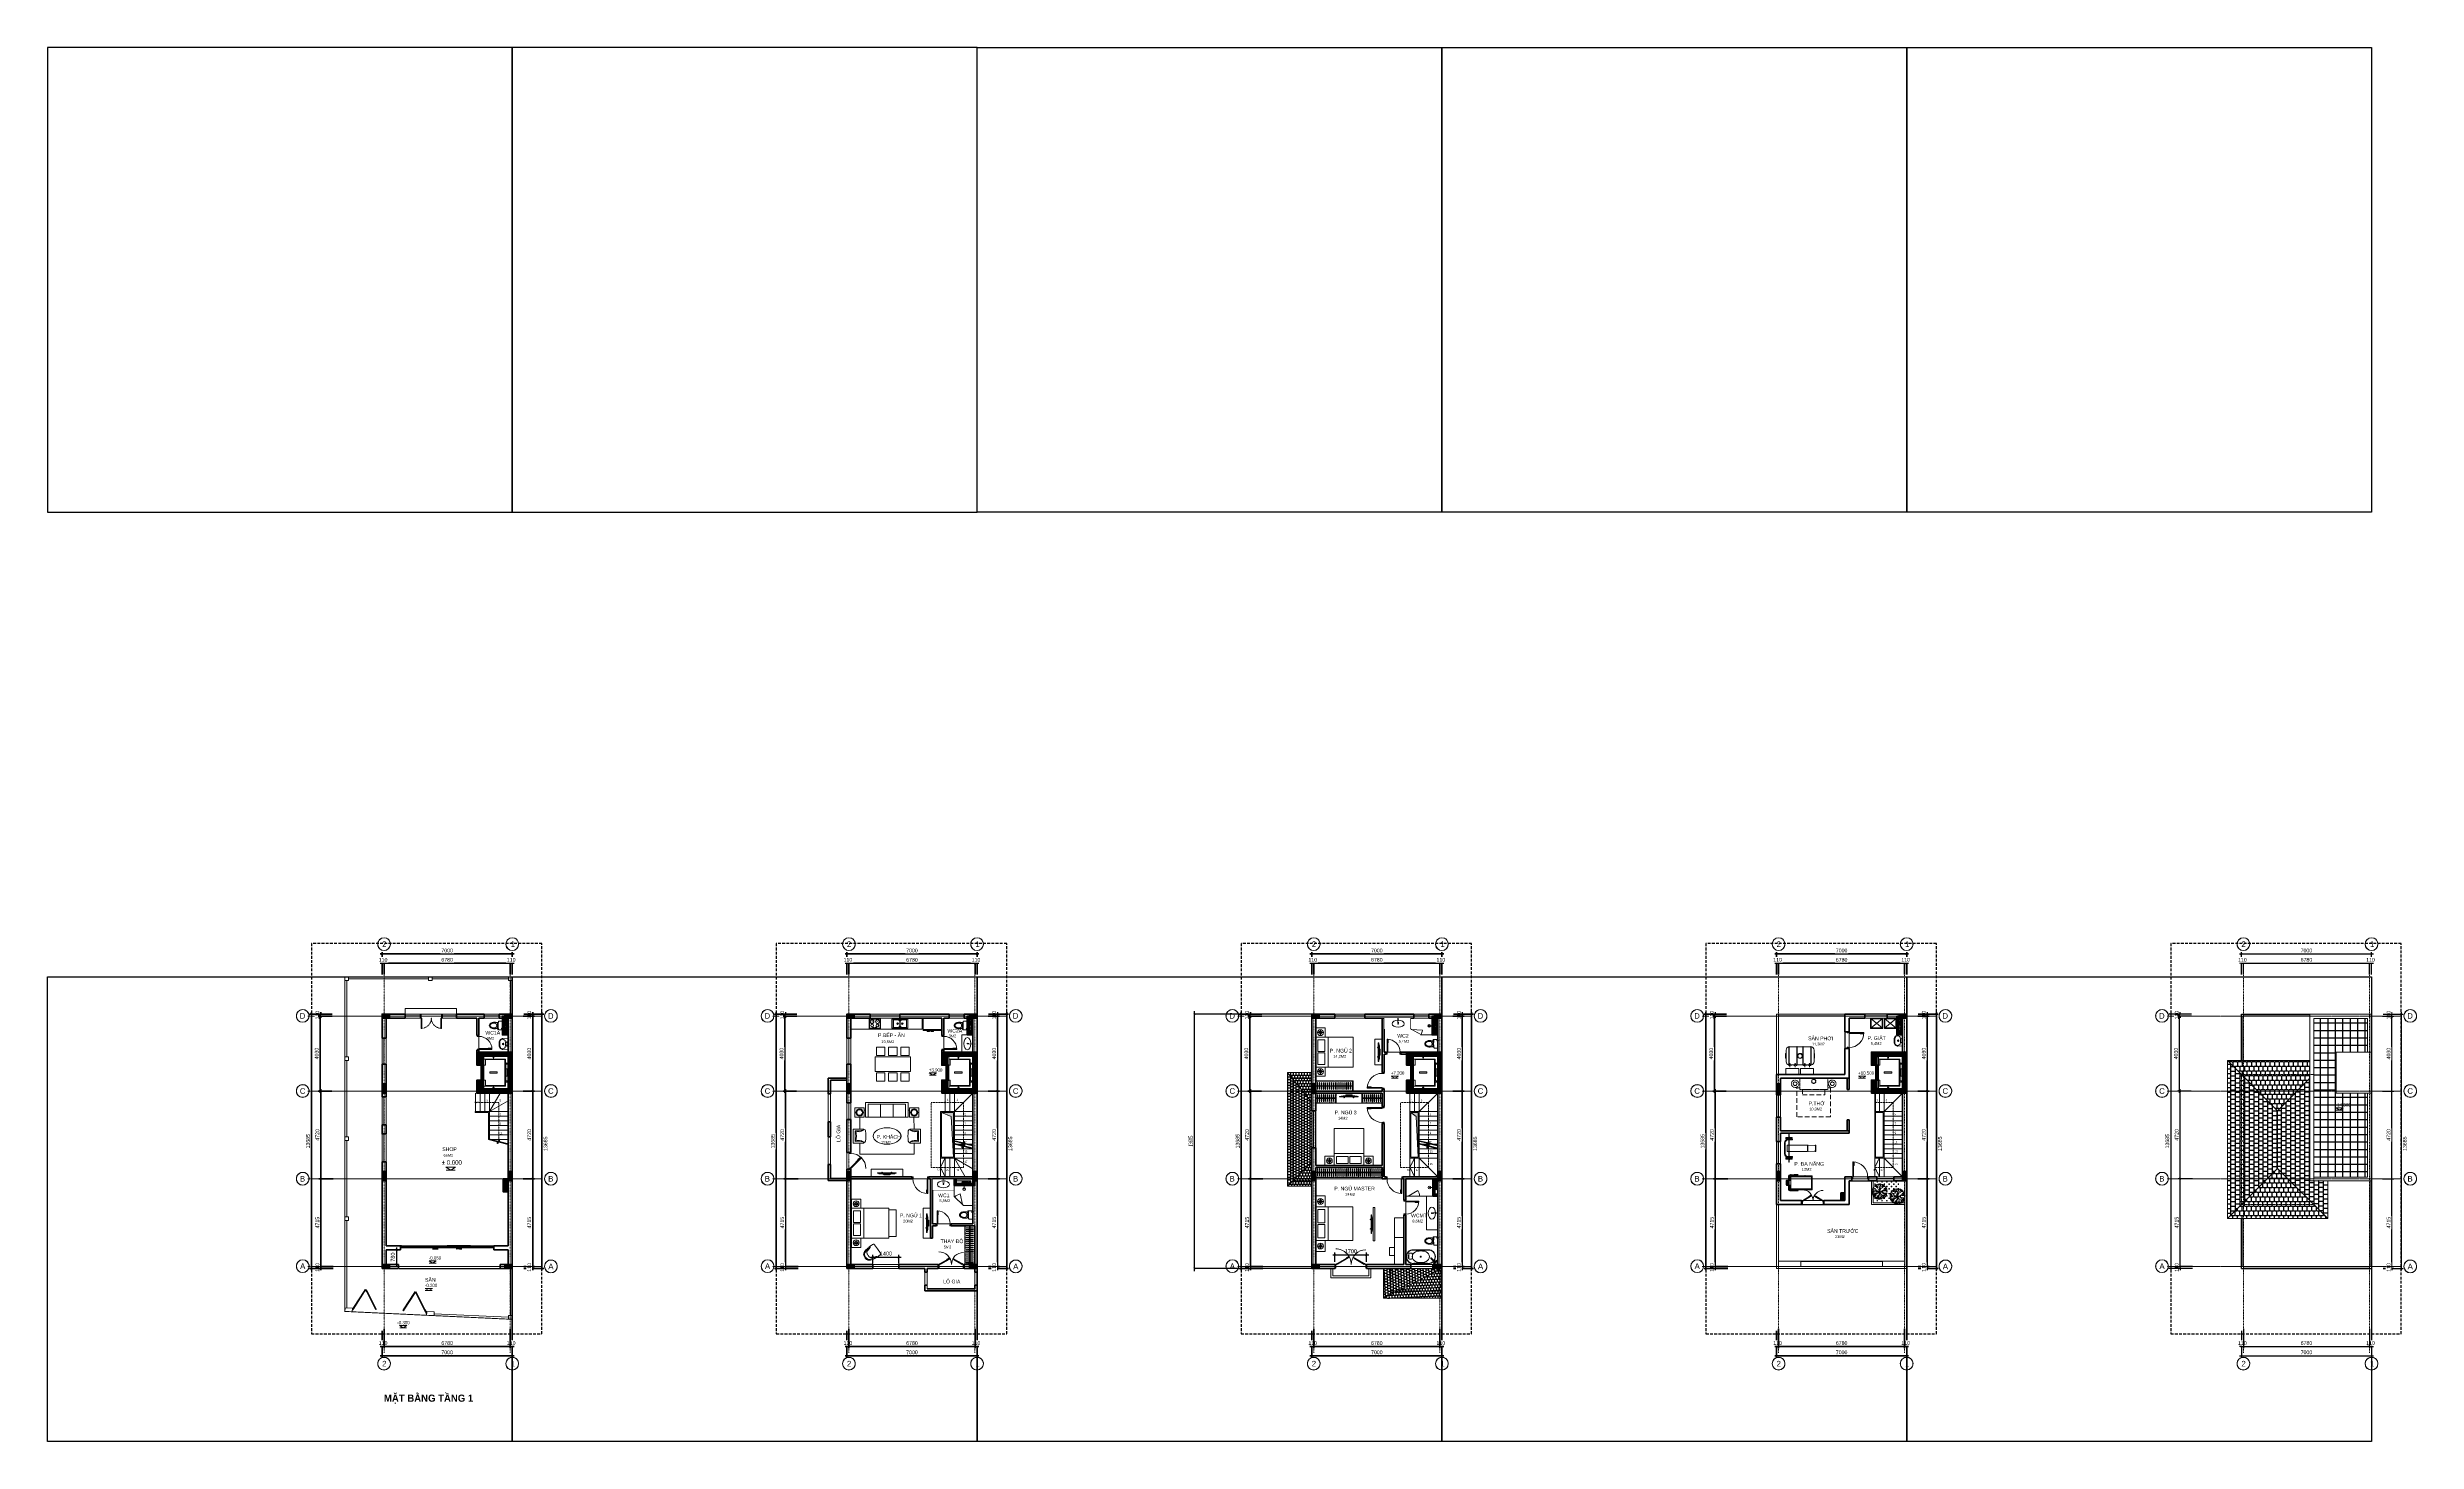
# Model space of a CAD drawing. Header units: millimetres. Extents: x -127141 to 682685, y -1234500 to 49778.
# Drawn here: x 220697 to 348122, y -200000 to -125000 of the extents above; entities that cross this region are included whole.
import ezdxf
from ezdxf.enums import TextEntityAlignment as Align

# ---------------------------------------------------------------- set-up
doc = ezdxf.new("R2010")
doc.units = ezdxf.units.MM
doc.header["$MEASUREMENT"] = 0
doc.set_wipeout_variables(frame=1)
for name, pattern in [('$AUDIT_BAD_LTYPE2', [0]), ('ACAD_ISO03W100', [30, 12, -18]), ('ACAD_ISO07W100', [3, 0, -3]), ('CENTER2', [1.125, 0.75, -0.125, 0.125, -0.125]), ('CONTINOUS', [0]), ('DASHDOT', [1, 0.5, -0.25, 0, -0.25]), ('DASHED', [0.75, 0.5, -0.25]), ('DIVIDEX22', [1.25, 0.625, -0.25, 0, -0.125, 0, -0.25]), ('HIDDEN', [0.75, 0.5, -0.25]), ('HIDDEN2', [0.1875, 0.125, -0.0625]), ('PHANTOM2', [1.25, 0.625, -0.125, 0.125, -0.125, 0.125, -0.125]), ('PHANTOM3', [1.5, 0.625, -0.125, 0.125, -0.125, 0.125, -0.125, 0.125, -0.125]), ('X-5M-G-MB PHONGNGU$0$HIDDEN2', [0.1875, 0.125, -0.0625]), ('xref-thap C (mb tang 32-2)$0$HIDDEN', [0.375, 0.25, -0.125]), ('Xref-VCMT-BT3 - tuong bao$0$HIDDEN2', [0.1875, 0.125, -0.0625])]:
    doc.linetypes.add(name, pattern=pattern)
doc.layers.add('-AREA', color=2, linetype='Continuous', plot=False)
doc.layers.add('LUOI GIONG', color=160, linetype='Continuous', plot=False)
for name, color, linetype, lineweight in [('-CONCRETE', 1, 'Continuous', 35), ('-DOOR', 137, 'Continuous', 9), ('-FURNITURE', 46, 'Continuous', 9), ('-HATCH', 8, 'Continuous', 5), ('-HIDE', 3, 'HIDDEN', 13), ('-KH', 143, 'Continuous', 13), ('-LINE1', 7, 'Continuous', 18), ('-LINE2', 252, 'Continuous', 9), ('-TEXT', 7, 'Continuous', 15), ('-TREE', 86, 'Continuous', 5), ('-WALL', 4, 'Continuous', 35), ('A-COT VACH', 2, 'Continuous', 35), ('A-DIM', 251, 'Continuous', 15), ('A-HATCH', 251, 'Continuous', 5), ('A-KY HIEU', 34, 'Continuous', 20), ('A-NET THAY', 125, 'Continuous', 18), ('A-TRUC', 251, 'DASHDOT', 5), ('A-TUONG', 7, 'Continuous', 35), ('Bighome_khuat', 251, 'DASHED', 5), ('Chi gioi xay dung', 5, 'HIDDEN', 25), ('EC-Thiet bi', 8, 'Continuous', 25), ('N1.1-CN', 4, 'CONTINOUS', 35), ('N1.3-TN', 6, 'CENTER2', 35), ('N1.4-TP', 4, 'PHANTOM2', 35), ('N1.5-TH', 2, 'PHANTOM3', 30), ('N1.6-NM', 3, 'DIVIDEX22', 30), ('N4--1-OTHER1', 143, 'CONTINOUS', 15), ('N4-OTHER1', 143, 'CONTINOUS', 15), ('TEXT25', 2, 'Continuous', 13)]:
    doc.layers.add(name, color=color, linetype=linetype, lineweight=lineweight)
for name, color, linetype in [('-RANH GIOI LO DAT', 12, 'Continuous'), ('12. NET DIM', 252, 'Continuous'), ('13. NET HATCH', 251, 'Continuous'), ('A-Dot_Line', 255, 'ACAD_ISO07W100'), ('APOLIC', 7, 'Continuous'), ('M-CD', 40, 'ACAD_ISO03W100'), ('M-Control', 170, 'CENTER2'), ('M-RP', 140, 'Continuous')]:
    doc.layers.add(name, color=color, linetype=linetype)
doc.styles.add('1', font='arial.ttf')
doc.styles.add('A1-arial', font='arial.ttf', dxfattribs={"width": 0.8})
doc.styles.add('AVANH', font='', dxfattribs={"width": 0.8})
doc.styles.add('ROMANSssss', font='vntimeh.shx', dxfattribs={"width": 0.55})
doc.styles.get("Standard").update_dxf_attribs({"font": 'arial.ttf'})
doc.styles.add('SVN_AVO', font='')
doc.styles.add('SVN_AVO_thuong', font='')
doc.styles.add('T1', font='', dxfattribs={"height": 200})
doc.styles.get('AVANH').set_extended_font_data('.VnAvantH')
doc.styles.get('SVN_AVO').set_extended_font_data('SVN-Avo', bold=True)
doc.styles.get('SVN_AVO_thuong').set_extended_font_data('SVN-Avo')
doc.styles.get('T1').set_extended_font_data('VNgeometric Light')
doc.dimstyles.new('@150 NEW', dxfattribs={"dimscale": 150, "dimtxt": 1.6, "dimasz": 0.7, "dimexe": 0, "dimexo": 0, "dimgap": 0.5, "dimtad": 1, "dimdec": 0, "dimdsep": 46, "dimtxsty": 'ROMANSssss', "dimblk": 'ARCHTICK', "dimcen": 1, "dimdle": 1, "dimclrd": 8, "dimclre": 8, "dimclrt": 7, "dimadec": 0, "dimazin": 0, "dimtfac": 1, "dimtdec": 0, "dimtix": 1, "dimtmove": 2, "dimatfit": 3, "dimldrblk": 'DOT', "dimfxl": 1, "dimtolj": 1, "dimtzin": 0, "dimarcsym": 0})
doc.dimstyles.new('C_100A3', dxfattribs={"dimscale": 100, "dimtxt": 2.2, "dimasz": 1.2, "dimexe": 1.2, "dimexo": 0, "dimgap": 0.75, "dimtad": 1, "dimdec": 0, "dimzin": 0, "dimdsep": 46, "dimtxsty": 'AVANH', "dimblk": 'ARCHTICK', "dimcen": 0, "dimdle": 1.2, "dimclrd": 256, "dimclre": 256, "dimclrt": 7, "dimadec": 0, "dimazin": 0, "dimtfac": 0.0001, "dimtdec": 0, "dimtix": 1, "dimtmove": 2, "dimatfit": 3, "dimfxl": 1.8, "dimtolj": 1, "dimtzin": 0, "dimarcsym": 0})
doc.dimstyles.new('DIM_LAYOUT A2-A3', dxfattribs={"dimscale": 0, "dimtxt": 2, "dimasz": 1, "dimexe": 1, "dimexo": 0, "dimgap": 0.8, "dimtad": 1, "dimdec": 0, "dimlfac": -1, "dimzin": 0, "dimdsep": 46, "dimtxsty": 'Standard', "dimblk": 'ARCHTICK', "dimcen": 1, "dimdle": 1, "dimclrd": 256, "dimclre": 256, "dimclrt": 7, "dimadec": 0, "dimazin": 0, "dimtfac": 1, "dimtdec": 0, "dimtix": 1, "dimtofl": 0, "dimtmove": 2, "dimatfit": 3, "dimldrblk": 'ARCHTICK', "dimfxl": 1, "dimtfill": 1, "dimtolj": 1, "dimtzin": 0, "dimarcsym": 0})
pattern_1 = [(225, (574055.09, -623188), (22.0970869, -22.0970869), [])]

# ---------------------------------------------------------------- blocks, each defined once
blk = doc.blocks.new('*U2259')
at = {"linetype": 'X-5M-G-MB PHONGNGU$0$HIDDEN2'}
for points in [[(0, 600), (0, 0), (2256, 0), (2256, 600)], [(2236, 580), (2236, 20), (20, 20), (20, 580)], [(2236, 287), (2236, 313), (20, 313), (20, 287)], [(114, 319), (109, 319), (109, 280), (114, 280)], [(228, 319), (223, 319), (223, 280), (228, 280)], [(342, 319), (337, 319), (337, 280), (342, 280)], [(456, 319), (451, 319), (451, 280), (456, 280)], [(570, 319), (565, 319), (565, 280), (570, 280)], [(684, 319), (679, 319), (679, 280), (684, 280)], [(798, 319), (793, 319), (793, 280), (798, 280)], [(912, 319), (907, 319), (907, 280), (912, 280)], [(1026, 319), (1021, 319), (1021, 280), (1026, 280)], [(1140, 319), (1135, 319), (1135, 280), (1140, 280)], [(1254, 319), (1249, 319), (1249, 280), (1254, 280)], [(1368, 319), (1363, 319), (1363, 280), (1368, 280)], [(1482, 319), (1477, 319), (1477, 280), (1482, 280)], [(1596, 319), (1591, 319), (1591, 280), (1596, 280)], [(1710, 319), (1705, 319), (1705, 280), (1710, 280)], [(1824, 319), (1819, 319), (1819, 280), (1824, 280)], [(1938, 319), (1933, 319), (1933, 280), (1938, 280)], [(2052, 319), (2047, 319), (2047, 280), (2052, 280)], [(2166, 319), (2161, 319), (2161, 280), (2166, 280)]]:
    blk.add_lwpolyline(points, close=True, dxfattribs=at)
for points in [[(122, 313), (122, 515), (100, 515), (100, 313)], [(100, 287), (100, 92), (122, 92), (122, 287)], [(236, 313), (236, 515), (214, 515), (214, 313)], [(214, 287), (214, 92), (236, 92), (236, 287)], [(350, 313), (350, 515), (328, 515), (328, 313)], [(328, 287), (328, 92), (350, 92), (350, 287)], [(464, 313), (464, 515), (442, 515), (442, 313)], [(442, 287), (442, 92), (464, 92), (464, 287)], [(578, 313), (578, 515), (556, 515), (556, 313)], [(556, 287), (556, 92), (578, 92), (578, 287)], [(692, 313), (692, 515), (670, 515), (670, 313)], [(670, 287), (670, 92), (692, 92), (692, 287)], [(806, 313), (806, 515), (784, 515), (784, 313)], [(784, 287), (784, 92), (806, 92), (806, 287)], [(920, 313), (920, 515), (898, 515), (898, 313)], [(898, 287), (898, 92), (920, 92), (920, 287)], [(1034, 313), (1034, 515), (1012, 515), (1012, 313)], [(1012, 287), (1012, 92), (1034, 92), (1034, 287)], [(1148, 313), (1148, 515), (1126, 515), (1126, 313)], [(1126, 287), (1126, 92), (1148, 92), (1148, 287)], [(1262, 313), (1262, 515), (1240, 515), (1240, 313)], [(1240, 287), (1240, 92), (1262, 92), (1262, 287)], [(1376, 313), (1376, 515), (1354, 515), (1354, 313)], [(1354, 287), (1354, 92), (1376, 92), (1376, 287)], [(1490, 313), (1490, 515), (1468, 515), (1468, 313)], [(1468, 287), (1468, 92), (1490, 92), (1490, 287)], [(1604, 313), (1604, 515), (1582, 515), (1582, 313)], [(1582, 287), (1582, 92), (1604, 92), (1604, 287)], [(1718, 313), (1718, 515), (1696, 515), (1696, 313)], [(1696, 287), (1696, 92), (1718, 92), (1718, 287)], [(1832, 313), (1832, 515), (1810, 515), (1810, 313)], [(1810, 287), (1810, 92), (1832, 92), (1832, 287)], [(1946, 313), (1946, 515), (1924, 515), (1924, 313)], [(1924, 287), (1924, 92), (1946, 92), (1946, 287)], [(2060, 313), (2060, 515), (2038, 515), (2038, 313)], [(2038, 287), (2038, 92), (2060, 92), (2060, 287)], [(2174, 313), (2174, 515), (2152, 515), (2152, 313)], [(2152, 287), (2152, 92), (2174, 92), (2174, 287)]]:
    blk.add_lwpolyline(points, dxfattribs=at)
blk = doc.blocks.new('*U1336')
at = {"linetype": 'X-5M-G-MB PHONGNGU$0$HIDDEN2'}
for points in [[(0, 600), (0, 0), (1200, 0), (1200, 600)], [(1180, 580), (1180, 20), (20, 20), (20, 580)], [(1180, 287), (1180, 313), (20, 313), (20, 287)], [(114, 319), (109, 319), (109, 280), (114, 280)], [(228, 319), (223, 319), (223, 280), (228, 280)], [(342, 319), (337, 319), (337, 280), (342, 280)], [(456, 319), (451, 319), (451, 280), (456, 280)], [(570, 319), (565, 319), (565, 280), (570, 280)], [(684, 319), (679, 319), (679, 280), (684, 280)], [(798, 319), (793, 319), (793, 280), (798, 280)], [(912, 319), (907, 319), (907, 280), (912, 280)], [(1026, 319), (1021, 319), (1021, 280), (1026, 280)], [(1140, 319), (1135, 319), (1135, 280), (1140, 280)]]:
    blk.add_lwpolyline(points, close=True, dxfattribs=at)
for points in [[(122, 313), (122, 515), (100, 515), (100, 313)], [(100, 287), (100, 92), (122, 92), (122, 287)], [(236, 313), (236, 515), (214, 515), (214, 313)], [(214, 287), (214, 92), (236, 92), (236, 287)], [(350, 313), (350, 515), (328, 515), (328, 313)], [(328, 287), (328, 92), (350, 92), (350, 287)], [(464, 313), (464, 515), (442, 515), (442, 313)], [(442, 287), (442, 92), (464, 92), (464, 287)], [(578, 313), (578, 515), (556, 515), (556, 313)], [(556, 287), (556, 92), (578, 92), (578, 287)], [(692, 313), (692, 515), (670, 515), (670, 313)], [(670, 287), (670, 92), (692, 92), (692, 287)], [(806, 313), (806, 515), (784, 515), (784, 313)], [(784, 287), (784, 92), (806, 92), (806, 287)], [(920, 313), (920, 515), (898, 515), (898, 313)], [(898, 287), (898, 92), (920, 92), (920, 287)], [(1034, 313), (1034, 515), (1012, 515), (1012, 313)], [(1012, 287), (1012, 92), (1034, 92), (1034, 287)], [(1148, 313), (1148, 515), (1126, 515), (1126, 313)], [(1126, 287), (1126, 92), (1148, 92), (1148, 287)]]:
    blk.add_lwpolyline(points, dxfattribs=at)
blk = doc.blocks.new('*U1337')
at = {"linetype": 'X-5M-G-MB PHONGNGU$0$HIDDEN2'}
for points in [[(0, 600), (0, 0), (1200, 0), (1200, 600)], [(1180, 580), (1180, 20), (20, 20), (20, 580)], [(1180, 287), (1180, 313), (20, 313), (20, 287)], [(114, 319), (109, 319), (109, 280), (114, 280)], [(228, 319), (223, 319), (223, 280), (228, 280)], [(342, 319), (337, 319), (337, 280), (342, 280)], [(456, 319), (451, 319), (451, 280), (456, 280)], [(570, 319), (565, 319), (565, 280), (570, 280)], [(684, 319), (679, 319), (679, 280), (684, 280)], [(798, 319), (793, 319), (793, 280), (798, 280)], [(912, 319), (907, 319), (907, 280), (912, 280)], [(1026, 319), (1021, 319), (1021, 280), (1026, 280)], [(1140, 319), (1135, 319), (1135, 280), (1140, 280)]]:
    blk.add_lwpolyline(points, close=True, dxfattribs=at)
for points in [[(122, 313), (122, 515), (100, 515), (100, 313)], [(100, 287), (100, 92), (122, 92), (122, 287)], [(236, 313), (236, 515), (214, 515), (214, 313)], [(214, 287), (214, 92), (236, 92), (236, 287)], [(350, 313), (350, 515), (328, 515), (328, 313)], [(328, 287), (328, 92), (350, 92), (350, 287)], [(464, 313), (464, 515), (442, 515), (442, 313)], [(442, 287), (442, 92), (464, 92), (464, 287)], [(578, 313), (578, 515), (556, 515), (556, 313)], [(556, 287), (556, 92), (578, 92), (578, 287)], [(692, 313), (692, 515), (670, 515), (670, 313)], [(670, 287), (670, 92), (692, 92), (692, 287)], [(806, 313), (806, 515), (784, 515), (784, 313)], [(784, 287), (784, 92), (806, 92), (806, 287)], [(920, 313), (920, 515), (898, 515), (898, 313)], [(898, 287), (898, 92), (920, 92), (920, 287)], [(1034, 313), (1034, 515), (1012, 515), (1012, 313)], [(1012, 287), (1012, 92), (1034, 92), (1034, 287)], [(1148, 313), (1148, 515), (1126, 515), (1126, 313)], [(1126, 287), (1126, 92), (1148, 92), (1148, 287)]]:
    blk.add_lwpolyline(points, dxfattribs=at)
blk = doc.blocks.new('*U1338')
at = {"linetype": 'X-5M-G-MB PHONGNGU$0$HIDDEN2'}
for points in [[(0, 600), (0, 0), (3927, 0), (3927, 600)], [(3907, 580), (3907, 20), (20, 20), (20, 580)], [(3907, 287), (3907, 313), (20, 313), (20, 287)], [(114, 319), (109, 319), (109, 280), (114, 280)], [(228, 319), (223, 319), (223, 280), (228, 280)], [(342, 319), (337, 319), (337, 280), (342, 280)], [(456, 319), (451, 319), (451, 280), (456, 280)], [(570, 319), (565, 319), (565, 280), (570, 280)], [(684, 319), (679, 319), (679, 280), (684, 280)], [(798, 319), (793, 319), (793, 280), (798, 280)], [(912, 319), (907, 319), (907, 280), (912, 280)], [(1026, 319), (1021, 319), (1021, 280), (1026, 280)], [(1140, 319), (1135, 319), (1135, 280), (1140, 280)], [(1254, 319), (1249, 319), (1249, 280), (1254, 280)], [(1368, 319), (1363, 319), (1363, 280), (1368, 280)], [(1482, 319), (1477, 319), (1477, 280), (1482, 280)], [(1596, 319), (1591, 319), (1591, 280), (1596, 280)], [(1710, 319), (1705, 319), (1705, 280), (1710, 280)], [(1824, 319), (1819, 319), (1819, 280), (1824, 280)], [(1938, 319), (1933, 319), (1933, 280), (1938, 280)], [(2052, 319), (2047, 319), (2047, 280), (2052, 280)], [(2166, 319), (2161, 319), (2161, 280), (2166, 280)], [(2280, 319), (2275, 319), (2275, 280), (2280, 280)], [(2394, 319), (2389, 319), (2389, 280), (2394, 280)], [(2508, 319), (2503, 319), (2503, 280), (2508, 280)], [(2622, 319), (2617, 319), (2617, 280), (2622, 280)], [(2736, 319), (2731, 319), (2731, 280), (2736, 280)], [(2850, 319), (2845, 319), (2845, 280), (2850, 280)], [(2964, 319), (2959, 319), (2959, 280), (2964, 280)], [(3078, 319), (3073, 319), (3073, 280), (3078, 280)], [(3192, 319), (3187, 319), (3187, 280), (3192, 280)], [(3306, 319), (3301, 319), (3301, 280), (3306, 280)], [(3420, 319), (3415, 319), (3415, 280), (3420, 280)], [(3534, 319), (3529, 319), (3529, 280), (3534, 280)], [(3648, 319), (3643, 319), (3643, 280), (3648, 280)], [(3762, 319), (3757, 319), (3757, 280), (3762, 280)], [(3876, 319), (3871, 319), (3871, 280), (3876, 280)]]:
    blk.add_lwpolyline(points, close=True, dxfattribs=at)
for points in [[(122, 313), (122, 515), (100, 515), (100, 313)], [(100, 287), (100, 92), (122, 92), (122, 287)], [(236, 313), (236, 515), (214, 515), (214, 313)], [(214, 287), (214, 92), (236, 92), (236, 287)], [(350, 313), (350, 515), (328, 515), (328, 313)], [(328, 287), (328, 92), (350, 92), (350, 287)], [(464, 313), (464, 515), (442, 515), (442, 313)], [(442, 287), (442, 92), (464, 92), (464, 287)], [(578, 313), (578, 515), (556, 515), (556, 313)], [(556, 287), (556, 92), (578, 92), (578, 287)], [(692, 313), (692, 515), (670, 515), (670, 313)], [(670, 287), (670, 92), (692, 92), (692, 287)], [(806, 313), (806, 515), (784, 515), (784, 313)], [(784, 287), (784, 92), (806, 92), (806, 287)], [(920, 313), (920, 515), (898, 515), (898, 313)], [(898, 287), (898, 92), (920, 92), (920, 287)], [(1034, 313), (1034, 515), (1012, 515), (1012, 313)], [(1012, 287), (1012, 92), (1034, 92), (1034, 287)], [(1148, 313), (1148, 515), (1126, 515), (1126, 313)], [(1126, 287), (1126, 92), (1148, 92), (1148, 287)], [(1262, 313), (1262, 515), (1240, 515), (1240, 313)], [(1240, 287), (1240, 92), (1262, 92), (1262, 287)], [(1376, 313), (1376, 515), (1354, 515), (1354, 313)], [(1354, 287), (1354, 92), (1376, 92), (1376, 287)], [(1490, 313), (1490, 515), (1468, 515), (1468, 313)], [(1468, 287), (1468, 92), (1490, 92), (1490, 287)], [(1604, 313), (1604, 515), (1582, 515), (1582, 313)], [(1582, 287), (1582, 92), (1604, 92), (1604, 287)], [(1718, 313), (1718, 515), (1696, 515), (1696, 313)], [(1696, 287), (1696, 92), (1718, 92), (1718, 287)], [(1832, 313), (1832, 515), (1810, 515), (1810, 313)], [(1810, 287), (1810, 92), (1832, 92), (1832, 287)], [(1946, 313), (1946, 515), (1924, 515), (1924, 313)], [(1924, 287), (1924, 92), (1946, 92), (1946, 287)], [(2060, 313), (2060, 515), (2038, 515), (2038, 313)], [(2038, 287), (2038, 92), (2060, 92), (2060, 287)], [(2174, 313), (2174, 515), (2152, 515), (2152, 313)], [(2152, 287), (2152, 92), (2174, 92), (2174, 287)], [(2288, 313), (2288, 515), (2266, 515), (2266, 313)], [(2266, 287), (2266, 92), (2288, 92), (2288, 287)], [(2402, 313), (2402, 515), (2380, 515), (2380, 313)], [(2380, 287), (2380, 92), (2402, 92), (2402, 287)], [(2516, 313), (2516, 515), (2494, 515), (2494, 313)], [(2494, 287), (2494, 92), (2516, 92), (2516, 287)], [(2630, 313), (2630, 515), (2608, 515), (2608, 313)], [(2608, 287), (2608, 92), (2630, 92), (2630, 287)], [(2744, 313), (2744, 515), (2722, 515), (2722, 313)], [(2722, 287), (2722, 92), (2744, 92), (2744, 287)], [(2858, 313), (2858, 515), (2836, 515), (2836, 313)], [(2836, 287), (2836, 92), (2858, 92), (2858, 287)], [(2972, 313), (2972, 515), (2950, 515), (2950, 313)], [(2950, 287), (2950, 92), (2972, 92), (2972, 287)], [(3086, 313), (3086, 515), (3064, 515), (3064, 313)], [(3064, 287), (3064, 92), (3086, 92), (3086, 287)], [(3200, 313), (3200, 515), (3178, 515), (3178, 313)], [(3178, 287), (3178, 92), (3200, 92), (3200, 287)], [(3314, 313), (3314, 515), (3292, 515), (3292, 313)], [(3292, 287), (3292, 92), (3314, 92), (3314, 287)], [(3428, 313), (3428, 515), (3406, 515), (3406, 313)], [(3406, 287), (3406, 92), (3428, 92), (3428, 287)], [(3542, 313), (3542, 515), (3520, 515), (3520, 313)], [(3520, 287), (3520, 92), (3542, 92), (3542, 287)], [(3656, 313), (3656, 515), (3634, 515), (3634, 313)], [(3634, 287), (3634, 92), (3656, 92), (3656, 287)], [(3770, 313), (3770, 515), (3748, 515), (3748, 313)], [(3748, 287), (3748, 92), (3770, 92), (3770, 287)], [(3884, 313), (3884, 515), (3862, 515), (3862, 313)], [(3862, 287), (3862, 92), (3884, 92), (3884, 287)]]:
    blk.add_lwpolyline(points, dxfattribs=at)
blk = doc.blocks.new('A$C18251349')
at = {"layer": '-LINE1'}
for points in [[(890, 4650), (1000, 4650), (1000, 3150), (890, 3150)], [(1000, 2350), (890, 2350), (890, 850), (1000, 850)]]:
    blk.add_lwpolyline(points, close=True, dxfattribs=at)
at = {"layer": '-WALL'}
for p, q in [((0, 5500), (1000, 5500)), ((0, 5500), (0, 5390)), ((0, 5390), (890, 5390)), ((890, 4650), (890, 5390)), ((1000, 4650), (1000, 5500)), ((890, 4650), (1000, 4650)), ((1000, 4650), (900, 4650)), ((890, 3150), (1000, 3150)), ((890, 3150), (890, 2350)), ((1000, 3150), (1000, 2350)), ((890, 2350), (1000, 2350)), ((890, 110), (0, 110)), ((0, 110), (0, 0)), ((0, 0), (1000, 0)), ((890, 850), (1000, 850)), ((890, 850), (890, 110)), ((1000, 850), (1000, 0))]:
    blk.add_line(p, q, dxfattribs=at)
blk = doc.blocks.new('X-5M-DH-2-CORE$0$A$C75E80C28')
at = {"layer": '-LINE2', "linetype": 'Continuous', "ltscale": 2}
for p, q in [((-731, -149), (731, -149)), ((-731, -1305), (-731, -149)), ((-700, -179), (700, -179)), ((-700, -1225), (-700, -179)), ((-700, -1225), (-400, -1225)), ((-557, -112), (-560, -112)), ((-510, -22), (-510, -51)), ((-507, -22), (-510, -22)), ((-510, -109), (-510, -79)), ((-507, -22), (-507, -51)), ((-507, -109), (-507, -79)), ((-456, -57), (-501, -57)), ((-456, -60), (-501, -60)), ((-456, -70), (-501, -70)), ((-456, -73), (-501, -73)), ((-453, -63), (-453, -67)), ((-450, -63), (-450, -67)), ((-400, -1305), (-400, -1225)), ((700, -1225), (400, -1225)), ((400, -1305), (400, -1225)), ((450, -63), (450, -67)), ((453, -63), (453, -67)), ((456, -57), (501, -57)), ((456, -60), (501, -60)), ((456, -70), (501, -70)), ((456, -73), (501, -73)), ((457, -112), (460, -112)), ((507, -22), (510, -22)), ((507, -22), (507, -51)), ((507, -109), (507, -79)), ((510, -22), (510, -51)), ((510, -109), (510, -79)), ((700, -1225), (700, -179)), ((731, -1305), (731, -149)), ((840, -1305), (-840, -1305)), ((-840, -1365), (-840, -1305)), ((840, -1365), (-840, -1365)), ((840, -1395), (-840, -1395)), ((-840, -1395), (-840, -1455)), ((-840, -1455), (-435, -1455)), ((-435, -1450), (-435, -1460)), ((-435, -1450), (-400, -1450)), ((-435, -1460), (-425, -1460)), ((-435, -1490), (-435, -1500)), ((-435, -1490), (-425, -1490)), ((-435, -1500), (-400, -1500)), ((-433, -1452), (-433, -1458)), ((-433, -1452), (-402, -1452)), ((-433, -1458), (-425, -1458)), ((-433, -1492), (-433, -1498)), ((-433, -1492), (-425, -1492)), ((-433, -1498), (-402, -1498)), ((430, -1406), (-430, -1406)), ((-430, -1406), (-430, -1446)), ((430, -1446), (-430, -1446)), ((425, -1309), (-425, -1309)), ((-425, -1343), (-425, -1309)), ((425, -1343), (-425, -1343)), ((-425, -1458), (-425, -1460)), ((-425, -1490), (-425, -1492)), ((-402, -1452), (-402, -1498)), ((400, -1450), (-400, -1450)), ((-400, -1450), (-400, -1500)), ((0, -1309), (0, -1343)), ((0, -1406), (0, -1446)), ((400, -1450), (400, -1500)), ((435, -1450), (400, -1450)), ((435, -1500), (400, -1500)), ((402, -1452), (402, -1498)), ((433, -1452), (402, -1452)), ((433, -1498), (402, -1498)), ((425, -1343), (425, -1309)), ((433, -1458), (425, -1458)), ((425, -1458), (425, -1460)), ((435, -1460), (425, -1460)), ((425, -1490), (425, -1492)), ((435, -1490), (425, -1490)), ((433, -1492), (425, -1492)), ((430, -1406), (430, -1446)), ((433, -1452), (433, -1458)), ((433, -1492), (433, -1498)), ((435, -1450), (435, -1460)), ((840, -1455), (435, -1455)), ((435, -1490), (435, -1500)), ((840, -1365), (840, -1305)), ((840, -1395), (840, -1455))]:
    blk.add_line(p, q, dxfattribs=at)
for points in [[(-450, 0), (-450, -130), (450, -130), (450, 0)], [(-200, -29), (200, -29), (200, -101), (-200, -101)], [(-36, -584), (36, -584), (36, -984), (-36, -984)]]:
    blk.add_lwpolyline(points, close=True, dxfattribs=at)
for points in [[(-780, -789), (-751, -789, 0.4142136), (-750, -788), (-750, -784), (-750, -780, 0.4142136), (-751, -779), (-780, -779, -0.2569776), (-784, -782), (-798, -782, -0.4142136), (-801, -779), (-804, -749, 0.4142136), (-807, -746), (-812, -746), (-812, -784), (-812, -821), (-807, -821, 0.4142136), (-804, -818), (-801, -789, -0.4142136), (-798, -786), (-784, -786, -0.2569776), (-780, -789)], [(780, -789), (751, -789, -0.4142136), (750, -788), (750, -784), (750, -780, -0.4142136), (751, -779), (780, -779, 0.2569776), (784, -782), (798, -782, 0.4142136), (801, -779), (804, -749, -0.4142136), (807, -746), (812, -746), (812, -784), (812, -821), (807, -821, -0.4142136), (804, -818), (801, -789, 0.4142136), (798, -786), (784, -786, 0.2569776), (780, -789)]]:
    blk.add_lwpolyline(points, format="xyb", dxfattribs=at)
for centre, radius, start, end in [((-501, -51), 9.4, 180, 270), ((-501, -79), 9.4, 90, 180), ((-501, -51), 6.2, 180, 270), ((-501, -79), 6.2, 90, 180), ((-456, -63), 6.2, 0, 90), ((-456, -63), 3, 0, 90), ((-456, -67), 6.2, 270, 0), ((-456, -67), 3, 270, 0), ((456, -63), 6.2, 90, 180), ((456, -67), 6.2, 180, 270), ((456, -63), 3, 90, 180), ((456, -67), 3, 180, 270), ((501, -51), 6.2, 270, 0), ((501, -51), 9.4, 270, 0), ((501, -79), 9.4, 0, 90), ((501, -79), 6.2, 0, 90)]:
    blk.add_arc(centre, radius, start, end, dxfattribs=at)
blk = doc.blocks.new('A$C5C575821')
at = {"layer": '-CONCRETE'}
h = blk.add_hatch(color=256, dxfattribs=at)
h.dxf.hatch_style = 1
h.paths.add_polyline_path([(0, 220), (0, 0), (220, 0), (220, 220)])
blk.add_lwpolyline([(0, 0), (220, 0), (220, 220), (0, 220)], close=True, dxfattribs=at)
blk = doc.blocks.new('A$C3F71457E')
at = {"layer": 'A-HATCH'}
h = blk.add_hatch(dxfattribs=at)
h.set_pattern_fill('ANSI31', color=256, scale=300)
h.paths.add_polyline_path([(200, 380), (-20, 380), (-20, -98), (18, -98), (18, -67), (12, -67), (12, -75), (10, -75), (10, -65), (20, -65), (20, -100), (200, -100)])
h.paths.add_polyline_path([(-20, 600), (-1480, 600), (-1480, 380), (-20, 380)])
h.paths.add_polyline_path([(-1480, 380), (-1700, 380), (-1700, -1380), (-1480, -1380)])
h.paths.add_polyline_path([(-20, -1380), (-1480, -1380), (-1480, -1600), (-20, -1600)])
h.paths.add_polyline_path([(200, -900), (20, -900), (20, -935), (10, -935), (10, -925), (12, -925), (12, -933), (18, -933), (18, -902), (-20, -902), (-20, -1380), (-20, -1380), (200, -1380)])
at = {"layer": '-CONCRETE'}
blk.add_lwpolyline([(-20, -100), (-20, 380), (-1480, 380), (-1480, -1380), (-20, -1380), (-20, -900), (200, -900), (200, -1600), (-1700, -1600), (-1700, 600), (200, 600), (200, -100), (-20, -100)], dxfattribs=at)
at = {"layer": '-LINE1'}
blk.add_line((-20, -900), (-20, -100), dxfattribs=at)
at = {"layer": '-WALL'}
for p in [(-1700, 380), (-20, 380), (-1700, -1600), (-20, -1600)]:
    blk.add_blockref('A$C5C575821', p, dxfattribs=at)
at = {"color": 2, "rotation": 90}
blk.add_blockref('X-5M-DH-2-CORE$0$A$C75E80C28', (-1480, -500), dxfattribs=at)
blk = doc.blocks.new('A$C23F441E4')
at = {"ltscale": 3}
blk.add_lwpolyline([(-300, 0), (-300, -510), (300, -510), (300, 0), (-300, 0)], dxfattribs=at)
for points in [[(-290, -10), (-290, -500), (290, -500), (290, -10)], [(-100, -46), (-15, -46), (-15, -56), (-100, -56)]]:
    blk.add_lwpolyline(points, close=True, dxfattribs=at)
for centre, radius in [((-147, -359), 100), ((-147, -359), 97), ((-139, -156), 70), ((-139, -156), 67), ((-147, -359), 2), ((-139, -156), 2), ((37, -48), 6.6), ((147, -359), 100), ((147, -359), 97), ((74, -48), 6.6), ((139, -156), 70), ((139, -156), 67), ((112, -48), 6.6), ((139, -156), 2), ((147, -359), 2), ((160, -48), 6.6)]:
    blk.add_circle(centre, radius, dxfattribs=at)
blk = doc.blocks.new('A$C14986441')
at = {"ltscale": 3}
for p, q in [((-250, 420), (-250, -420)), ((240, 430), (-240, 430)), ((-200, 325), (-200, 87)), ((-191, 66), (-149, 24)), ((170, 355), (-170, 355)), ((-128, 15), (128, 15)), ((149, 24), (191, 66)), ((200, 87), (200, 325)), ((250, -420), (250, 420)), ((-240, -430), (240, -430)), ((-200, -325), (-200, -87)), ((-191, -66), (-149, -24)), ((170, -355), (-170, -355)), ((-128, -15), (128, -15)), ((149, -24), (191, -66)), ((200, -87), (200, -325))]:
    blk.add_line(p, q, dxfattribs=at)
blk.add_lwpolyline([(240, -390), (240, 390, 0.4142136), (210, 420), (-210, 420, 0.4142136), (-240, 390), (-240, -390, 0.4142136), (-210, -420), (210, -420, 0.4142136)], format="xyb", close=True, dxfattribs=at)
for centre, radius in [((-186, 0), 17.5), ((0, 125), 40), ((0, 125), 35), ((185, 0), 17.5), ((0, -125), 40), ((0, -125), 35)]:
    blk.add_circle(centre, radius, dxfattribs=at)
for centre, radius, start, end in [((-240, 420), 10, 90, 180), ((-170, 325), 30, 90, 180), ((-170, 87), 30, 180, 225), ((-128, 45), 30, 225, 270), ((128, 45), 30, 270, 315), ((170, 325), 30, 0, 90), ((170, 87), 30, 315, 0), ((240, 420), 10, 0, 90), ((-240, -420), 10, 180, 270), ((-170, -87), 30, 135, 180), ((-170, -325), 30, 180, 270), ((-128, -45), 30, 90, 135), ((128, -45), 30, 45, 90), ((170, -325), 30, 270, 0), ((170, -87), 30, 0, 45), ((240, -420), 10, 270, 0)]:
    blk.add_arc(centre, radius, start, end, dxfattribs=at)
blk = doc.blocks.new('A$C55AD6C8F')
at = {"ltscale": 3}
for p, q in [((-670, 624), (-670, 1000)), ((-670, 1000), (-624, 1000)), ((-624, 624), (-670, 624)), ((-670, 613), (-670, 18)), ((-624, 613), (-670, 613)), ((-670, 18), (-624, 18)), ((-624, 1000), (-624, 624)), ((-624, 18), (-624, 613)), ((0, 1000), (-615, 1000)), ((-615, 1000), (-615, 0)), ((-615, 0), (0, 0)), ((0, 0), (0, 1000))]:
    blk.add_line(p, q, dxfattribs=at)
at = {"ltscale": 3, "elevation": 0}
for points in [[(-670, 688), (-670, 657), (-710, 657), (-710, 788), (-691, 788), (-691, 688)], [(-670, 549), (-670, 580), (-710, 580), (-710, 449), (-691, 449), (-691, 549)]]:
    blk.add_lwpolyline(points, close=True, dxfattribs=at)
blk = doc.blocks.new('*U122')
at = {"linetype": '$AUDIT_BAD_LTYPE2'}
for p, q in [((70, 100), (70, 600)), ((90, 600), (90, 100))]:
    blk.add_line(p, q, dxfattribs=at)
for points in [[(0, 0), (50, 0), (50, -40), (60, -40), (60, -100), (0, -100)], [(118, 495), (118, 664), (90, 664), (90, 636), (113, 636), (113, 495)], [(800, 0), (750, 0), (750, -40), (740, -40), (740, -100), (800, -100)]]:
    blk.add_lwpolyline(points, close=True)
for points in [[(50, 600), (90, 600), (90, 700), (50, 700), (50, 600)], [(50, 603), (50, 100)], [(50, 100), (90, 100), (90, 0), (50, 0), (50, 100)]]:
    blk.add_lwpolyline(points)
at = {"linetype": '$AUDIT_BAD_LTYPE2', "ltscale": 0.3}
blk.add_arc((50, 0), 700, 0, 90, dxfattribs=at)
blk = doc.blocks.new('ghe11asdsdsdsd')
at = {"layer": '-FURNITURE', "ltscale": 5}
for p, q in [((-454, 642), (-454, -60)), ((339, 75), (-348, 74)), ((447, 643), (445, -59)), ((445, -59), (-454, -60))]:
    blk.add_line(p, q, dxfattribs=at)
for centre, radius, start, end in [((-557, 172), 481, 73.62802, 77.6744), ((-330, 640), 103, 97.79088, 180.47202), ((-435, 586), 50, 17.29045, 73.62802), ((-753, 311), 469, 329.60297, 39.82713), ((-1717, 235), 1379, 353.26766, 15.3477), ((14, -3057), 3816, 85.15051, 95.37323), ((-1, -1576), 1730, 79.60295, 100.58142), ((745, 311), 469, 140.03815, 210.26523), ((1709, 233), 1379, 164.51928, 186.60024), ((322, 644), 103, 359.55217, 82.23331), ((428, 586), 50, 106.20837, 162.54594), ((548, 172), 481, 102.162, 106.20837)]:
    blk.add_arc(centre, radius, start, end, dxfattribs=at)
blk = doc.blocks.new('GHE600')
at = {"layer": '-FURNITURE'}
for p, q in [((269950, 8710), (270650, 8710)), ((269950, 8043), (270650, 8043))]:
    blk.add_line(p, q, dxfattribs=at)
for points in [[(269850, 9526), (270650, 9526), (270650, 7226), (269850, 7226)], [(269950, 9376), (270650, 9376), (270650, 7376), (269950, 7376)], [(270146, 9595), (270146, 10095), (270646, 10095), (270646, 9595)], [(270146, 7158), (270146, 6658), (270646, 6658), (270646, 7158)]]:
    blk.add_lwpolyline(points, close=True, dxfattribs=at)
at = {"layer": '-FURNITURE', "elevation": 0}
for points in [[(270262, 9595), (270262, 9526)], [(271287, 9830), (270646, 9832)], [(272038, 6909), (272634, 6908), (272634, 9823), (272038, 9826)], [(270262, 7226), (270262, 7158)], [(270646, 6917), (271287, 6913)]]:
    blk.add_lwpolyline(points, dxfattribs=at)
at = {"layer": '-FURNITURE'}
for centre, radius in [((270396, 9845), 200), ((270396, 9845), 150), ((270396, 6908), 200), ((270396, 6908), 150)]:
    blk.add_circle(centre, radius, dxfattribs=at)
at = {"layer": '-FURNITURE', "extrusion": (0, 0, -1)}
blk.add_ellipse((271662, 8365), major_axis=(0, 750), ratio=0.5899941, dxfattribs=at)
at = {"layer": '-FURNITURE', "yscale": 0.83397927038413, "zscale": 0.83397927038413}
for p, xscale, rotation in [((271659, 10145, 0), 0.83397927038413, 179.9447021404026), ((271659, 6608, 0), -0.83397927038413, 0.0552978595973772)]:
    blk.add_blockref('ghe11asdsdsdsd', p, dxfattribs=dict(at, xscale=xscale, rotation=rotation))
blk = doc.blocks.new('XR.MB.LM123$0$tvi 1')
blk.add_lwpolyline([(29, 0), (29, -1000), (0, -1000), (0, 0)], close=True)
for points in [[(-24, -236), (-39, -252)], [(0, -285), (-39, -252)], [(0, -715), (-39, -748)], [(-24, -764), (-39, -748)], [(0, -256), (-24, -236)], [(0, -744), (-24, -764)], [(29, -50), (52, -81)], [(29, -950), (52, -919)], [(70, -315), (111, -350), (111, -650), (70, -685)], [(89, -446), (89, -360), (71, -345)], [(89, -554), (89, -640), (71, -655)], [(89, -446), (73, -446)], [(89, -554), (73, -554)]]:
    blk.add_lwpolyline(points)
blk.add_arc((-4025, -500), 4099, 354.13109, 5.86891)
blk = doc.blocks.new('*U1329')
for points in [[(0, 0), (50, 0), (50, -40), (60, -40), (60, -246), (0, -246)], [(579, 338), (726, 423), (740, 399), (716, 384), (705, 404), (582, 333)], [(1722, 0), (1672, 0), (1672, -40), (1662, -40), (1662, -246), (1722, -246)]]:
    blk.add_lwpolyline(points, close=True)
at = {"ltscale": 0.3}
for points in [[(883, 0, 0.4142136), (50, 833, 0.4142136)], [(883, 0, -0.4142136), (1672, 789, -0.4142136)]]:
    blk.add_lwpolyline(points, format="xyb", dxfattribs=at)
for points in [[(137, 50), (157, 15), (70, -35), (50, 0), (137, 50)], [(687, 368), (137, 50)], [(685, 367), (705, 332), (792, 382), (772, 417), (685, 367)], [(1075, 344), (1055, 310), (969, 360), (989, 394), (1075, 344)], [(1073, 346), (1585, 50)], [(1585, 50), (1565, 15), (1652, -35), (1672, 0), (1585, 50)]]:
    blk.add_lwpolyline(points)
at = {"layer": 'APOLIC', "linetype": '$AUDIT_BAD_LTYPE2'}
for p, q in [((147, 33), (695, 349)), ((705, 332), (157, 15)), ((1055, 310), (1565, 15)), ((1575, 33), (1065, 327))]:
    blk.add_line(p, q, dxfattribs=at)
blk = doc.blocks.new('A$C18091ED7')
for p, q in [((-83, -267), (-83, -300)), ((-83, -278), (-83, -288)), ((-61, -290), (-83, -290)), ((-63, -265), (-81, -265)), ((-61, -267), (-61, -300)), ((0, -42), (0, 0)), ((61, -267), (61, -300)), ((61, -290), (83, -290)), ((63, -265), (81, -265)), ((83, -267), (83, -300)), ((83, -278), (83, -288)), ((146, -27), (179, -27)), ((146, -27), (146, -30)), ((146, -30), (166, -30)), ((153, -37), (146, -30)), ((152, 0), (152, -27)), ((152, 0), (179, 0)), ((153, -37), (166, -37)), ((153, -40), (153, -37)), ((153, -40), (178, -40)), ((153, -40), (178, -40)), ((153, -40), (153, -42)), ((165, -262), (165, -290)), ((185, -30), (166, -30)), ((178, -37), (166, -37)), ((168, -260), (228, -260)), ((168, -292), (207, -292)), ((185, -30), (178, -37)), ((178, -37), (178, -40)), ((178, -40), (178, -42)), ((179, 0), (179, -27)), ((179, -27), (185, -27)), ((185, -27), (185, -30)), ((231, -274), (231, -262))]:
    blk.add_line(p, q)
for points in [[(230, -219, -0.1374074), (225, -235), (222, -241, -0.2360805), (198, -255, -0.0519608), (-198, -255, -0.2360805), (-222, -241), (-225, -235, -0.1374074), (-230, -219), (-230, -72, -0.1989124), (-226, -63), (-209, -46, -0.1989124), (-200, -42), (0, -42), (200, -42, -0.1989124), (209, -46), (226, -63, -0.1989124), (230, -72)], [(144, -619, -0.2124048), (26, -734, -0.0276853), (-1, -739, -0.0222792), (-26, -734, -0.2124048), (-144, -619, -0.1427957), (-167, -428, -0.0930051), (-128, -309, -0.2564387), (-111, -300), (0, -300), (111, -300, -0.2564387), (128, -309, -0.0930051), (167, -428, -0.1427957)]]:
    blk.add_lwpolyline(points, format="xyb", close=True)
at = {"linetype": 'xref-thap C (mb tang 32-2)$0$HIDDEN', "ltscale": 100}
blk.add_lwpolyline([(61, -669, -0.1990312), (0, -699, -0.1990312), (-61, -669, -0.218924), (-132, -478, -0.1537915), (-112, -404, -0.2367012), (0, -348, -0.2367012), (112, -404, -0.1537915), (132, -478, -0.218924)], format="xyb", close=True, dxfattribs=at)
blk.add_circle((166, -78), 13.9)
for centre, radius, start, end in [((-81, -267), 1.98, 90, 180), ((-63, -267), 1.98, 0, 90), ((63, -267), 1.98, 90, 180), ((81, -267), 1.98, 0, 90), ((168, -262), 2.47, 90, 180), ((168, -290), 2.47, 180, 270), ((207, -277), 15.5, 270, 306.46585), ((168, -225), 80.1, 306.46585, 320.31229), ((228, -274), 2.47, 320.31229, 0)]:
    blk.add_arc(centre, radius, start, end)
for points in [[(-156, -259), (-157, -267), (-164, -328), (-169, -385), (-184, -528), (-136, -679), (-50, -735), (-20, -741), (0, -744)], [(156, -259), (157, -267), (164, -328), (169, -385), (184, -528), (136, -679), (50, -735), (20, -741), (0, -744)]]:
    blk.add_open_spline(points, degree=3, knots=[130.6139379, 130.6139379, 130.6139379, 130.6139379, 152.8521091, 311.1293508, 417.7039512, 561.3833928, 697.6926318, 710.8122623, 710.8122623, 710.8122623, 710.8122623])
blk = doc.blocks.new('*U67')
at = {"linetype": '$AUDIT_BAD_LTYPE2'}
for p, q in [((70, 100), (70, 700)), ((90, 700), (90, 100))]:
    blk.add_line(p, q, dxfattribs=at)
for points in [[(0, 0), (50, 0), (50, -40), (60, -40), (60, -100), (0, -100)], [(118, 595), (118, 764), (90, 764), (90, 736), (113, 736), (113, 595)], [(900, 0), (850, 0), (850, -40), (840, -40), (840, -100), (900, -100)]]:
    blk.add_lwpolyline(points, close=True)
for points in [[(50, 700), (90, 700), (90, 800), (50, 800), (50, 700)], [(50, 703), (50, 100)], [(50, 100), (90, 100), (90, 0), (50, 0), (50, 100)]]:
    blk.add_lwpolyline(points)
at = {"linetype": '$AUDIT_BAD_LTYPE2', "ltscale": 0.3}
blk.add_arc((50, 0), 800, 0, 90, dxfattribs=at)
blk = doc.blocks.new('A$C7D524948')
at = {"layer": '-FURNITURE'}
for points in [[(-343, 328, 0.0226714), (-350, 124, 0.0121216), (-346, 57, 0.4055082), (-279, 0), (0, 0)], [(0, 825, 0.0237493), (-77, 820, 0.1110396), (-175, 786, 0.0851682), (-235, 733, 0.0885501), (-282, 649, 0.0279064), (-316, 526, 0.0283416), (-340, 373, 0.0471199), (-341, 283, 0.5135275), (-285, 300, 0.0595776), (-243, 414, -0.0344651), (-213, 507, -0.0592767), (-183, 564, -0.1661461), (-133, 600, -0.0525641), (-76, 612, -0.028554), (0, 615, -3.5433352)], [(-1, 774, 0.1055838), (-138, 751, 0.0839758), (-176, 728, 0.149302), (-241, 626, 0.0249085), (-289, 424, 0.0264389), (-307, 278, -0.8863331)], [(-1, 774, -0.1055838), (137, 751, -0.0839758), (175, 728, -0.149302), (240, 626, -0.0249085), (288, 424, -0.0264389), (305, 278, 0.8863331)], [(0, 825, -0.0237493), (77, 820, -0.1110396), (175, 786, -0.0851682), (235, 733, -0.0885501), (282, 649, -0.0279064), (316, 526, -0.0283416), (340, 373, -0.0471199), (341, 283, -0.5135275), (285, 300, -0.0595776), (243, 414, 0.0344651), (213, 507, 0.0592767), (183, 564, 0.1661461), (133, 600, 0.0525641), (76, 612, 0.028554), (0, 615, 3.5433352)], [(343, 328, -0.0226714), (350, 124, -0.0121216), (346, 57, -0.4055082), (279, 0), (0, 0)]]:
    blk.add_lwpolyline(points, format="xyb", dxfattribs=at)
blk = doc.blocks.new('*U1332')
at = {"linetype": '$AUDIT_BAD_LTYPE2'}
for p, q in [((135, 57), (559, 481)), ((573, 467), (149, 42))]:
    blk.add_line(p, q, dxfattribs=at)
for points in [[(0, 0), (50, 0), (50, -40), (60, -40), (60, -100), (0, -100)], [(519, 372), (639, 492), (619, 512), (599, 492), (615, 476), (515, 376)], [(900, 0), (850, 0), (850, -40), (840, -40), (840, -100), (900, -100)]]:
    blk.add_lwpolyline(points, close=True)
for points in [[(121, 71), (149, 42), (78, -28), (50, 0), (121, 71)], [(547, 497), (121, 71)], [(545, 495), (573, 467), (644, 537), (616, 566), (545, 495)]]:
    blk.add_lwpolyline(points)
at = {"linetype": '$AUDIT_BAD_LTYPE2', "ltscale": 0.3}
blk.add_arc((50, 0), 800, 0, 90, dxfattribs=at)
blk = doc.blocks.new('Sink_Cicle')
blk.add_lwpolyline([(17, -50), (-17, -50), (-18, -252), (17, -252)], close=True)
blk.add_circle((0, -300), 17.5)
at = {"layer": 'Defpoints'}
blk.add_line((0, -100), (0, 0), dxfattribs=at)
blk.add_wipeout([(17, -50), (-17, -50), (-18, -252), (17, -252)])
at = {"layer": '-FURNITURE', "linetype": 'Continuous'}
blk.add_ellipse((0, -300), major_axis=(-325, 0), ratio=0.5846154, dxfattribs=at)
blk.add_line((-18, -237), (17, -237))
blk = doc.blocks.new('A$C8a974c9c')
for p, q in [((1593, 2800), (1908, 2800)), ((1750, 2957), (1750, 2643)), ((1343, 2500), (1343, 700)), ((1593, 400), (1908, 400)), ((1750, 243), (1750, 557))]:
    blk.add_line(p, q)
for points in [[(2000, 3100), (1500, 3100), (1500, 2500), (2000, 2500)], [(1891, 2360), (1514, 2360), (1514, 1643), (1891, 1643)], [(1891, 840), (1514, 840), (1514, 1558), (1891, 1558)], [(2000, 100), (1500, 100), (1500, 700), (2000, 700)]]:
    blk.add_lwpolyline(points, close=True)
blk.add_lwpolyline([(2000, 2500), (0, 2500), (0, 700), (2000, 700), (2000, 2500)])
for centre, radius in [((1750, 2800), 157), ((1750, 2800), 82.4), ((1750, 400), 157), ((1750, 400), 82.4)]:
    blk.add_circle(centre, radius)
blk = doc.blocks.new('*U91')
at = {"linetype": 'X-5M-G-MB PHONGNGU$0$HIDDEN2'}
for points in [[(0, 600), (0, 0), (2182, 0), (2182, 600)], [(2162, 580), (2162, 20), (20, 20), (20, 580)], [(2162, 287), (2162, 313), (20, 313), (20, 287)], [(114, 319), (109, 319), (109, 280), (114, 280)], [(228, 319), (223, 319), (223, 280), (228, 280)], [(342, 319), (337, 319), (337, 280), (342, 280)], [(456, 319), (451, 319), (451, 280), (456, 280)], [(570, 319), (565, 319), (565, 280), (570, 280)], [(684, 319), (679, 319), (679, 280), (684, 280)], [(798, 319), (793, 319), (793, 280), (798, 280)], [(912, 319), (907, 319), (907, 280), (912, 280)], [(1026, 319), (1021, 319), (1021, 280), (1026, 280)], [(1140, 319), (1135, 319), (1135, 280), (1140, 280)], [(1254, 319), (1249, 319), (1249, 280), (1254, 280)], [(1368, 319), (1363, 319), (1363, 280), (1368, 280)], [(1482, 319), (1477, 319), (1477, 280), (1482, 280)], [(1596, 319), (1591, 319), (1591, 280), (1596, 280)], [(1710, 319), (1705, 319), (1705, 280), (1710, 280)], [(1824, 319), (1819, 319), (1819, 280), (1824, 280)], [(1938, 319), (1933, 319), (1933, 280), (1938, 280)], [(2052, 319), (2047, 319), (2047, 280), (2052, 280)]]:
    blk.add_lwpolyline(points, close=True, dxfattribs=at)
for points in [[(122, 313), (122, 515), (100, 515), (100, 313)], [(100, 287), (100, 92), (122, 92), (122, 287)], [(236, 313), (236, 515), (214, 515), (214, 313)], [(214, 287), (214, 92), (236, 92), (236, 287)], [(350, 313), (350, 515), (328, 515), (328, 313)], [(328, 287), (328, 92), (350, 92), (350, 287)], [(464, 313), (464, 515), (442, 515), (442, 313)], [(442, 287), (442, 92), (464, 92), (464, 287)], [(578, 313), (578, 515), (556, 515), (556, 313)], [(556, 287), (556, 92), (578, 92), (578, 287)], [(692, 313), (692, 515), (670, 515), (670, 313)], [(670, 287), (670, 92), (692, 92), (692, 287)], [(806, 313), (806, 515), (784, 515), (784, 313)], [(784, 287), (784, 92), (806, 92), (806, 287)], [(920, 313), (920, 515), (898, 515), (898, 313)], [(898, 287), (898, 92), (920, 92), (920, 287)], [(1034, 313), (1034, 515), (1012, 515), (1012, 313)], [(1012, 287), (1012, 92), (1034, 92), (1034, 287)], [(1148, 313), (1148, 515), (1126, 515), (1126, 313)], [(1126, 287), (1126, 92), (1148, 92), (1148, 287)], [(1262, 313), (1262, 515), (1240, 515), (1240, 313)], [(1240, 287), (1240, 92), (1262, 92), (1262, 287)], [(1376, 313), (1376, 515), (1354, 515), (1354, 313)], [(1354, 287), (1354, 92), (1376, 92), (1376, 287)], [(1490, 313), (1490, 515), (1468, 515), (1468, 313)], [(1468, 287), (1468, 92), (1490, 92), (1490, 287)], [(1604, 313), (1604, 515), (1582, 515), (1582, 313)], [(1582, 287), (1582, 92), (1604, 92), (1604, 287)], [(1718, 313), (1718, 515), (1696, 515), (1696, 313)], [(1696, 287), (1696, 92), (1718, 92), (1718, 287)], [(1832, 313), (1832, 515), (1810, 515), (1810, 313)], [(1810, 287), (1810, 92), (1832, 92), (1832, 287)], [(1946, 313), (1946, 515), (1924, 515), (1924, 313)], [(1924, 287), (1924, 92), (1946, 92), (1946, 287)], [(2060, 313), (2060, 515), (2038, 515), (2038, 313)], [(2038, 287), (2038, 92), (2060, 92), (2060, 287)]]:
    blk.add_lwpolyline(points, dxfattribs=at)
blk = doc.blocks.new('shower')
for points in [[(180929, -32327), (180902, -32327), (180902, -32316), (180929, -32316)], [(180919, -32316), (180912, -32316), (180912, -32147), (180919, -32147)]]:
    blk.add_lwpolyline(points, close=True)
for radius, start, end in [(72, 272.79067, 267.20933), (8.35, 294.83554, 245.16446)]:
    blk.add_arc((180916, -32147), radius, start, end)
blk = doc.blocks.new('A$C52EE6B0C')
for p, q in [((-16.4, 13.8), (15.9, 13.8)), ((-16.4, -15.8), (15.9, -15.8))]:
    blk.add_line(p, q)
for radius in [1.13, 0.996]:
    blk.add_circle((-0.2, -1), radius)
for centre, radius, start, end in [((-16.4, -1), 14.8, 90, 180.006), ((-16.4, -1), 14.1, 114.0143, 180.0588), ((-16.4, -0.9), 14, 89.8926, 114.0143), ((-7.2, -1.4), 11.4, 113.3669, 178.172), ((-17.3, -21.2), 35, 80.3254, 88.5595), ((-17, -16.4), 29.5, 80.9553, 88.8517), ((3, 107.8), 96.3, 260.8064, 264.3565), ((-5.3, -3.1), 13.8, 98.5198, 117.8513), ((9.1, 147.9), 136.2, 261.3218, 262.6566), ((-1.1, 71.3), 58.9, 262.9723, 270.8035), ((-0.5, -35.4), 46.5, 89.6984, 98.5198), ((-0.7, 82.8), 71.1, 265.3361, 270.3355), ((0.6, 71.3), 58.9, 269.1965, 277.0277), ((0.3, 78.2), 66.5, 269.5363, 275.751), ((0, -35.4), 46.5, 81.4802, 90.3016), ((4.8, -3.1), 13.8, 62.1487, 81.4802), ((-17.5, 211.7), 201.2, 276.9922, 278.5968), ((-9.6, 147.9), 136.2, 277.3434, 278.6782), ((16.8, -21.2), 35, 91.4405, 99.6746), ((6.8, -1.4), 11.4, 1.828, 66.6331), ((16.2, -11.3), 24.4, 90.5716, 98.5262), ((15.9, -1), 14.8, 359.994, 90), ((16.1, -0.4), 13.5, 65.524, 90.5716), ((15.7, -1.1), 14.3, 0.4019, 65.524), ((26.1, 1.7), 0.116, 123.4741, 160.8079), ((26.3, 1.6), 0.268, 160.8079, 185.6776), ((0.7, -0.9), 25.4, 359.8448, 5.6776), ((26.1, 1.7), 0.0687, 85.7912, 123.4741), ((26.1, 1.7), 0.102, 39.0943, 85.7912), ((26, 1.6), 0.258, 4.9413, 41.0024), ((1.5, -0.9), 24.9, 359.8607, 5.8154), ((-16.4, -1), 14.8, 179.994, 270), ((-16.4, -1), 14.1, 179.9411, 245.9857), ((-16.4, -1.1), 14, 245.9857, 270.1074), ((-7.2, -0.6), 11.4, 181.828, 246.6331), ((-17, 14.4), 29.5, 271.1483, 279.0447), ((-17.3, 19.2), 35, 271.4405, 279.6746), ((3, -109.8), 96.3, 95.6435, 99.1936), ((-5.3, 1.1), 13.8, 242.1487, 261.4802), ((9.1, -149.9), 136.2, 97.3434, 98.6782), ((-1.1, -73.3), 58.9, 89.1965, 97.0277), ((-0.5, 33.4), 46.5, 261.4802, 270.3016), ((-0.7, -84.8), 71.1, 89.6645, 94.6639), ((0, 33.4), 46.5, 269.6984, 278.5198), ((0.3, -80.2), 66.5, 84.249, 90.4637), ((0.6, -73.3), 58.9, 82.9723, 90.8035), ((4.8, 1.1), 13.8, 278.5198, 297.8513), ((-17.5, -213.7), 201.2, 81.4032, 83.0078), ((-9.6, -149.9), 136.2, 81.3218, 82.6566), ((16.8, 19.2), 35, 260.3254, 268.5595), ((6.8, -0.6), 11.4, 293.3669, 358.172), ((16.2, 9.3), 24.4, 261.4738, 269.4284), ((15.9, -1), 14.8, 270, 0.006), ((16.1, -1.6), 13.5, 269.4284, 294.476), ((15.7, -0.9), 14.3, 294.476, 359.5981), ((0.7, -1.1), 25.4, 354.3224, 0.1552), ((26.3, -3.6), 0.268, 174.3224, 199.1921), ((26.1, -3.7), 0.116, 199.1921, 236.5259), ((26.1, -3.7), 0.102, 274.2088, 320.9057), ((26.1, -3.7), 0.0687, 236.5259, 274.2088), ((26, -3.6), 0.258, 318.9976, 355.0587), ((1.5, -1.1), 24.9, 354.1846, 0.1393)]:
    blk.add_arc(centre, radius, start, end)
at = {"layer": 'Defpoints'}
for tag in ['MODELNUMBER', 'TRADENAME', 'PRODUCT', 'MATERIAL']:
    blk.add_attdef(tag, (-0.2, -1), '', height=0.000938, dxfattribs=at)
blk = doc.blocks.new('A$C4D835AF5')
at = {"layer": '-FURNITURE', "ltscale": 8}
for p, q in [((-3.9, 0.3), (-3.9, 0.9)), ((3.1, 0.9), (-3.9, 0.9)), ((-3.9, 0.3), (-3.9, 0.3)), ((-3.5, 0.5), (-3.5, 0.5)), ((-3.3, 0.5), (-3.3, 0.5)), ((-0.6, 0), (-0.6, -12.1)), ((0.6, 0), (0.6, -12.1)), ((3.1, -0.9), (3.1, 0.9)), ((3.2, 0.9), (3.1, 0.9)), ((3.2, -0.9), (3.2, 0.9)), ((3.2, 0.9), (4, 0.9)), ((4, -0.9), (4, 0.9)), ((-3.9, -0.9), (-3.9, -0.3)), ((-3.9, -0.3), (-3.9, -0.3)), ((-0.6, -0.9), (-3.9, -0.9)), ((-3.7, -0.4), (-3.7, -0.4)), ((-3.6, -0.5), (-3.6, -0.4)), ((-3.6, -0.5), (-3.6, -0.5)), ((-3.5, -0.5), (-3.5, -0.5)), ((-3.5, -0.5), (-3.5, -0.5)), ((-3.4, -0.5), (-3.4, -0.5)), ((-3.4, -0.5), (-3.4, -0.5)), ((-3.3, -0.5), (-3.3, -0.4)), ((-3.3, -0.5), (-3.3, -0.5)), ((-3.2, -0.4), (-3.2, -0.4)), ((3.1, -0.9), (0.6, -0.9)), ((3.2, -0.9), (3.1, -0.9)), ((3.2, -0.9), (4, -0.9))]:
    blk.add_line(p, q, dxfattribs=at)
for radius in [0.311, 0.264]:
    blk.add_circle((3.6, 0), radius, dxfattribs=at)
for centre, radius, start, end in [((-5.2, 0), 0.25, 92.2606, 178.0931), ((-5.2, 0), 0.24, 175.3989, 267.6837), ((-5.4, -2528.9), 2529.2, 89.9661, 89.9946), ((-3.9, 0.9), 0.0394, 90, 180), ((-3.9, 0.3), 0.0197, 180, 270), ((-3.4, -0.2), 0.68, 90.0156, 98.8981), ((-3.4, -0.2), 0.68, 81.1019, 89.9843), ((0, 0), 2.36, 22.5403, 157.4597), ((0, 0), 0.787, 318.5904, 221.4096), ((0, 0), 0.591, 0, 180), ((3.2, 0.9), 0.0197, 90, 180), ((4, 0.9), 0.0197, 0, 90), ((-4.6, 275.4), 275.7, 269.8714, 270.1344), ((-3.9, -0.3), 0.0197, 90, 180), ((-3.9, -0.9), 0.0394, 180, 270), ((-3.7, -0.4), 0.0116, 184.9731, 258.0341), ((-3.6, -0.3), 0.212, 257.2816, 272.5837), ((-3.6, -0.5), 0.0111, 186.415, 247.4427), ((-3.5, -0.3), 0.191, 257.5175, 274.7853), ((-3.6, -0.5), 0.0113, 272.4657, 345.4476), ((-3.4, -0.3), 0.207, 262.2006, 277.9341), ((-3.5, -0.5), 0.0123, 192.379, 260.1423), ((-3.5, -0.5), 0.013, 270.8628, 343.9334), ((-3.4, -0.5), 0.012, 194.1286, 259.0417), ((-3.3, -0.3), 0.209, 264.2063, 279.0284), ((-3.4, -0.5), 0.0113, 277.3078, 350.62), ((-3.3, -0.5), 0.0111, 194.1922, 261.8514), ((-3.2, -0.2), 0.225, 267.1756, 281.6728), ((-3.3, -0.5), 0.013, 269.1876, 350.2219), ((-3.2, -0.4), 0.0128, 280.6032, 352.1474), ((0, 0), 2.36, 202.5403, 255.4906), ((0, -12.1), 0.591, 180, 0), ((0, 0), 2.36, 284.5093, 337.4597), ((3.2, -0.9), 0.0197, 180, 270), ((4, -0.9), 0.0197, 270, 0)]:
    blk.add_arc(centre, radius, start, end, dxfattribs=at)
blk.add_ellipse((-3.4, 0), major_axis=(0.555, 0), ratio=0.849194, dxfattribs=at)
for tag in ['MODELNUMBER', 'TRADENAME', 'PRODUCT', 'MATERIAL']:
    blk.add_attdef(tag, (0, 0), '', height=0.001, dxfattribs=at)
blk = doc.blocks.new('A$C06914B9D')
at = {"layer": '-FURNITURE', "ltscale": 5}
for p, q in [((295, -1373), (295, -1495)), ((615, -1374), (615, -1495))]:
    blk.add_line(p, q, dxfattribs=at)
for centre, radius, start, end in [((329, -1373), 34.2, 97.7975, 180.47864), ((329, -1496), 34.2, 179.46505, 262.14619), ((450, -3017), 1683, 85.38531, 94.27463), ((449, 149), 1683, 265.73815, 274.62744), ((580, -1373), 34.2, 359.55879, 82.23993), ((580, -1495), 34.2, 277.70376, 0.3849)]:
    blk.add_arc(centre, radius, start, end, dxfattribs=at)
at = {"layer": '-FURNITURE', "ltscale": 8}
ref = blk.add_blockref('A$C4D835AF5', (131, -112), dxfattribs=dict(at, xscale=-25.08682081009749, yscale=25.08682081009749, zscale=25.08682081009749, rotation=45.00000000000001))
ref.add_attrib('MODELNUMBER', 'K-T97328-4', (131, -112), dxfattribs={"layer": 'Defpoints', "height": 0.0251, "rotation": 225})
ref.add_attrib('TRADENAME', 'PURIST', (131, -112), dxfattribs={"layer": 'Defpoints', "height": 0.0251, "rotation": 225})
ref.add_attrib('PRODUCT', 'BATH FILLER', (131, -112), dxfattribs={"layer": 'Defpoints', "height": 0.0251, "rotation": 225})
ref.add_attrib('MATERIAL', 'PREMIUM MATERIALS', (131, -112), dxfattribs={"layer": 'Defpoints', "height": 0.0251, "rotation": 225})
at = {"layer": '-FURNITURE'}
ref = blk.add_blockref('A$C52EE6B0C', (450, -888), dxfattribs=dict(at, xscale=25.39829667096628, yscale=25.39829667096628, zscale=25.39829667096628, rotation=270))
ref.add_attrib('MODELNUMBER', 'K-1800', (450, -888), dxfattribs={"layer": 'Defpoints', "height": 0.0254, "rotation": 270})
ref.add_attrib('TRADENAME', 'ABRAZO', (450, -898), dxfattribs={"layer": 'Defpoints', "height": 0.0254, "rotation": 270})
ref.add_attrib('PRODUCT', 'BATH', (450, -898), dxfattribs={"layer": 'Defpoints', "height": 0.0254, "rotation": 270})
ref.add_attrib('MATERIAL', 'LITHOCAST', (450, -898), dxfattribs={"layer": 'Defpoints', "height": 0.0254, "rotation": 270})
blk = doc.blocks.new('G1600')
for p, q in [((137385, -213234), (137070, -213234)), ((137228, -213392), (137228, -213077)), ((137477, -212827), (139077, -212827)), ((139169, -213234), (139484, -213234)), ((139326, -213392), (139326, -213077))]:
    blk.add_line(p, q)
blk.add_lwpolyline([(137477, -213484), (137477, -211484), (139077, -211484), (139077, -213484), (137477, -213484)])
for points in [[(136977, -213484), (136977, -212984), (137477, -212984), (137477, -213484)], [(137617, -213375), (137617, -212999), (138235, -212999), (138235, -213375)], [(138937, -213375), (138937, -212999), (138320, -212999), (138320, -213375)], [(139577, -213484), (139577, -212984), (139077, -212984), (139077, -213484)]]:
    blk.add_lwpolyline(points, close=True)
for centre, radius in [((137228, -213234), 157), ((137228, -213234), 82.4), ((139326, -213234), 157), ((139326, -213234), 82.4)]:
    blk.add_circle(centre, radius)
blk = doc.blocks.new('A$C17c94eb8')
at = {"layer": '-FURNITURE'}
for p, q in [((30, 520), (620, 30)), ((30, 30), (620, 520))]:
    blk.add_line(p, q, dxfattribs=at)
for points in [[(0, 0), (650, 0), (650, 550), (0, 550)], [(30, 30), (620, 30), (620, 520), (30, 520)]]:
    blk.add_lwpolyline(points, close=True, dxfattribs=at)
blk = doc.blocks.new('A$Cf6c941c9')
at = {"layer": '-FURNITURE', "linetype": 'HIDDEN2', "elevation": 0}
blk.add_lwpolyline([(600, 450), (600, 1950), (0, 1950), (0, 450)], close=True, dxfattribs=at)
at = {"layer": '-FURNITURE', "linetype": 'HIDDEN', "ltscale": 500, "elevation": 0}
blk.add_lwpolyline([(512, 1950), (512, 2100), (2079, 2100), (2079, 300), (512, 300), (512, 450)], dxfattribs=at)
blk.add_lwpolyline([(900, 600), (900, 1800), (600, 1800), (600, 600)], close=True, dxfattribs=at)
at = {"layer": '-FURNITURE', "linetype": 'HIDDEN2'}
for centre, radius in [((170, 1200), 120), ((170, 1200), 100), ((300, 2200), 200), ((300, 2200), 103), ((300, 2200), 93.3), ((300, 200), 200), ((300, 200), 103), ((300, 200), 93.3)]:
    blk.add_circle(centre, radius, dxfattribs=at)
blk = doc.blocks.new('tree-plan 2')
at = {"layer": '-TREE', "lineweight": 5}
for p, q in [((-4.5, 0.2), (-5, 0.2)), ((-4.8, 0.7), (-4.9, 0.8)), ((-4.5, 1.1), (-4.8, 1.2)), ((-4.3, 0.9), (-4.8, 0.7)), ((-4.3, 1.6), (-4.7, 1.8)), ((-4.2, 2.1), (-4.5, 2.2)), ((-4.2, 0.7), (-4.5, 1.1)), ((-3.8, 0.6), (-4.5, 0.2)), ((-3.6, 2.2), (-4.3, 2.5)), ((-3.9, 1.7), (-4.3, 1.6)), ((-3.9, 1.7), (-4.2, 2.1)), ((-2.4, 0.3), (-4.2, 0.7)), ((-3.1, 2.6), (-4.1, 2.9)), ((-3.2, 1.4), (-3.9, 1.7)), ((-3.2, 3), (-3.7, 3.4)), ((-3.1, 2.4), (-3.6, 2.2)), ((-3.2, 3.3), (-3.5, 3.6)), ((-3.2, 3), (-3.2, 3.3)), ((-3.1, 2.4), (-3.2, 3)), ((-2.4, 1.7), (-3.2, 1.4)), ((-2.6, 2.1), (-3.1, 2.4)), ((-2.4, 0.3), (-3.1, -0.2)), ((-2.7, 3.7), (-3, 4)), ((-2.5, 3.7), (-2.8, 4.1)), ((-2.5, 3.7), (-2.7, 3.7)), ((-2.1, 0.8), (-2.6, 2.1)), ((-1.7, 2.9), (-2.5, 3.7)), ((-1.9, 3.6), (-2.4, 4.4)), ((-1.8, 0.7), (-2.4, 0.3)), ((0, 0), (-2.1, 0.8)), ((-1.5, 3.8), (-1.9, 4.6)), ((-1.6, 3.5), (-1.9, 3.6)), ((-1.2, 2.8), (-1.7, 2.9)), ((-1.4, 4.2), (-1.6, 4.8)), ((-1.6, 3.5), (-1.5, 3.8)), ((-0.8, 1.9), (-1.6, 3.5)), ((-0.9, 3.8), (-1.4, 4.2)), ((-0.8, 4.2), (-1, 4.9)), ((-0.9, 3.8), (-0.8, 4.2)), ((0, 0), (-0.9, 3.8)), ((-0.4, 1.8), (-0.8, 1.9)), ((-0.7, 4.7), (-0.7, 4.9)), ((-0.5, 4.5), (-0.7, 4.7)), ((-0.7, 2.7), (-0.5, 3)), ((-0.5, 4.5), (-0.3, 4.7)), ((-0.5, 3), (-0.5, 4.5)), ((-0.3, 4.7), (-0.4, 5)), ((0, 0), (1, 3.5)), ((0, 0), (0, 2.2)), ((0, 0), (1.7, 1.1)), ((0, 0), (2.2, 0)), ((0.5, 1.8), (1.2, 2.2)), ((0.7, 4.5), (0.7, 4.9)), ((0.9, 3.9), (0.7, 4.5)), ((0.9, 3.9), (1.2, 4.9)), ((1, 3.5), (0.9, 3.9)), ((1, 3.4), (1.3, 3.6)), ((1.2, 2.2), (2.1, 3.9)), ((1.3, 3.6), (1.6, 4.2)), ((1.5, 4.4), (1.6, 4.7)), ((1.6, 4.2), (1.5, 4.4)), ((1.5, 2.9), (2.2, 3)), ((1.6, 4.2), (1.8, 4.2)), ((1.7, 1.1), (2.2, 2.1)), ((1.8, 4.2), (2, 4.6)), ((1.8, 1.1), (2.4, 0.9)), ((2.1, 3.9), (2.3, 4.4)), ((2.1, 3.9), (2.3, 3.9)), ((2.2, 3), (2.9, 3.5)), ((2.2, 2.1), (3.3, 2.8)), ((2.3, 3.9), (2.6, 4.3)), ((2.4, 0.9), (3.7, 1.4)), ((2.7, 1), (3.5, 0.7)), ((2.8, 2.4), (3.2, 2.3)), ((2.9, 3.8), (3.1, 3.9)), ((2.9, 3.5), (2.9, 3.8)), ((2.9, 3.5), (3.1, 3.4)), ((3.1, 3.4), (3.4, 3.7)), ((3.2, 2.3), (4.2, 2.7)), ((3.3, 2.7), (3.9, 3.1)), ((3.3, 2.8), (3.4, 3.1)), ((3.4, 3.1), (3.7, 3.4)), ((3.5, 0.7), (4.9, 0.8)), ((3.6, 1.4), (4, 1.2)), ((3.7, 1.4), (3.8, 1.8)), ((3.8, 1.8), (4.5, 2.2)), ((4, 1.2), (4.8, 1.5)), ((4.1, 2.2), (4.4, 2.5)), ((4.1, 2), (4.1, 2.2)), ((4.3, 1.3), (4.6, 1.2)), ((4.6, 1.2), (4.8, 1.2)), ((-4.6, -0.3), (-5, -0.3)), ((-4.5, -0.8), (-4.9, -0.9)), ((-4.3, -1.5), (-4.7, -1.6)), ((-4.3, -0.5), (-4.6, -0.3)), ((-4.3, -0.5), (-4.5, -0.8)), ((-4.1, -1.9), (-4.5, -2.1)), ((-3.8, -2.2), (-4.4, -2.5)), ((-3.1, -0.2), (-4.3, -0.5)), ((-4.1, -1.7), (-4.3, -1.5)), ((-2.7, -1.1), (-4.1, -1.7)), ((-4.1, -1.6), (-4.1, -1.9)), ((-2.7, -1.8), (-4.1, -2.9)), ((-3.7, -3), (-3.9, -3.2)), ((-3.4, -2.3), (-3.8, -2.2)), ((-3.7, -2.6), (-3.7, -3)), ((-3.2, -2.8), (-3.6, -3.5)), ((-3, -2), (-3.2, -2.8)), ((-2.6, -3.7), (-2.8, -4.1)), ((-2.5, -1.3), (-2.7, -1.1)), ((-2.5, -1.3), (-2.7, -1.8)), ((-2.2, -3.6), (-2.6, -3.7)), ((0, 0), (-2.5, -1.3)), ((-2.1, -4), (-2.3, -4.4)), ((0, 0), (-2.2, 0)), ((-1.5, -2.4), (-2.2, -3.6)), ((-2.2, -3.6), (-2.1, -4)), ((-1.9, -4.3), (-2, -4.6)), ((-1.5, -4.3), (-1.9, -4.3)), ((-1.4, -3.9), (-1.7, -4.7)), ((-0.9, -2.2), (-1.5, -2.4)), ((-0.9, -3.6), (-1.4, -3.9)), ((-1, -4.3), (-1.3, -4.8)), ((-0.8, -2.9), (-1, -4.2)), ((-1, -4.2), (-0.8, -4.5)), ((-0.5, -1.9), (-0.9, -2.2)), ((-0.9, -2.2), (-0.8, -2.9)), ((-0.8, -4.5), (-0.9, -4.9)), ((0, 0), (-0.5, -1.9)), ((-0.5, -1.9), (0.3, -3.5)), ((-0.2, -3.5), (-0.4, -5)), ((0, -2.9), (-0.2, -3.5)), ((0, 0), (0, -2.2)), ((0, 0), (1.9, -2.3)), ((0, 0), (3.3, -0.5)), ((0.1, -4.3), (0, -5)), ((0.3, -4), (0.1, -4.3)), ((0.3, -3.5), (1.1, -4.9)), ((0.3, -3.5), (0.4, -4.4)), ((0.4, -4.4), (0.3, -5)), ((0.4, -4.4), (0.7, -4.7)), ((0.7, -4.7), (0.7, -4.9)), ((1, -1.2), (1, -2.5)), ((1, -2.5), (1.5, -4.1)), ((1.5, -4.1), (1.6, -4.7)), ((1.5, -4.1), (1.8, -4.3)), ((1.8, -4.3), (2, -4.6)), ((1.9, -2.3), (1.9, -3.3)), ((1.9, -2.3), (2.4, -2.4)), ((1.9, -3.3), (1.9, -3.7)), ((1.9, -3.3), (2.2, -3.5)), ((1.9, -3.7), (2.3, -4.4)), ((2.2, -3.5), (2.7, -4.2)), ((2.3, -0.4), (3.4, -1.5)), ((2.4, -2.4), (3.2, -2.9)), ((2.4, -2.5), (2.5, -3.1)), ((2.5, -3.1), (3.1, -3.9)), ((2.8, -2.7), (3.3, -2.7)), ((3.2, -2.9), (3.1, -3.4)), ((3.1, -3.4), (3.4, -3.7)), ((3.2, -2.9), (3.7, -3.3)), ((3.3, -0.5), (3.5, -0.3)), ((3.3, -0.5), (3.7, -1)), ((3.3, -2.7), (4, -3)), ((3.4, -1.5), (3.8, -2.3)), ((3.4, -1.5), (3.8, -1.7)), ((3.5, -0.3), (4.4, -0.2)), ((3.7, -1), (4.8, -1.3)), ((3.8, -1.7), (4.1, -1.6)), ((3.8, -1.7), (4.5, -2.2)), ((3.8, -2.3), (4.3, -2.6)), ((4, -0.3), (4.2, -0.6)), ((4.1, -1.6), (4.7, -1.8)), ((4.2, -0.6), (4.9, -0.8)), ((4.4, -0.2), (4.5, 0)), ((4.4, -0.2), (5, -0.3)), ((4.5, 0), (5, 0))]:
    blk.add_line(p, q, dxfattribs=at)
at = {"layer": '-TREE', "lineweight": 5, "const_width": 0.5}
blk.add_lwpolyline([(-0.3, 0, 1), (0.2, 0, 1)], format="xyb", close=True, dxfattribs=at)
blk = doc.blocks.new('X-10M-ALT2-TUM$0$A$C0CF10D65')
at = {"linetype": 'Continuous'}
for p, q in [((33, 188), (33, 821)), ((1533, 188), (1533, 821))]:
    blk.add_line(p, q, dxfattribs=at)
for points in [[(0, 378), (0, 631), (33, 631), (33, 378)], [(183, 0), (183, 1009), (204, 1009), (204, 0)], [(609, 0), (609, 1009), (629, 1009), (629, 0)], [(957, 0), (957, 1009), (937, 1009), (937, 0)], [(1383, 0), (1383, 1009), (1362, 1009), (1362, 0)], [(1566, 378), (1566, 631), (1533, 631), (1533, 378)]]:
    blk.add_lwpolyline(points, close=True, dxfattribs=at)
for points in [[(183, 989), (183, 19)], [(609, 989), (204, 989)], [(204, 19), (609, 19)], [(937, 989), (629, 989)], [(629, 19), (937, 19)], [(1362, 989), (957, 989)], [(957, 19), (1362, 19)], [(1383, 19), (1383, 989)]]:
    blk.add_lwpolyline(points, dxfattribs=at)
for radius in [137, 117]:
    blk.add_circle((783, 504), radius, dxfattribs=at)
for centre, start, end in [((206, 817), 97.774, 178.98842), ((206, 191), 181.01158, 262.226), ((1360, 817), 1.01158, 82.226), ((1360, 191), 277.774, 358.98842)]:
    blk.add_arc(centre, 173, start, end, dxfattribs=at)
blk = doc.blocks.new('TN')
at = {"layer": '-FURNITURE'}
for points in [[(240759, 44621), (241459, 44621), (241459, 44941), (240759, 44941)], [(241553, 44621), (242253, 44621), (242253, 44941), (241553, 44941)]]:
    blk.add_lwpolyline(points, close=True, dxfattribs=at)
for points in [[(240978, 45006), (240978, 45233), (240918, 45091), (240978, 45233), (241046, 45082)], [(241267, 45006), (241267, 45233), (241207, 45091), (241267, 45233), (241335, 45082)], [(241779, 45006), (241779, 45233), (241719, 45091), (241779, 45233), (241847, 45082)], [(242027, 45006), (242027, 45233), (242087, 45091), (242027, 45233), (241960, 45082)]]:
    blk.add_lwpolyline(points, dxfattribs=at)
at = {"layer": '-FURNITURE', "rotation": 2.01025368e-08}
blk.add_blockref('X-10M-ALT2-TUM$0$A$C0CF10D65', (240740, 45113), dxfattribs=at)
blk = doc.blocks.new('A$C4D045CFB')
at = {"layer": '13. NET HATCH'}
h = blk.add_hatch(dxfattribs=at)
h.set_pattern_fill('MAIGO-12', color=256, scale=300, angle=180)
h.set_pattern_definition([(180, (-90, 1e-14), (-75, -150), [120, -30, 120, -30]), (270, (-75, -15), (75, -150), [135, -165]), (225, (-60, 7e-15), (-75, -150), [21.2132, -403.051]), (315, (-90, 1e-14), (75, -150), [21.2132, -403.051])])
h.paths.add_polyline_path([(1300, 6100), (1300, 5215), (1300, 5230), (1300, 4500), (0, 6100)])
h = blk.add_hatch(dxfattribs=at)
h.set_pattern_fill('MAIGO-12', color=256, scale=300, angle=270)
h.set_pattern_definition([(270, (-2e-14, -90), (150, -75), [120, -30, 120, -30]), (0, (15, -75), (150, 75), [135, -165]), (315, (-1e-14, -60), (150, -75), [21.2132, -403.051]), (45, (-2e-14, -90), (150, 75), [21.2132, -403.051])])
h.paths.add_polyline_path([(0, 6100), (1300, 4500), (1300, 1300), (0, 0)])
h = blk.add_hatch(dxfattribs=at)
h.set_pattern_fill('MAIGO-12', color=256, scale=300)
h.set_pattern_definition([(0, (90, 0), (75, 150), [120, -30, 120, -30]), (90, (75, 15), (-75, 150), [135, -165]), (45, (60, 0), (75, 150), [21.213, -403.051]), (135, (90, 0), (-75, 150), [21.213, -403.051])])
h.paths.add_polyline_path([(1300, 1300), (1300, 0), (0, 0)])
at = {"layer": '-LINE1'}
for p, q in [((0, 0), (0, 6100)), ((0, 6100), (1300, 6100)), ((0, 6100), (1300, 4500)), ((0, 0), (1300, 1300)), ((1300, 0), (0, 0))]:
    blk.add_line(p, q, dxfattribs=at)
at = {"layer": 'Defpoints', "linetype": 'HIDDEN', "ltscale": 5}
blk.add_lwpolyline([(1300, 300), (300, 300), (300, 5800), (1300, 5800)], close=True, dxfattribs=at)
blk = doc.blocks.new('A$C2896516a')
blk.add_lwpolyline([(0, 518), (1900, 518), (1900, 1318), (0, 1318)], close=True)
for points in [[(75, 1386), (525, 1386), (525, 1836), (75, 1836), (75, 1386)], [(725, 1386), (1175, 1386), (1175, 1836), (725, 1836), (725, 1386)], [(1375, 1386), (1825, 1386), (1825, 1836), (1375, 1836), (1375, 1386)], [(75, 450), (525, 450), (525, 0), (75, 0), (75, 450)], [(725, 450), (1175, 450), (1175, 0), (725, 0), (725, 450)], [(1375, 450), (1825, 450), (1825, 0), (1375, 0), (1375, 450)]]:
    blk.add_lwpolyline(points)
blk = doc.blocks.new('Tonkin_JerkBench01_168x97_P')
for p, q in [((79, 138), (79, 135)), ((87, 138), (87, 135)), ((79, 41), (79, 45)), ((87, 41), (87, 45))]:
    blk.add_line(p, q)
at = {"color": 8}
for points in [[(77, 138, 0.393718), (60, 120), (60, 60, 0.393718), (77, 42)], [(82, 45), (78, 45, -0.414214), (63, 60), (63, 120, -0.414214), (78, 135), (82, 135)]]:
    blk.add_lwpolyline(points, format="xyb", dxfattribs=at)
for points in [[(101, 148), (101, 144), (66, 144), (66, 148)], [(101, 144), (101, 140), (66, 140), (66, 144)], [(87, 150), (87, 148), (80, 148), (80, 150)], [(82, 140), (85, 140), (85, 40), (82, 40)], [(101, 36), (101, 40), (66, 40), (66, 36)], [(101, 32), (101, 36), (66, 36), (66, 32)], [(87, 30), (87, 32), (80, 32), (80, 30)]]:
    blk.add_lwpolyline(points, close=True)
for points in [[(82, 138), (77, 138), (77, 135), (82, 135)], [(82, 138), (78, 138)], [(78, 138), (82, 138)], [(85, 150), (85, 165), (82, 165), (82, 150)], [(82, 144), (82, 144)], [(85, 144), (85, 144)], [(85, 135), (89, 135), (89, 138), (85, 138)], [(82, 41), (77, 41), (77, 45), (82, 45)], [(78, 41), (82, 41)], [(82, 36), (82, 36)], [(85, 30), (85, 15), (82, 15), (82, 30)], [(85, 45), (89, 45), (89, 41), (85, 41)], [(85, 36), (85, 36)]]:
    blk.add_lwpolyline(points)
for points in [[(82, 107), (82, 107), (82, 135), (82, 135)], [(85, 138), (103, 138), (103, 135), (85, 135)], [(82, 72), (82, 72), (82, 45), (82, 45)], [(85, 41), (103, 41), (103, 45), (85, 45)], [(182, 92), (185, 92), (185, 88), (182, 88)], [(224, 105), (224, 107), (228, 107), (228, 72), (224, 72), (224, 75)], [(225, 92), (227, 92), (227, 88), (225, 88)]]:
    blk.add_lwpolyline(points, dxfattribs=at)
for points in [[(82, 107), (75, 107, 0.414214), (73, 105), (73, 74, 0.414214), (75, 72), (82, 72)], [(85, 72), (180, 72, 0.414214), (182, 74), (182, 105, 0.414214), (180, 107), (85, 107)]]:
    blk.add_lwpolyline(points, format="xyb")
blk.add_lwpolyline([(223, 75), (187, 73, -0.432616), (185, 75), (185, 105, -0.432616), (187, 107), (223, 105, -0.396047), (225, 103), (225, 77, -0.396047)], format="xyb", close=True)
blk = doc.blocks.new('Tonkin_Treadmill01_140x87_P')
blk.add_line((71, 50), (71, 70))
at = {"color": 8}
for p, q in [((85, 72), (85, 98)), ((85, 22), (85, 48)), ((197, 22), (197, 98))]:
    blk.add_line(p, q, dxfattribs=at)
for points in [[(64, 73, 0.377964), (60, 69), (60, 51, 0.377964), (64, 47)], [(76, 47), (82, 47, 0.414214), (86, 51), (86, 69, 0.414214), (82, 73), (76, 73)]]:
    blk.add_lwpolyline(points, format="xyb", dxfattribs=at)
for points in [[(72, 73), (64, 73, 0.414214), (61, 69), (61, 51, 0.414214), (64, 48), (72, 48)], [(87, 104), (84, 104, 0.414214), (72, 92), (72, 70)], [(87, 16), (84, 16, -0.414214), (72, 28), (72, 50)], [(87, 100), (84, 100, 0.414214), (76, 92), (76, 70)], [(76, 48), (82, 48, 0.414214), (86, 51), (86, 69, 0.414214), (82, 73), (76, 73)], [(87, 20), (84, 20, -0.414214), (76, 28), (76, 50)], [(103, 100), (122, 100, 1), (122, 104), (103, 104)], [(103, 20), (122, 20, -1), (122, 16), (103, 16)]]:
    blk.add_lwpolyline(points, format="xyb")
for points in [[(69, 73), (63, 73, -1), (63, 74), (69, 74, -1)], [(64, 52, -0.083043), (64, 68, -0.366471), (66, 70), (77, 70), (77, 50), (66, 50, -0.366471)], [(69, 47), (63, 47, 1), (63, 46), (69, 46, 1)]]:
    blk.add_lwpolyline(points, format="xyb", close=True)
for points in [[(64, 74), (64, 74), (68, 74), (68, 74)], [(64, 46), (64, 46), (68, 46), (68, 46)], [(81, 98), (81, 94), (200, 94), (200, 98)], [(81, 98), (81, 94), (200, 94), (200, 98)], [(81, 22), (81, 26), (200, 26), (200, 22)]]:
    blk.add_lwpolyline(points, close=True)
for points in [[(69, 73), (69, 73), (64, 73), (64, 72)], [(69, 48), (69, 47), (64, 47), (64, 48)], [(81, 47), (81, 27), (200, 27), (200, 93), (81, 93), (81, 73)], [(103, 103), (87, 103)], [(87, 100), (103, 100)], [(87, 20), (103, 20)], [(103, 17), (87, 17)]]:
    blk.add_lwpolyline(points)
blk.add_lwpolyline([(66, 52, -0.083043), (66, 68), (70, 68), (70, 52)], format="xyb", close=True, dxfattribs=at)
for points in [[(69, 73), (72, 73)], [(69, 47), (72, 47)], [(82, 93), (82, 94)], [(82, 93), (82, 94)], [(82, 27), (82, 26)], [(200, 94), (200, 93)], [(200, 26), (200, 27)]]:
    blk.add_lwpolyline(points, dxfattribs=at)
for points in [[(90, 98), (90, 100), (93, 100), (93, 98)], [(90, 22), (90, 20), (93, 20), (93, 22)]]:
    blk.add_lwpolyline(points, close=True, dxfattribs=at)
at = {"extrusion": (0, 0, -1)}
for centre, major_axis, start_param, end_param in [((87, 102), (0, -2), 3.141593, 6.283185), ((103, 102), (0, -2), 2.418858, 7.00592), ((103, 102), (0, -1.5), 3.141593, 6.283185)]:
    blk.add_ellipse(centre, major_axis=major_axis, ratio=0.258819, start_param=start_param, end_param=end_param, dxfattribs=at)
for centre, major_axis, start_param, end_param in [((87, 18), (0, 2), 3.141593, 6.283185), ((103, 18), (0, 2), 2.418858, 7.00592), ((103, 18), (0, 1.5), 3.141593, 6.283185)]:
    blk.add_ellipse(centre, major_axis=major_axis, ratio=0.258819, start_param=start_param, end_param=end_param)
at = {"layer": 'A-Dot_Line', "ltscale": 0.2}
for p, q in [((71, 50), (71, 70)), ((85, 72), (85, 98)), ((85, 22), (85, 48)), ((197, 22), (197, 98))]:
    blk.add_line(p, q, dxfattribs=at)
for points in [[(64, 73, 0.377964), (60, 69), (60, 51, 0.377964), (64, 47)], [(72, 73), (64, 73, 0.414214), (61, 69), (61, 51, 0.414214), (64, 48), (72, 48)], [(87, 104), (84, 104, 0.414214), (72, 92), (72, 70)], [(87, 16), (84, 16, -0.414214), (72, 28), (72, 50)], [(87, 100), (84, 100, 0.414214), (76, 92), (76, 70)], [(76, 47), (82, 47, 0.414214), (86, 51), (86, 69, 0.414214), (82, 73), (76, 73)], [(76, 48), (82, 48, 0.414214), (86, 51), (86, 69, 0.414214), (82, 73), (76, 73)], [(87, 20), (84, 20, -0.414214), (76, 28), (76, 50)], [(103, 100), (122, 100, 1), (122, 104), (103, 104)], [(103, 20), (122, 20, -1), (122, 16), (103, 16)]]:
    blk.add_lwpolyline(points, format="xyb", dxfattribs=at)
for points in [[(69, 73), (63, 73, -1), (63, 74), (69, 74, -1)], [(64, 52, -0.083043), (64, 68, -0.366471), (66, 70), (77, 70), (77, 50), (66, 50, -0.366471)], [(69, 47), (63, 47, 1), (63, 46), (69, 46, 1)], [(66, 52, -0.083043), (66, 68), (70, 68), (70, 52)]]:
    blk.add_lwpolyline(points, format="xyb", close=True, dxfattribs=at)
for points in [[(64, 74), (64, 74), (68, 74), (68, 74)], [(64, 46), (64, 46), (68, 46), (68, 46)], [(81, 98), (81, 94), (200, 94), (200, 98)], [(81, 98), (81, 94), (200, 94), (200, 98)], [(81, 22), (81, 26), (200, 26), (200, 22)], [(90, 98), (90, 100), (93, 100), (93, 98)], [(90, 22), (90, 20), (93, 20), (93, 22)]]:
    blk.add_lwpolyline(points, close=True, dxfattribs=at)
for points in [[(69, 73), (69, 73), (64, 73), (64, 72)], [(69, 48), (69, 47), (64, 47), (64, 48)], [(69, 73), (72, 73)], [(69, 47), (72, 47)], [(81, 47), (81, 27), (200, 27), (200, 93), (81, 93), (81, 73)], [(82, 93), (82, 94)], [(82, 93), (82, 94)], [(82, 27), (82, 26)], [(103, 103), (87, 103)], [(87, 100), (103, 100)], [(87, 20), (103, 20)], [(103, 17), (87, 17)], [(200, 94), (200, 93)], [(200, 26), (200, 27)]]:
    blk.add_lwpolyline(points, dxfattribs=at)
at = {"layer": 'A-Dot_Line', "ltscale": 0.2, "extrusion": (0, 0, -1)}
for centre, major_axis, start_param, end_param in [((87, 102), (0, -2), 3.141593, 6.283185), ((103, 102), (0, -2), 2.418858, 7.00592), ((103, 102), (0, -1.5), 3.141593, 6.283185)]:
    blk.add_ellipse(centre, major_axis=major_axis, ratio=0.258819, start_param=start_param, end_param=end_param, dxfattribs=at)
at = {"layer": 'A-Dot_Line', "ltscale": 0.2}
for centre, major_axis, start_param, end_param in [((87, 18), (0, 2), 3.141593, 6.283185), ((103, 18), (0, 2), 2.418858, 7.00592), ((103, 18), (0, 1.5), 3.141593, 6.283185)]:
    blk.add_ellipse(centre, major_axis=major_axis, ratio=0.258819, start_param=start_param, end_param=end_param, dxfattribs=at)
blk = doc.blocks.new('*U2509')
at = {"ltscale": 300}
blk.add_lwpolyline([(0, 0), (1160, 0), (1160, -600), (0, -600)], close=True, dxfattribs=at)
blk.add_wipeout([(0, 0), (1160, 0), (1160, -600), (0, -600)], dxfattribs=at)
blk.add_blockref('Sink_Cicle', (580, 0), dxfattribs=at)
blk = doc.blocks.new('*U715')
for p, q in [((-1110, 450), (-1150, 450)), ((-1110, 100), (-1150, 100)), ((-90, 450), (-50, 450)), ((-90, 100), (-50, 100))]:
    blk.add_line(p, q)
at = {"color": 251}
for p, q in [((-1130, 100), (-1130, 450)), ((-70, 100), (-70, 450))]:
    blk.add_line(p, q, dxfattribs=at)
for points in [[(-1200, -200), (-1140, -200), (-1140, -40), (-1150, -40), (-1150, 0), (-1200, 0)], [(-1150, 0), (-1110, 0), (-1110, 550), (-1150, 550)], [(-50, 0), (-90, 0), (-90, 550), (-50, 550)], [(0, -200), (-60, -200), (-60, -40), (-50, -40), (-50, 0), (0, 0)]]:
    blk.add_lwpolyline(points, close=True)
at = {"layer": 'Bighome_khuat', "linetype": 'Xref-VCMT-BT3 - tuong bao$0$HIDDEN2'}
for centre, start, end in [((-1150, 0), 0, 89.99996), ((-50, 0), 90.00004, 180)]:
    blk.add_arc(centre, 550, start, end, dxfattribs=at)
blk = doc.blocks.new('A$C4ace49fd')
for p, q in [((167, 414), (224, 414)), ((195, 383), (195, 443)), ((249, 215), (342, 215)), ((267, 429), (324, 429)), ((295, 398), (295, 458)), ((295, 165), (295, 264)), ((367, 414), (424, 414)), ((395, 383), (395, 443))]:
    blk.add_line(p, q)
for points in [[(0, 200, 0.4142136), (200, 0), (390, 0, 0.4142136), (590, 200), (581, 446, 0.4097995), (551, 475), (39, 475, 0.4036072), (9, 446)], [(177, 40, 0.0907734), (424, 43, 0.1498865), (521, 96, 0.4307217), (482, 321, 0.0806372), (470, 327, 0.1277316), (125, 329, 0.0742078), (114, 325, 0.4430921), (69, 96, 0.1336395), (154, 46, 0.0336172)]]:
    blk.add_lwpolyline(points, format="xyb", close=True)
for centre, radius in [((195, 414), 17.5), ((295, 215), 37.5), ((295, 215), 22.5), ((295, 215), 22.5), ((295, 429), 17.5), ((395, 414), 17.5)]:
    blk.add_circle(centre, radius)
blk = doc.blocks.new('*U711')
at = {"color": 8, "ltscale": 100}
for p, q in [((50, 100), (4969, 100)), ((50, 0), (4969, 0))]:
    blk.add_line(p, q, dxfattribs=at)
at = {"ltscale": 100}
for p, q in [((105, 45), (1245, 45)), ((1245, 10), (105, 10)), ((1315, 90), (2440, 90)), ((2440, 55), (1315, 55)), ((3704, 90), (2580, 90)), ((2580, 55), (3704, 55)), ((4914, 45), (3774, 45)), ((3774, 10), (4914, 10))]:
    blk.add_line(p, q, dxfattribs=at)
for points in [[(50, 100), (0, 100), (0, 0), (50, 0), (50, 10), (35, 10), (35, 45), (50, 45)], [(5019, 0), (4969, 0), (4969, 10), (4984, 10), (4984, 45), (4969, 45), (4969, 100), (5019, 100)]]:
    blk.add_lwpolyline(points, close=True)
for points in [[(105, 32), (95, 32), (95, 22), (105, 22), (105, 10), (35, 10), (35, 45), (105, 45)], [(1245, 90), (1315, 90), (1315, 77), (1305, 77), (1305, 67), (1315, 67), (1315, 55), (1245, 55)], [(1315, 10), (1245, 10), (1245, 22), (1255, 22), (1255, 32), (1245, 32), (1245, 45), (1315, 45)], [(2440, 67), (2450, 67), (2450, 77), (2440, 77), (2440, 90), (2510, 90), (2510, 55), (2440, 55)], [(2580, 67), (2570, 67), (2570, 77), (2580, 77), (2580, 90), (2510, 90), (2510, 55), (2580, 55)], [(3774, 90), (3704, 90), (3704, 77), (3714, 77), (3714, 67), (3704, 67), (3704, 55), (3774, 55)], [(3704, 10), (3774, 10), (3774, 22), (3764, 22), (3764, 32), (3774, 32), (3774, 45), (3704, 45)], [(4914, 32), (4924, 32), (4924, 22), (4914, 22), (4914, 10), (4984, 10), (4984, 45), (4914, 45)]]:
    blk.add_lwpolyline(points, close=True, dxfattribs=at)
at = {"color": 8, "ltscale": 100}
for points in [[(1255, 32), (1255, 22), (95, 22), (95, 32)], [(1305, 67), (1305, 77), (2450, 77), (2450, 67)], [(3714, 67), (3714, 77), (2570, 77), (2570, 67)], [(3764, 32), (3764, 22), (4924, 22), (4924, 32)]]:
    blk.add_lwpolyline(points, close=True, dxfattribs=at)
for points in [[(1822, -65), (1822, -90), (1722, -65), (2022, -65), (1922, -40), (1922, -65)], [(3197, -65), (3197, -90), (3297, -65), (2997, -65), (3097, -40), (3097, -65)]]:
    blk.add_lwpolyline(points)
blk = doc.blocks.new('_ArchTick')
at = {"color": 0, "linetype": 'ByBlock', "const_width": 0.15}
blk.add_lwpolyline([(-0.5, -0.5), (0.5, 0.5)], dxfattribs=at)
blk = doc.blocks.new('*D2126')
at = {"layer": '12. NET DIM', "lineweight": -2, "transparency": 16777216}
for p, q in [((264978, -190075), (266618, -190075)), ((265098, -190413), (265098, -189955)), ((266498, -190413), (266498, -189955))]:
    blk.add_line(p, q, dxfattribs=at)
at = {"layer": 'Defpoints', "color": 0, "transparency": 16777216}
for p in [(265098, -190413), (266498, -190075), (266498, -190413)]:
    blk.add_point(p, dxfattribs=at)
at = {"layer": '12. NET DIM', "lineweight": -2, "transparency": 16777216, "xscale": 119.9999999999999, "yscale": 119.9999999999999, "zscale": 119.9999999999999, "rotation": 180}
blk.add_blockref('_ArchTick', (265098, -190075), dxfattribs=at)
at = {"layer": '12. NET DIM', "lineweight": -2, "transparency": 16777216, "xscale": 119.9999999999999, "yscale": 119.9999999999999, "zscale": 119.9999999999999}
blk.add_blockref('_ArchTick', (266498, -190075), dxfattribs=at)
at = {"layer": '12. NET DIM', "color": 7, "transparency": 16777216, "insert": (265798, -189886), "char_height": 220, "attachment_point": 5, "style": 'AVANH'}
blk.add_mtext('\\A1;1400', dxfattribs=at)
blk = doc.blocks.new('*D2157')
at = {"layer": '12. NET DIM', "lineweight": -2, "transparency": 16777216}
for p, q in [((289949, -190329), (289949, -189826)), ((291649, -190329), (291649, -189826)), ((289829, -189946), (291769, -189946))]:
    blk.add_line(p, q, dxfattribs=at)
at = {"layer": 'Defpoints', "color": 0, "transparency": 16777216}
for p in [(289949, -190329), (291649, -189946), (291649, -190329)]:
    blk.add_point(p, dxfattribs=at)
at = {"layer": '12. NET DIM', "lineweight": -2, "transparency": 16777216, "xscale": 119.9999999999999, "yscale": 119.9999999999999, "zscale": 119.9999999999999, "rotation": 180}
blk.add_blockref('_ArchTick', (289949, -189946), dxfattribs=at)
at = {"layer": '12. NET DIM', "lineweight": -2, "transparency": 16777216, "xscale": 119.9999999999999, "yscale": 119.9999999999999, "zscale": 119.9999999999999}
blk.add_blockref('_ArchTick', (291649, -189946), dxfattribs=at)
at = {"layer": '12. NET DIM', "color": 7, "transparency": 16777216, "insert": (290799, -189757), "char_height": 220, "attachment_point": 5, "style": 'AVANH'}
blk.add_mtext('\\A1;1700', dxfattribs=at)
blk = doc.blocks.new('*U1296')
for points in [[(0, 0), (50, 0), (50, -40), (60, -40), (60, -246), (0, -246)], [(744, 433), (890, 518), (905, 493), (880, 479), (869, 499), (746, 428)], [(2091, 0), (2041, 0), (2041, -40), (2031, -40), (2031, -246), (2091, -246)]]:
    blk.add_lwpolyline(points, close=True)
at = {"ltscale": 0.3}
for points in [[(1073, 0, 0.4142136), (50, 1023, 0.4142136)], [(1073, 0, -0.4142136), (2041, 968, -0.4142136)]]:
    blk.add_lwpolyline(points, format="xyb", dxfattribs=at)
for points in [[(137, 50), (157, 15), (70, -35), (50, 0), (137, 50)], [(852, 463), (137, 50)], [(849, 461), (869, 427), (956, 477), (936, 511), (849, 461)], [(1289, 434), (1269, 400), (1182, 450), (1202, 484), (1289, 434)], [(1286, 436), (1954, 50)], [(1954, 50), (1934, 15), (2021, -35), (2041, 0), (1954, 50)]]:
    blk.add_lwpolyline(points)
at = {"layer": 'APOLIC', "linetype": '$AUDIT_BAD_LTYPE2'}
for p, q in [((147, 33), (859, 444)), ((869, 427), (157, 15)), ((1269, 400), (1934, 15)), ((1944, 33), (1279, 417))]:
    blk.add_line(p, q, dxfattribs=at)
blk = doc.blocks.new('*U1295')
for points in [[(0, 0), (50, 0), (50, -40), (60, -40), (60, -246), (0, -246)], [(470, 275), (617, 360), (631, 335), (607, 321), (595, 341), (473, 270)], [(1476, 0), (1426, 0), (1426, -40), (1416, -40), (1416, -246), (1476, -246)]]:
    blk.add_lwpolyline(points, close=True)
at = {"ltscale": 0.3}
for points in [[(757, 0, 0.4142136), (50, 707, 0.4142136)], [(757, 0, -0.4142136), (1426, 669, -0.4142136)]]:
    blk.add_lwpolyline(points, format="xyb", dxfattribs=at)
for points in [[(137, 50), (157, 15), (70, -35), (50, 0), (137, 50)], [(578, 305), (137, 50)], [(575, 303), (595, 269), (682, 319), (662, 353), (575, 303)], [(933, 285), (913, 250), (826, 300), (846, 335), (933, 285)], [(931, 286), (1339, 50)], [(1339, 50), (1319, 15), (1406, -35), (1426, 0), (1339, 50)]]:
    blk.add_lwpolyline(points)
at = {"layer": 'APOLIC', "linetype": '$AUDIT_BAD_LTYPE2'}
for p, q in [((147, 33), (585, 286)), ((595, 269), (157, 15)), ((913, 250), (1319, 15)), ((1329, 33), (923, 267))]:
    blk.add_line(p, q, dxfattribs=at)
blk = doc.blocks.new('ARCHTICK')
at = {"color": 0, "linetype": 'ByBlock', "const_width": 0.15}
blk.add_lwpolyline([(-0.5, -0.5), (0.5, 0.5)], dxfattribs=at)
blk = doc.blocks.new('*D2181')
at = {"layer": '12. NET DIM', "lineweight": -2, "ltscale": 10, "transparency": 16777216}
for p, q in [((239293, -189685), (239588, -189685)), ((239468, -189565), (239468, -190585)), ((239237, -190465), (239588, -190465))]:
    blk.add_line(p, q, dxfattribs=at)
at = {"layer": 'Defpoints', "color": 0, "ltscale": 10, "transparency": 16777216}
for p in [(239293, -189685), (239237, -190465), (239468, -190465)]:
    blk.add_point(p, dxfattribs=at)
at = {"layer": '12. NET DIM', "lineweight": -2, "ltscale": 10, "transparency": 16777216, "xscale": 119.9999999999999, "yscale": 119.9999999999999, "zscale": 119.9999999999999}
for p, rotation in [((239468, -189685), 90), ((239468, -190465), 270)]:
    blk.add_blockref('ARCHTICK', p, dxfattribs=dict(at, rotation=rotation))
at = {"layer": '12. NET DIM', "color": 7, "ltscale": 10, "transparency": 16777216, "insert": (239280, -190075), "char_height": 220, "attachment_point": 5, "rotation": 90, "style": 'AVANH'}
blk.add_mtext('\\A1;780', dxfattribs=at)
blk = doc.blocks.new('CONG2')
at = {"layer": '-LINE1', "lineweight": 18}
blk.add_line((257137, -126793), (257137, -126693), dxfattribs=at)
at = {"ltscale": 100}
for p, q in [((255907, -126606), (256397, -125757)), ((256427, -125775), (255937, -126623)), ((256527, -125775), (257017, -126623)), ((257047, -126606), (256557, -125757))]:
    blk.add_line(p, q, dxfattribs=at)
at = {"color": 8, "ltscale": 100}
for points in [[(256412, -125755), (256421, -125760), (255921, -126626), (255912, -126621)], [(256541, -125755), (256533, -125760), (257033, -126626), (257041, -126621)]]:
    blk.add_lwpolyline(points, close=True, dxfattribs=at)
at = {"ltscale": 100}
for points in [[(256477, -125688), (256427, -125775), (256416, -125768), (256421, -125760), (256412, -125755), (256407, -125763), (256397, -125757), (256447, -125671)], [(256477, -125688), (256527, -125775), (256538, -125768), (256533, -125760), (256541, -125755), (256546, -125763), (256557, -125757), (256507, -125671)], [(255917, -126612), (255912, -126621), (255921, -126626), (255926, -126617), (255937, -126623), (255887, -126710), (255857, -126693), (255907, -126606)], [(257036, -126612), (257041, -126621), (257033, -126626), (257028, -126617), (257017, -126623), (257067, -126710), (257097, -126693), (257047, -126606)], [(257087, -126728), (257097, -126728), (257097, -126693), (257137, -126693), (257137, -126793), (257087, -126793)]]:
    blk.add_lwpolyline(points, close=True, dxfattribs=at)
blk = doc.blocks.new('cot 220')
at = {"layer": 'A-COT VACH'}
h = blk.add_hatch(color=251, dxfattribs=at)
h.dxf.hatch_style = 1
h.paths.add_polyline_path([(110, 110), (-110, 110), (-110, -110), (110, -110)])
blk.add_lwpolyline([(-110, -110), (110, -110), (110, 110), (-110, 110)], close=True, dxfattribs=at)
blk = doc.blocks.new('Tag - Metric')
blk.add_lwpolyline([(0, 3.4), (-1.1, 3.3), (-2.1, 2.8), (-2.7, 2.1), (-3.1, 1.4), (-3.4, 0.7), (-3.4, 0), (-3.3, -1), (-2.8, -2), (-2.1, -2.7), (-1.2, -3.2), (0, -3.4), (1.3, -3.2), (2.3, -2.6), (3, -1.8), (3.3, -0.9), (3.4, 0), (3.3, 0.8), (3.1, 1.5), (2.7, 2.2), (1.8, 2.9), (1.1, 3.3), (0, 3.4)], close=True)
blk.add_circle((0, 0), 3.44)
at = {"style": 'A1-arial', "flags": 8}
blk.add_attdef('1', text='', height=3, dxfattribs=at).set_placement((0, 0), align=Align.MIDDLE_CENTER)
blk = doc.blocks.new('*D2239')
at = {"layer": 'A-DIM', "lineweight": -2, "transparency": 16777216}
for p, q in [((4611, 2111), (4611, 668)), ((11611, 2111), (11611, 668)), ((4511, 768), (11711, 768))]:
    blk.add_line(p, q, dxfattribs=at)
at = {"layer": 'Defpoints', "color": 0, "transparency": 16777216}
for p in [(4611, 2111, 0), (11611, 2111), (11611, 768)]:
    blk.add_point(p, dxfattribs=at)
at = {"layer": 'A-DIM', "lineweight": -2, "transparency": 16777216, "xscale": 100, "yscale": 100, "zscale": 100, "rotation": 180}
blk.add_blockref('_ArchTick', (4611, 768), dxfattribs=at)
at = {"layer": 'A-DIM', "lineweight": -2, "transparency": 16777216, "xscale": 100, "yscale": 100, "zscale": 100}
blk.add_blockref('_ArchTick', (11611, 768), dxfattribs=at)
at = {"layer": 'A-DIM', "color": 7, "transparency": 16777216, "insert": (8111, 951), "char_height": 200, "attachment_point": 5, "bg_fill": 3, "box_fill_scale": 1.25, "bg_fill_color": 256, "bg_fill_true_color": 13158600, "bg_fill_transparency": 0}
blk.add_mtext('\\A1;7000', dxfattribs=at)
blk = doc.blocks.new('*D2240')
at = {"layer": 'A-DIM', "lineweight": -2, "transparency": 16777216}
for p, q in [((12206, 10289), (12811, 10289)), ((12711, 5474), (12711, 10389)), ((12230, 5574), (12811, 5574))]:
    blk.add_line(p, q, dxfattribs=at)
at = {"layer": 'Defpoints', "color": 0, "transparency": 16777216}
for p in [(12206, 10289, 0), (12711, 10289), (12230, 5574, 0)]:
    blk.add_point(p, dxfattribs=at)
at = {"layer": 'A-DIM', "lineweight": -2, "transparency": 16777216, "xscale": 100, "yscale": 100, "zscale": 100}
for p, rotation in [((12711, 10289), 90), ((12711, 5574), 270)]:
    blk.add_blockref('_ArchTick', p, dxfattribs=dict(at, rotation=rotation))
at = {"layer": 'A-DIM', "color": 7, "transparency": 16777216, "insert": (12528, 7931), "char_height": 200, "attachment_point": 5, "rotation": 90, "bg_fill": 3, "box_fill_scale": 1.25, "bg_fill_color": 256, "bg_fill_true_color": 13158600, "bg_fill_transparency": 0}
blk.add_mtext('\\A1;4715', dxfattribs=at)
blk = doc.blocks.new('*D2241')
at = {"layer": 'A-DIM', "lineweight": -2, "transparency": 16777216}
for p, q in [((12206, 15009), (12811, 15009)), ((12711, 10189), (12711, 15109)), ((12206, 10289), (12811, 10289))]:
    blk.add_line(p, q, dxfattribs=at)
at = {"layer": 'Defpoints', "color": 0, "transparency": 16777216}
for p in [(12206, 15009, 0), (12711, 15009), (12206, 10289, 0)]:
    blk.add_point(p, dxfattribs=at)
at = {"layer": 'A-DIM', "lineweight": -2, "transparency": 16777216, "xscale": 100, "yscale": 100, "zscale": 100}
for p, rotation in [((12711, 15009), 90), ((12711, 10289), 270)]:
    blk.add_blockref('_ArchTick', p, dxfattribs=dict(at, rotation=rotation))
at = {"layer": 'A-DIM', "color": 7, "transparency": 16777216, "insert": (12529, 12649), "char_height": 200, "attachment_point": 5, "rotation": 90, "bg_fill": 3, "box_fill_scale": 1.25, "bg_fill_color": 256, "bg_fill_true_color": 13158600, "bg_fill_transparency": 0}
blk.add_mtext('\\A1;4720', dxfattribs=at)
blk = doc.blocks.new('*D2242')
at = {"layer": 'A-DIM', "lineweight": -2, "transparency": 16777216}
for p, q in [((1984, 10289), (1214, 10289)), ((1314, 5474), (1314, 10389)), ((1984, 5574), (1214, 5574))]:
    blk.add_line(p, q, dxfattribs=at)
at = {"layer": 'Defpoints', "color": 0, "transparency": 16777216}
for p in [(1314, 10289), (1984, 10289, 0), (1984, 5574, 0)]:
    blk.add_point(p, dxfattribs=at)
at = {"layer": 'A-DIM', "lineweight": -2, "transparency": 16777216, "xscale": 100, "yscale": 100, "zscale": 100}
for p, rotation in [((1314, 10289), 90), ((1314, 5574), 270)]:
    blk.add_blockref('_ArchTick', p, dxfattribs=dict(at, rotation=rotation))
at = {"layer": 'A-DIM', "color": 7, "transparency": 16777216, "insert": (1132, 7931), "char_height": 200, "attachment_point": 5, "rotation": 90, "bg_fill": 3, "box_fill_scale": 1.25, "bg_fill_color": 256, "bg_fill_true_color": 13158600, "bg_fill_transparency": 0}
blk.add_mtext('\\A1;4715', dxfattribs=at)
blk = doc.blocks.new('*D2243')
at = {"layer": 'A-DIM', "lineweight": -2, "transparency": 16777216}
for p, q in [((1909, 15009), (1214, 15009)), ((1314, 10189), (1314, 15109)), ((1909, 10289), (1214, 10289))]:
    blk.add_line(p, q, dxfattribs=at)
at = {"layer": 'Defpoints', "color": 0, "transparency": 16777216}
for p in [(1314, 15009), (1909, 15009, 0), (1909, 10289, 0)]:
    blk.add_point(p, dxfattribs=at)
at = {"layer": 'A-DIM', "lineweight": -2, "transparency": 16777216, "xscale": 100, "yscale": 100, "zscale": 100}
for p, rotation in [((1314, 15009), 90), ((1314, 10289), 270)]:
    blk.add_blockref('_ArchTick', p, dxfattribs=dict(at, rotation=rotation))
at = {"layer": 'A-DIM', "color": 7, "transparency": 16777216, "insert": (1132, 12649), "char_height": 200, "attachment_point": 5, "rotation": 90, "bg_fill": 3, "box_fill_scale": 1.25, "bg_fill_color": 256, "bg_fill_true_color": 13158600, "bg_fill_transparency": 0}
blk.add_mtext('\\A1;4720', dxfattribs=at)
blk = doc.blocks.new('*D2244')
at = {"layer": 'A-DIM', "lineweight": -2, "transparency": 16777216}
for p, q in [((4511, 22386), (11711, 22386)), ((4611, 21777), (4611, 22486)), ((11611, 21777), (11611, 22486))]:
    blk.add_line(p, q, dxfattribs=at)
at = {"layer": 'Defpoints', "color": 0, "transparency": 16777216}
for p in [(4611, 21777, 0), (11611, 22386), (11611, 21777, 0)]:
    blk.add_point(p, dxfattribs=at)
at = {"layer": 'A-DIM', "lineweight": -2, "transparency": 16777216, "xscale": 100, "yscale": 100, "zscale": 100, "rotation": 180}
blk.add_blockref('_ArchTick', (4611, 22386), dxfattribs=at)
at = {"layer": 'A-DIM', "lineweight": -2, "transparency": 16777216, "xscale": 100, "yscale": 100, "zscale": 100}
blk.add_blockref('_ArchTick', (11611, 22386), dxfattribs=at)
at = {"layer": 'A-DIM', "color": 7, "transparency": 16777216, "insert": (8111, 22568), "char_height": 200, "attachment_point": 5, "bg_fill": 3, "box_fill_scale": 1.25, "bg_fill_color": 256, "bg_fill_true_color": 13158600, "bg_fill_transparency": 0}
blk.add_mtext('\\A1;7000', dxfattribs=at)
blk = doc.blocks.new('*D2245')
at = {"layer": 'A-DIM', "lineweight": -2, "transparency": 16777216}
for p, q in [((12230, 19149), (12811, 19149)), ((12711, 19149), (12711, 19249)), ((12230, 19039), (12811, 19039)), ((12711, 19039), (12711, 18939))]:
    blk.add_line(p, q, dxfattribs=at)
at = {"layer": 'A-DIM', "lineweight": -2, "transparency": 16777216, "xscale": 100, "yscale": 100, "zscale": 100}
for p, rotation in [((12711, 19149), 270), ((12711, 19039), 90)]:
    blk.add_blockref('_ArchTick', p, dxfattribs=dict(at, rotation=rotation))
at = {"layer": 'A-DIM', "color": 7, "transparency": 16777216, "insert": (12529, 19094), "char_height": 200, "attachment_point": 5, "rotation": 90, "bg_fill": 3, "box_fill_scale": 1.25, "bg_fill_color": 256, "bg_fill_true_color": 13158600, "bg_fill_transparency": 0}
blk.add_mtext('\\A1;110', dxfattribs=at)
at = {"layer": 'Defpoints', "color": 0, "transparency": 16777216}
for p in [(12230, 19149), (12230, 19039), (12711, 19039)]:
    blk.add_point(p, dxfattribs=at)
blk = doc.blocks.new('*D2246')
at = {"layer": 'A-DIM', "lineweight": -2, "transparency": 16777216}
for p, q in [((1920, 19149), (1214, 19149)), ((1314, 19149), (1314, 19249)), ((1920, 19039), (1214, 19039)), ((1314, 19039), (1314, 18939))]:
    blk.add_line(p, q, dxfattribs=at)
at = {"layer": 'Defpoints', "color": 0, "transparency": 16777216}
for p in [(1920, 19149, 0), (1920, 19039, 0)]:
    blk.add_point(p, dxfattribs=at)
at = {"layer": 'A-DIM', "lineweight": -2, "transparency": 16777216, "xscale": 100, "yscale": 100, "zscale": 100}
for p, rotation in [((1314, 19149), 270), ((1314, 19039), 90)]:
    blk.add_blockref('_ArchTick', p, dxfattribs=dict(at, rotation=rotation))
at = {"layer": 'A-DIM', "color": 7, "transparency": 16777216, "insert": (1132, 19094), "char_height": 200, "attachment_point": 5, "rotation": 90, "bg_fill": 3, "box_fill_scale": 1.25, "bg_fill_color": 256, "bg_fill_true_color": 13158600, "bg_fill_transparency": 0}
blk.add_mtext('\\A1;110', dxfattribs=at)
at = {"layer": 'Defpoints', "color": 0, "transparency": 16777216}
blk.add_point((1314, 19039), dxfattribs=at)
blk = doc.blocks.new('*D2247')
at = {"layer": 'A-DIM', "lineweight": -2, "transparency": 16777216}
for p, q in [((12230, 19149), (13311, 19149)), ((13211, 19249), (13211, 5364)), ((12230, 5464), (13311, 5464))]:
    blk.add_line(p, q, dxfattribs=at)
at = {"layer": 'Defpoints', "color": 0, "transparency": 16777216}
for p in [(12230, 19149), (12230, 5464, 0), (13211, 5464)]:
    blk.add_point(p, dxfattribs=at)
at = {"layer": 'A-DIM', "lineweight": -2, "transparency": 16777216, "xscale": 100, "yscale": 100, "zscale": 100}
for p, rotation in [((13211, 19149), 90), ((13211, 5464), 270)]:
    blk.add_blockref('_ArchTick', p, dxfattribs=dict(at, rotation=rotation))
at = {"layer": 'A-DIM', "color": 7, "transparency": 16777216, "insert": (13403, 12174), "char_height": 200, "attachment_point": 5, "rotation": 90, "bg_fill": 3, "box_fill_scale": 1.25, "bg_fill_color": 256, "bg_fill_true_color": 13158600, "bg_fill_transparency": 0}
blk.add_mtext('\\A1;13685', dxfattribs=at)
blk = doc.blocks.new('*D2248')
at = {"layer": 'A-DIM', "lineweight": -2, "transparency": 16777216}
for p, q in [((12230, 5574), (12811, 5574)), ((12230, 5464), (12811, 5464)), ((12711, 5574), (12711, 5674)), ((12711, 5464), (12711, 5364))]:
    blk.add_line(p, q, dxfattribs=at)
at = {"layer": 'A-DIM', "lineweight": -2, "transparency": 16777216, "xscale": 100, "yscale": 100, "zscale": 100}
for p, rotation in [((12711, 5574), 270), ((12711, 5464), 90)]:
    blk.add_blockref('_ArchTick', p, dxfattribs=dict(at, rotation=rotation))
at = {"layer": 'A-DIM', "color": 7, "transparency": 16777216, "insert": (12528, 5519), "char_height": 200, "attachment_point": 5, "rotation": 90, "bg_fill": 3, "box_fill_scale": 1.25, "bg_fill_color": 256, "bg_fill_true_color": 13158600, "bg_fill_transparency": 0}
blk.add_mtext('\\A1;110', dxfattribs=at)
at = {"layer": 'Defpoints', "color": 0, "transparency": 16777216}
for p in [(12230, 5574), (12230, 5464), (12711, 5464)]:
    blk.add_point(p, dxfattribs=at)
blk = doc.blocks.new('*D2249')
at = {"layer": 'A-DIM', "lineweight": -2, "transparency": 16777216}
for p, q in [((1984, 5574), (1214, 5574)), ((1984, 5464), (1214, 5464)), ((1314, 5574), (1314, 5674)), ((1314, 5464), (1314, 5364))]:
    blk.add_line(p, q, dxfattribs=at)
at = {"layer": 'Defpoints', "color": 0, "transparency": 16777216}
for p in [(1984, 5574, 0), (1984, 5464, 0)]:
    blk.add_point(p, dxfattribs=at)
at = {"layer": 'A-DIM', "lineweight": -2, "transparency": 16777216, "xscale": 100, "yscale": 100, "zscale": 100}
for p, rotation in [((1314, 5574), 270), ((1314, 5464), 90)]:
    blk.add_blockref('_ArchTick', p, dxfattribs=dict(at, rotation=rotation))
at = {"layer": 'A-DIM', "color": 7, "transparency": 16777216, "insert": (1132, 5519), "char_height": 200, "attachment_point": 5, "rotation": 90, "bg_fill": 3, "box_fill_scale": 1.25, "bg_fill_color": 256, "bg_fill_true_color": 13158600, "bg_fill_transparency": 0}
blk.add_mtext('\\A1;110', dxfattribs=at)
at = {"layer": 'Defpoints', "color": 0, "transparency": 16777216}
blk.add_point((1314, 5464), dxfattribs=at)
blk = doc.blocks.new('*D2250')
at = {"layer": 'A-DIM', "lineweight": -2, "transparency": 16777216}
for p, q in [((4621, 21886), (11601, 21886)), ((4721, 21277), (4721, 21986)), ((11501, 21277), (11501, 21986))]:
    blk.add_line(p, q, dxfattribs=at)
at = {"layer": 'Defpoints', "color": 0, "transparency": 16777216}
for p in [(11501, 21886), (4721, 21277, 0), (11501, 21277, 0)]:
    blk.add_point(p, dxfattribs=at)
at = {"layer": 'A-DIM', "lineweight": -2, "transparency": 16777216, "xscale": 100, "yscale": 100, "zscale": 100, "rotation": 180}
blk.add_blockref('_ArchTick', (4721, 21886), dxfattribs=at)
at = {"layer": 'A-DIM', "lineweight": -2, "transparency": 16777216, "xscale": 100, "yscale": 100, "zscale": 100}
blk.add_blockref('_ArchTick', (11501, 21886), dxfattribs=at)
at = {"layer": 'A-DIM', "color": 7, "transparency": 16777216, "insert": (8111, 22068), "char_height": 200, "attachment_point": 5, "bg_fill": 3, "box_fill_scale": 1.25, "bg_fill_color": 256, "bg_fill_true_color": 13158600, "bg_fill_transparency": 0}
blk.add_mtext('\\A1;6780', dxfattribs=at)
blk = doc.blocks.new('*D2251')
at = {"layer": 'A-DIM', "lineweight": -2, "transparency": 16777216}
for p, q in [((11501, 21886), (11401, 21886)), ((11501, 21277), (11501, 21986)), ((11611, 21277), (11611, 21986)), ((11611, 21886), (11711, 21886))]:
    blk.add_line(p, q, dxfattribs=at)
at = {"layer": 'Defpoints', "color": 0, "transparency": 16777216}
for p in [(11501, 21277, 0), (11611, 21277)]:
    blk.add_point(p, dxfattribs=at)
at = {"layer": 'A-DIM', "lineweight": -2, "transparency": 16777216, "xscale": 100, "yscale": 100, "zscale": 100}
blk.add_blockref('_ArchTick', (11501, 21886), dxfattribs=at)
at = {"layer": 'A-DIM', "lineweight": -2, "transparency": 16777216, "xscale": 100, "yscale": 100, "zscale": 100, "rotation": 180}
blk.add_blockref('_ArchTick', (11611, 21886), dxfattribs=at)
at = {"layer": 'A-DIM', "color": 7, "transparency": 16777216, "insert": (11556, 22068), "char_height": 200, "attachment_point": 5, "bg_fill": 3, "box_fill_scale": 1.25, "bg_fill_color": 256, "bg_fill_true_color": 13158600, "bg_fill_transparency": 0}
blk.add_mtext('\\A1;110', dxfattribs=at)
at = {"layer": 'Defpoints', "color": 0, "transparency": 16777216}
blk.add_point((11611, 21886), dxfattribs=at)
blk = doc.blocks.new('*D2252')
at = {"layer": 'A-DIM', "lineweight": -2, "transparency": 16777216}
for p, q in [((4611, 21886), (4511, 21886)), ((4611, 21277), (4611, 21986)), ((4721, 21277), (4721, 21986)), ((4721, 21886), (4821, 21886))]:
    blk.add_line(p, q, dxfattribs=at)
at = {"layer": 'Defpoints', "color": 0, "transparency": 16777216}
for p in [(4611, 21277, 0), (4721, 21277)]:
    blk.add_point(p, dxfattribs=at)
at = {"layer": 'A-DIM', "lineweight": -2, "transparency": 16777216, "xscale": 100, "yscale": 100, "zscale": 100}
blk.add_blockref('_ArchTick', (4611, 21886), dxfattribs=at)
at = {"layer": 'A-DIM', "lineweight": -2, "transparency": 16777216, "xscale": 100, "yscale": 100, "zscale": 100, "rotation": 180}
blk.add_blockref('_ArchTick', (4721, 21886), dxfattribs=at)
at = {"layer": 'A-DIM', "color": 7, "transparency": 16777216, "insert": (4666, 22068), "char_height": 200, "attachment_point": 5, "bg_fill": 3, "box_fill_scale": 1.25, "bg_fill_color": 256, "bg_fill_true_color": 13158600, "bg_fill_transparency": 0}
blk.add_mtext('\\A1;110', dxfattribs=at)
at = {"layer": 'Defpoints', "color": 0, "transparency": 16777216}
blk.add_point((4721, 21886), dxfattribs=at)
blk = doc.blocks.new('*D2253')
at = {"layer": 'A-DIM', "lineweight": -2, "transparency": 16777216}
for p, q in [((11501, 1878), (11501, 1168)), ((11611, 1878), (11611, 1168)), ((11501, 1268), (11401, 1268)), ((11611, 1268), (11711, 1268))]:
    blk.add_line(p, q, dxfattribs=at)
at = {"layer": 'A-DIM', "lineweight": -2, "transparency": 16777216, "xscale": 100, "yscale": 100, "zscale": 100}
blk.add_blockref('_ArchTick', (11501, 1268), dxfattribs=at)
at = {"layer": 'A-DIM', "lineweight": -2, "transparency": 16777216, "xscale": 100, "yscale": 100, "zscale": 100, "rotation": 180}
blk.add_blockref('_ArchTick', (11611, 1268), dxfattribs=at)
at = {"layer": 'A-DIM', "color": 7, "transparency": 16777216, "insert": (11556, 1451), "char_height": 200, "attachment_point": 5, "bg_fill": 3, "box_fill_scale": 1.25, "bg_fill_color": 256, "bg_fill_true_color": 13158600, "bg_fill_transparency": 0}
blk.add_mtext('\\A1;110', dxfattribs=at)
at = {"layer": 'Defpoints', "color": 0, "transparency": 16777216}
for p in [(11501, 1878, 0), (11611, 1878), (11611, 1268)]:
    blk.add_point(p, dxfattribs=at)
blk = doc.blocks.new('*D2254')
at = {"layer": 'A-DIM', "lineweight": -2, "transparency": 16777216}
for p, q in [((4611, 1878), (4611, 1168)), ((4721, 1878), (4721, 1168)), ((4611, 1268), (4511, 1268)), ((4721, 1268), (4821, 1268))]:
    blk.add_line(p, q, dxfattribs=at)
at = {"layer": 'A-DIM', "lineweight": -2, "transparency": 16777216, "xscale": 100, "yscale": 100, "zscale": 100}
blk.add_blockref('_ArchTick', (4611, 1268), dxfattribs=at)
at = {"layer": 'A-DIM', "lineweight": -2, "transparency": 16777216, "xscale": 100, "yscale": 100, "zscale": 100, "rotation": 180}
blk.add_blockref('_ArchTick', (4721, 1268), dxfattribs=at)
at = {"layer": 'A-DIM', "color": 7, "transparency": 16777216, "insert": (4666, 1451), "char_height": 200, "attachment_point": 5, "bg_fill": 3, "box_fill_scale": 1.25, "bg_fill_color": 256, "bg_fill_true_color": 13158600, "bg_fill_transparency": 0}
blk.add_mtext('\\A1;110', dxfattribs=at)
at = {"layer": 'Defpoints', "color": 0, "transparency": 16777216}
for p in [(4611, 1878, 0), (4721, 1878), (4721, 1268)]:
    blk.add_point(p, dxfattribs=at)
blk = doc.blocks.new('*D2255')
at = {"layer": 'A-DIM', "lineweight": -2, "transparency": 16777216}
for p, q in [((12711, 14909), (12711, 19139)), ((12206, 19039), (12811, 19039)), ((12206, 15009), (12811, 15009))]:
    blk.add_line(p, q, dxfattribs=at)
at = {"layer": 'Defpoints', "color": 0, "transparency": 16777216}
for p in [(12206, 19039, 0), (12711, 19039), (12206, 15009, 0)]:
    blk.add_point(p, dxfattribs=at)
at = {"layer": 'A-DIM', "lineweight": -2, "transparency": 16777216, "xscale": 100, "yscale": 100, "zscale": 100}
for p, rotation in [((12711, 19039), 90), ((12711, 15009), 270)]:
    blk.add_blockref('_ArchTick', p, dxfattribs=dict(at, rotation=rotation))
at = {"layer": 'A-DIM', "color": 7, "transparency": 16777216, "insert": (12528, 17024), "char_height": 200, "attachment_point": 5, "rotation": 90, "bg_fill": 3, "box_fill_scale": 1.25, "bg_fill_color": 256, "bg_fill_true_color": 13158600, "bg_fill_transparency": 0}
blk.add_mtext('\\A1;4030', dxfattribs=at)
blk = doc.blocks.new('*D2256')
at = {"layer": 'A-DIM', "lineweight": -2, "transparency": 16777216}
for p, q in [((1276, 14909), (1276, 19139)), ((1871, 19039), (1176, 19039)), ((1871, 15009), (1176, 15009))]:
    blk.add_line(p, q, dxfattribs=at)
at = {"layer": 'Defpoints', "color": 0, "transparency": 16777216}
for p in [(1276, 19039), (1871, 19039, 0), (1871, 15009, 0)]:
    blk.add_point(p, dxfattribs=at)
at = {"layer": 'A-DIM', "lineweight": -2, "transparency": 16777216, "xscale": 100, "yscale": 100, "zscale": 100}
for p, rotation in [((1276, 19039), 90), ((1276, 15009), 270)]:
    blk.add_blockref('_ArchTick', p, dxfattribs=dict(at, rotation=rotation))
at = {"layer": 'A-DIM', "color": 7, "transparency": 16777216, "insert": (1094, 17024), "char_height": 200, "attachment_point": 5, "rotation": 90, "bg_fill": 3, "box_fill_scale": 1.25, "bg_fill_color": 256, "bg_fill_true_color": 13158600, "bg_fill_transparency": 0}
blk.add_mtext('\\A1;4030', dxfattribs=at)
blk = doc.blocks.new('*D2257')
at = {"layer": 'A-DIM', "lineweight": -2, "transparency": 16777216}
for p, q in [((4721, 2221), (4721, 1168)), ((11501, 2221), (11501, 1168)), ((4621, 1268), (11601, 1268))]:
    blk.add_line(p, q, dxfattribs=at)
at = {"layer": 'Defpoints', "color": 0, "transparency": 16777216}
for p in [(4721, 2221), (11501, 2221, 0), (11501, 1268)]:
    blk.add_point(p, dxfattribs=at)
at = {"layer": 'A-DIM', "lineweight": -2, "transparency": 16777216, "xscale": 100, "yscale": 100, "zscale": 100, "rotation": 180}
blk.add_blockref('_ArchTick', (4721, 1268), dxfattribs=at)
at = {"layer": 'A-DIM', "lineweight": -2, "transparency": 16777216, "xscale": 100, "yscale": 100, "zscale": 100}
blk.add_blockref('_ArchTick', (11501, 1268), dxfattribs=at)
at = {"layer": 'A-DIM', "color": 7, "transparency": 16777216, "insert": (8111, 1451), "char_height": 200, "attachment_point": 5, "bg_fill": 3, "box_fill_scale": 1.25, "bg_fill_color": 256, "bg_fill_true_color": 13158600, "bg_fill_transparency": 0}
blk.add_mtext('\\A1;6780', dxfattribs=at)
blk = doc.blocks.new('*D2258')
at = {"layer": 'A-DIM', "lineweight": -2, "transparency": 16777216}
for p, q in [((1920, 19149), (711, 19149)), ((811, 19249), (811, 5364)), ((1984, 5464), (711, 5464))]:
    blk.add_line(p, q, dxfattribs=at)
at = {"layer": 'Defpoints', "color": 0, "transparency": 16777216}
for p in [(1920, 19149, 0), (811, 5464), (1984, 5464, 0)]:
    blk.add_point(p, dxfattribs=at)
at = {"layer": 'A-DIM', "lineweight": -2, "transparency": 16777216, "xscale": 100, "yscale": 100, "zscale": 100}
for p, rotation in [((811, 19149), 90), ((811, 5464), 270)]:
    blk.add_blockref('_ArchTick', p, dxfattribs=dict(at, rotation=rotation))
at = {"layer": 'A-DIM', "color": 7, "transparency": 16777216, "insert": (628, 12307), "char_height": 200, "attachment_point": 5, "rotation": 90, "bg_fill": 3, "box_fill_scale": 1.25, "bg_fill_color": 256, "bg_fill_true_color": 13158600, "bg_fill_transparency": 0}
blk.add_mtext('\\A1;13685', dxfattribs=at)
blk = doc.blocks.new('*D2237')
at = {"layer": '-WALL', "color": 8, "lineweight": -2, "transparency": 16777216}
for p, q in [((282384, -176850), (282384, -190835)), ((288697, -177000), (282384, -177000)), ((288697, -190685), (282384, -190685))]:
    blk.add_line(p, q, dxfattribs=at)
at = {"layer": 'Defpoints', "color": 0, "transparency": 16777216}
for p in [(288697, -177000), (282384, -190685), (288697, -190685)]:
    blk.add_point(p, dxfattribs=at)
at = {"layer": '-WALL', "color": 8, "lineweight": -2, "transparency": 16777216, "xscale": 105, "yscale": 105, "zscale": 105}
for p, rotation in [((282384, -177000), 90), ((282384, -190685), 270)]:
    blk.add_blockref('_ArchTick', p, dxfattribs=dict(at, rotation=rotation))
at = {"layer": '-WALL', "color": 7, "transparency": 16777216, "insert": (282189, -183842), "char_height": 240, "attachment_point": 5, "rotation": 90, "style": 'ROMANSssss'}
blk.add_mtext('\\A1;13685', dxfattribs=at)
blk = doc.blocks.new('_Dot')
at = {"color": 0, "linetype": 'ByBlock', "lineweight": -2}
blk.add_line((-0.5, 0), (-1, 0), dxfattribs=at)
at = {"color": 0, "linetype": 'ByBlock', "const_width": 0.5}
blk.add_lwpolyline([(-0.25, 0, 1), (0.25, 0, 1)], format="xyb", close=True, dxfattribs=at)
blk = doc.blocks.new('*D2280')
at = {"layer": 'A-DIM', "lineweight": -2, "transparency": 16777216}
for p, q in [((338697, -194038), (338697, -195481)), ((345697, -194038), (345697, -195481)), ((338597, -195381), (345797, -195381))]:
    blk.add_line(p, q, dxfattribs=at)
at = {"layer": 'Defpoints', "color": 0, "transparency": 16777216}
for p in [(338697, -194038, 0), (345697, -194038), (345697, -195381)]:
    blk.add_point(p, dxfattribs=at)
at = {"layer": 'A-DIM', "lineweight": -2, "transparency": 16777216, "xscale": 100, "yscale": 100, "zscale": 100, "rotation": 180}
blk.add_blockref('_ArchTick', (338697, -195381), dxfattribs=at)
at = {"layer": 'A-DIM', "lineweight": -2, "transparency": 16777216, "xscale": 100, "yscale": 100, "zscale": 100}
blk.add_blockref('_ArchTick', (345697, -195381), dxfattribs=at)
at = {"layer": 'A-DIM', "color": 7, "transparency": 16777216, "insert": (342197, -195198), "char_height": 200, "attachment_point": 5, "bg_fill": 3, "box_fill_scale": 1.25, "bg_fill_color": 256, "bg_fill_true_color": 13158600, "bg_fill_transparency": 0}
blk.add_mtext('\\A1;7000', dxfattribs=at)
blk = doc.blocks.new('*D2281')
at = {"layer": 'A-DIM', "lineweight": -2, "transparency": 16777216}
for p, q in [((346293, -185860), (346897, -185860)), ((346797, -190675), (346797, -185760)), ((346317, -190575), (346897, -190575))]:
    blk.add_line(p, q, dxfattribs=at)
at = {"layer": 'Defpoints', "color": 0, "transparency": 16777216}
for p in [(346293, -185860, 0), (346797, -185860), (346317, -190575, 0)]:
    blk.add_point(p, dxfattribs=at)
at = {"layer": 'A-DIM', "lineweight": -2, "transparency": 16777216, "xscale": 100, "yscale": 100, "zscale": 100}
for p, rotation in [((346797, -185860), 90), ((346797, -190575), 270)]:
    blk.add_blockref('_ArchTick', p, dxfattribs=dict(at, rotation=rotation))
at = {"layer": 'A-DIM', "color": 7, "transparency": 16777216, "insert": (346615, -188218), "char_height": 200, "attachment_point": 5, "rotation": 90, "bg_fill": 3, "box_fill_scale": 1.25, "bg_fill_color": 256, "bg_fill_true_color": 13158600, "bg_fill_transparency": 0}
blk.add_mtext('\\A1;4715', dxfattribs=at)
blk = doc.blocks.new('*D2282')
at = {"layer": 'A-DIM', "lineweight": -2, "transparency": 16777216}
for p, q in [((346293, -181140), (346897, -181140)), ((346797, -185960), (346797, -181040)), ((346293, -185860), (346897, -185860))]:
    blk.add_line(p, q, dxfattribs=at)
at = {"layer": 'Defpoints', "color": 0, "transparency": 16777216}
for p in [(346293, -181140, 0), (346797, -181140), (346293, -185860, 0)]:
    blk.add_point(p, dxfattribs=at)
at = {"layer": 'A-DIM', "lineweight": -2, "transparency": 16777216, "xscale": 100, "yscale": 100, "zscale": 100}
for p, rotation in [((346797, -181140), 90), ((346797, -185860), 270)]:
    blk.add_blockref('_ArchTick', p, dxfattribs=dict(at, rotation=rotation))
at = {"layer": 'A-DIM', "color": 7, "transparency": 16777216, "insert": (346615, -183500), "char_height": 200, "attachment_point": 5, "rotation": 90, "bg_fill": 3, "box_fill_scale": 1.25, "bg_fill_color": 256, "bg_fill_true_color": 13158600, "bg_fill_transparency": 0}
blk.add_mtext('\\A1;4720', dxfattribs=at)
blk = doc.blocks.new('*D2283')
at = {"layer": 'A-DIM', "lineweight": -2, "transparency": 16777216}
for p, q in [((336071, -185860), (335301, -185860)), ((335401, -190675), (335401, -185760)), ((336071, -190575), (335301, -190575))]:
    blk.add_line(p, q, dxfattribs=at)
at = {"layer": 'Defpoints', "color": 0, "transparency": 16777216}
for p in [(335401, -185860), (336071, -185860, 0), (336071, -190575, 0)]:
    blk.add_point(p, dxfattribs=at)
at = {"layer": 'A-DIM', "lineweight": -2, "transparency": 16777216, "xscale": 100, "yscale": 100, "zscale": 100}
for p, rotation in [((335401, -185860), 90), ((335401, -190575), 270)]:
    blk.add_blockref('_ArchTick', p, dxfattribs=dict(at, rotation=rotation))
at = {"layer": 'A-DIM', "color": 7, "transparency": 16777216, "insert": (335219, -188218), "char_height": 200, "attachment_point": 5, "rotation": 90, "bg_fill": 3, "box_fill_scale": 1.25, "bg_fill_color": 256, "bg_fill_true_color": 13158600, "bg_fill_transparency": 0}
blk.add_mtext('\\A1;4715', dxfattribs=at)
blk = doc.blocks.new('*D2284')
at = {"layer": 'A-DIM', "lineweight": -2, "transparency": 16777216}
for p, q in [((335996, -181140), (335301, -181140)), ((335401, -185960), (335401, -181040)), ((335996, -185860), (335301, -185860))]:
    blk.add_line(p, q, dxfattribs=at)
at = {"layer": 'Defpoints', "color": 0, "transparency": 16777216}
for p in [(335401, -181140), (335996, -181140, 0), (335996, -185860, 0)]:
    blk.add_point(p, dxfattribs=at)
at = {"layer": 'A-DIM', "lineweight": -2, "transparency": 16777216, "xscale": 100, "yscale": 100, "zscale": 100}
for p, rotation in [((335401, -181140), 90), ((335401, -185860), 270)]:
    blk.add_blockref('_ArchTick', p, dxfattribs=dict(at, rotation=rotation))
at = {"layer": 'A-DIM', "color": 7, "transparency": 16777216, "insert": (335219, -183500), "char_height": 200, "attachment_point": 5, "rotation": 90, "bg_fill": 3, "box_fill_scale": 1.25, "bg_fill_color": 256, "bg_fill_true_color": 13158600, "bg_fill_transparency": 0}
blk.add_mtext('\\A1;4720', dxfattribs=at)
blk = doc.blocks.new('*D2285')
at = {"layer": 'A-DIM', "lineweight": -2, "transparency": 16777216}
for p, q in [((338597, -173763), (345797, -173763)), ((338697, -174372), (338697, -173663)), ((345697, -174372), (345697, -173663))]:
    blk.add_line(p, q, dxfattribs=at)
at = {"layer": 'Defpoints', "color": 0, "transparency": 16777216}
for p in [(338697, -174372, 0), (345697, -173763), (345697, -174372, 0)]:
    blk.add_point(p, dxfattribs=at)
at = {"layer": 'A-DIM', "lineweight": -2, "transparency": 16777216, "xscale": 100, "yscale": 100, "zscale": 100, "rotation": 180}
blk.add_blockref('_ArchTick', (338697, -173763), dxfattribs=at)
at = {"layer": 'A-DIM', "lineweight": -2, "transparency": 16777216, "xscale": 100, "yscale": 100, "zscale": 100}
blk.add_blockref('_ArchTick', (345697, -173763), dxfattribs=at)
at = {"layer": 'A-DIM', "color": 7, "transparency": 16777216, "insert": (342197, -173581), "char_height": 200, "attachment_point": 5, "bg_fill": 3, "box_fill_scale": 1.25, "bg_fill_color": 256, "bg_fill_true_color": 13158600, "bg_fill_transparency": 0}
blk.add_mtext('\\A1;7000', dxfattribs=at)
blk = doc.blocks.new('*D2286')
at = {"layer": 'A-DIM', "lineweight": -2, "transparency": 16777216}
for p, q in [((346317, -177000), (346897, -177000)), ((346317, -177110), (346897, -177110)), ((346797, -177000), (346797, -176900)), ((346797, -177110), (346797, -177210))]:
    blk.add_line(p, q, dxfattribs=at)
at = {"layer": 'A-DIM', "lineweight": -2, "transparency": 16777216, "xscale": 100, "yscale": 100, "zscale": 100}
for p, rotation in [((346797, -177000), 270), ((346797, -177110), 90)]:
    blk.add_blockref('_ArchTick', p, dxfattribs=dict(at, rotation=rotation))
at = {"layer": 'A-DIM', "color": 7, "transparency": 16777216, "insert": (346615, -177055), "char_height": 200, "attachment_point": 5, "rotation": 90, "bg_fill": 3, "box_fill_scale": 1.25, "bg_fill_color": 256, "bg_fill_true_color": 13158600, "bg_fill_transparency": 0}
blk.add_mtext('\\A1;110', dxfattribs=at)
at = {"layer": 'Defpoints', "color": 0, "transparency": 16777216}
for p in [(346317, -177000), (346317, -177110), (346797, -177110)]:
    blk.add_point(p, dxfattribs=at)
blk = doc.blocks.new('*D2287')
at = {"layer": 'A-DIM', "lineweight": -2, "transparency": 16777216}
for p, q in [((336007, -177000), (335301, -177000)), ((336007, -177110), (335301, -177110)), ((335401, -177000), (335401, -176900)), ((335401, -177110), (335401, -177210))]:
    blk.add_line(p, q, dxfattribs=at)
at = {"layer": 'Defpoints', "color": 0, "transparency": 16777216}
for p in [(336007, -177000, 0), (336007, -177110, 0)]:
    blk.add_point(p, dxfattribs=at)
at = {"layer": 'A-DIM', "lineweight": -2, "transparency": 16777216, "xscale": 100, "yscale": 100, "zscale": 100}
for p, rotation in [((335401, -177000), 270), ((335401, -177110), 90)]:
    blk.add_blockref('_ArchTick', p, dxfattribs=dict(at, rotation=rotation))
at = {"layer": 'A-DIM', "color": 7, "transparency": 16777216, "insert": (335219, -177055), "char_height": 200, "attachment_point": 5, "rotation": 90, "bg_fill": 3, "box_fill_scale": 1.25, "bg_fill_color": 256, "bg_fill_true_color": 13158600, "bg_fill_transparency": 0}
blk.add_mtext('\\A1;110', dxfattribs=at)
at = {"layer": 'Defpoints', "color": 0, "transparency": 16777216}
blk.add_point((335401, -177110), dxfattribs=at)
blk = doc.blocks.new('*D2288')
at = {"layer": 'A-DIM', "lineweight": -2, "transparency": 16777216}
for p, q in [((346317, -177000), (347397, -177000)), ((347297, -176900), (347297, -190785)), ((346317, -190685), (347397, -190685))]:
    blk.add_line(p, q, dxfattribs=at)
at = {"layer": 'Defpoints', "color": 0, "transparency": 16777216}
for p in [(346317, -177000), (346317, -190685, 0), (347297, -190685)]:
    blk.add_point(p, dxfattribs=at)
at = {"layer": 'A-DIM', "lineweight": -2, "transparency": 16777216, "xscale": 100, "yscale": 100, "zscale": 100}
for p, rotation in [((347297, -177000), 90), ((347297, -190685), 270)]:
    blk.add_blockref('_ArchTick', p, dxfattribs=dict(at, rotation=rotation))
at = {"layer": 'A-DIM', "color": 7, "transparency": 16777216, "insert": (347490, -183975), "char_height": 200, "attachment_point": 5, "rotation": 90, "bg_fill": 3, "box_fill_scale": 1.25, "bg_fill_color": 256, "bg_fill_true_color": 13158600, "bg_fill_transparency": 0}
blk.add_mtext('\\A1;13685', dxfattribs=at)
blk = doc.blocks.new('*D2289')
at = {"layer": 'A-DIM', "lineweight": -2, "transparency": 16777216}
for p, q in [((346317, -190575), (346897, -190575)), ((346317, -190685), (346897, -190685)), ((346797, -190575), (346797, -190475)), ((346797, -190685), (346797, -190785))]:
    blk.add_line(p, q, dxfattribs=at)
at = {"layer": 'A-DIM', "lineweight": -2, "transparency": 16777216, "xscale": 100, "yscale": 100, "zscale": 100}
for p, rotation in [((346797, -190575), 270), ((346797, -190685), 90)]:
    blk.add_blockref('_ArchTick', p, dxfattribs=dict(at, rotation=rotation))
at = {"layer": 'A-DIM', "color": 7, "transparency": 16777216, "insert": (346615, -190630), "char_height": 200, "attachment_point": 5, "rotation": 90, "bg_fill": 3, "box_fill_scale": 1.25, "bg_fill_color": 256, "bg_fill_true_color": 13158600, "bg_fill_transparency": 0}
blk.add_mtext('\\A1;110', dxfattribs=at)
at = {"layer": 'Defpoints', "color": 0, "transparency": 16777216}
for p in [(346317, -190575), (346317, -190685), (346797, -190685)]:
    blk.add_point(p, dxfattribs=at)
blk = doc.blocks.new('*D2290')
at = {"layer": 'A-DIM', "lineweight": -2, "transparency": 16777216}
for p, q in [((336071, -190575), (335301, -190575)), ((336071, -190685), (335301, -190685)), ((335401, -190575), (335401, -190475)), ((335401, -190685), (335401, -190785))]:
    blk.add_line(p, q, dxfattribs=at)
at = {"layer": 'Defpoints', "color": 0, "transparency": 16777216}
for p in [(336071, -190575, 0), (336071, -190685, 0)]:
    blk.add_point(p, dxfattribs=at)
at = {"layer": 'A-DIM', "lineweight": -2, "transparency": 16777216, "xscale": 100, "yscale": 100, "zscale": 100}
for p, rotation in [((335401, -190575), 270), ((335401, -190685), 90)]:
    blk.add_blockref('_ArchTick', p, dxfattribs=dict(at, rotation=rotation))
at = {"layer": 'A-DIM', "color": 7, "transparency": 16777216, "insert": (335219, -190630), "char_height": 200, "attachment_point": 5, "rotation": 90, "bg_fill": 3, "box_fill_scale": 1.25, "bg_fill_color": 256, "bg_fill_true_color": 13158600, "bg_fill_transparency": 0}
blk.add_mtext('\\A1;110', dxfattribs=at)
at = {"layer": 'Defpoints', "color": 0, "transparency": 16777216}
blk.add_point((335401, -190685), dxfattribs=at)
blk = doc.blocks.new('*D2291')
at = {"layer": 'A-DIM', "lineweight": -2, "transparency": 16777216}
for p, q in [((338707, -174263), (345687, -174263)), ((338807, -174872), (338807, -174163)), ((345587, -174872), (345587, -174163))]:
    blk.add_line(p, q, dxfattribs=at)
at = {"layer": 'Defpoints', "color": 0, "transparency": 16777216}
for p in [(345587, -174263), (338807, -174872, 0), (345587, -174872, 0)]:
    blk.add_point(p, dxfattribs=at)
at = {"layer": 'A-DIM', "lineweight": -2, "transparency": 16777216, "xscale": 100, "yscale": 100, "zscale": 100, "rotation": 180}
blk.add_blockref('_ArchTick', (338807, -174263), dxfattribs=at)
at = {"layer": 'A-DIM', "lineweight": -2, "transparency": 16777216, "xscale": 100, "yscale": 100, "zscale": 100}
blk.add_blockref('_ArchTick', (345587, -174263), dxfattribs=at)
at = {"layer": 'A-DIM', "color": 7, "transparency": 16777216, "insert": (342197, -174081), "char_height": 200, "attachment_point": 5, "bg_fill": 3, "box_fill_scale": 1.25, "bg_fill_color": 256, "bg_fill_true_color": 13158600, "bg_fill_transparency": 0}
blk.add_mtext('\\A1;6780', dxfattribs=at)
blk = doc.blocks.new('*D2292')
at = {"layer": 'A-DIM', "lineweight": -2, "transparency": 16777216}
for p, q in [((345587, -174263), (345487, -174263)), ((345587, -174872), (345587, -174163)), ((345697, -174872), (345697, -174163)), ((345697, -174263), (345797, -174263))]:
    blk.add_line(p, q, dxfattribs=at)
at = {"layer": 'Defpoints', "color": 0, "transparency": 16777216}
for p in [(345587, -174872, 0), (345697, -174872)]:
    blk.add_point(p, dxfattribs=at)
at = {"layer": 'A-DIM', "lineweight": -2, "transparency": 16777216, "xscale": 100, "yscale": 100, "zscale": 100}
blk.add_blockref('_ArchTick', (345587, -174263), dxfattribs=at)
at = {"layer": 'A-DIM', "lineweight": -2, "transparency": 16777216, "xscale": 100, "yscale": 100, "zscale": 100, "rotation": 180}
blk.add_blockref('_ArchTick', (345697, -174263), dxfattribs=at)
at = {"layer": 'A-DIM', "color": 7, "transparency": 16777216, "insert": (345642, -174081), "char_height": 200, "attachment_point": 5, "bg_fill": 3, "box_fill_scale": 1.25, "bg_fill_color": 256, "bg_fill_true_color": 13158600, "bg_fill_transparency": 0}
blk.add_mtext('\\A1;110', dxfattribs=at)
at = {"layer": 'Defpoints', "color": 0, "transparency": 16777216}
blk.add_point((345697, -174263), dxfattribs=at)
blk = doc.blocks.new('*D2293')
at = {"layer": 'A-DIM', "lineweight": -2, "transparency": 16777216}
for p, q in [((338697, -174263), (338597, -174263)), ((338697, -174872), (338697, -174163)), ((338807, -174872), (338807, -174163)), ((338807, -174263), (338907, -174263))]:
    blk.add_line(p, q, dxfattribs=at)
at = {"layer": 'Defpoints', "color": 0, "transparency": 16777216}
for p in [(338697, -174872, 0), (338807, -174872)]:
    blk.add_point(p, dxfattribs=at)
at = {"layer": 'A-DIM', "lineweight": -2, "transparency": 16777216, "xscale": 100, "yscale": 100, "zscale": 100}
blk.add_blockref('_ArchTick', (338697, -174263), dxfattribs=at)
at = {"layer": 'A-DIM', "lineweight": -2, "transparency": 16777216, "xscale": 100, "yscale": 100, "zscale": 100, "rotation": 180}
blk.add_blockref('_ArchTick', (338807, -174263), dxfattribs=at)
at = {"layer": 'A-DIM', "color": 7, "transparency": 16777216, "insert": (338752, -174081), "char_height": 200, "attachment_point": 5, "bg_fill": 3, "box_fill_scale": 1.25, "bg_fill_color": 256, "bg_fill_true_color": 13158600, "bg_fill_transparency": 0}
blk.add_mtext('\\A1;110', dxfattribs=at)
at = {"layer": 'Defpoints', "color": 0, "transparency": 16777216}
blk.add_point((338807, -174263), dxfattribs=at)
blk = doc.blocks.new('*D2294')
at = {"layer": 'A-DIM', "lineweight": -2, "transparency": 16777216}
for p, q in [((345588, -194881), (345488, -194881)), ((345588, -194271), (345588, -194981)), ((345698, -194271), (345698, -194981)), ((345698, -194881), (345798, -194881))]:
    blk.add_line(p, q, dxfattribs=at)
at = {"layer": 'A-DIM', "lineweight": -2, "transparency": 16777216, "xscale": 100, "yscale": 100, "zscale": 100}
blk.add_blockref('_ArchTick', (345588, -194881), dxfattribs=at)
at = {"layer": 'A-DIM', "lineweight": -2, "transparency": 16777216, "xscale": 100, "yscale": 100, "zscale": 100, "rotation": 180}
blk.add_blockref('_ArchTick', (345698, -194881), dxfattribs=at)
at = {"layer": 'A-DIM', "color": 7, "transparency": 16777216, "insert": (345643, -194698), "char_height": 200, "attachment_point": 5, "bg_fill": 3, "box_fill_scale": 1.25, "bg_fill_color": 256, "bg_fill_true_color": 13158600, "bg_fill_transparency": 0}
blk.add_mtext('\\A1;110', dxfattribs=at)
at = {"layer": 'Defpoints', "color": 0, "transparency": 16777216}
for p in [(345588, -194271, 0), (345698, -194271), (345698, -194881)]:
    blk.add_point(p, dxfattribs=at)
blk = doc.blocks.new('*D2295')
at = {"layer": 'A-DIM', "lineweight": -2, "transparency": 16777216}
for p, q in [((338698, -194881), (338598, -194881)), ((338698, -194271), (338698, -194981)), ((338808, -194271), (338808, -194981)), ((338808, -194881), (338908, -194881))]:
    blk.add_line(p, q, dxfattribs=at)
at = {"layer": 'A-DIM', "lineweight": -2, "transparency": 16777216, "xscale": 100, "yscale": 100, "zscale": 100}
blk.add_blockref('_ArchTick', (338698, -194881), dxfattribs=at)
at = {"layer": 'A-DIM', "lineweight": -2, "transparency": 16777216, "xscale": 100, "yscale": 100, "zscale": 100, "rotation": 180}
blk.add_blockref('_ArchTick', (338808, -194881), dxfattribs=at)
at = {"layer": 'A-DIM', "color": 7, "transparency": 16777216, "insert": (338753, -194698), "char_height": 200, "attachment_point": 5, "bg_fill": 3, "box_fill_scale": 1.25, "bg_fill_color": 256, "bg_fill_true_color": 13158600, "bg_fill_transparency": 0}
blk.add_mtext('\\A1;110', dxfattribs=at)
at = {"layer": 'Defpoints', "color": 0, "transparency": 16777216}
for p in [(338698, -194271, 0), (338808, -194271), (338808, -194881)]:
    blk.add_point(p, dxfattribs=at)
blk = doc.blocks.new('*D2296')
at = {"layer": 'A-DIM', "lineweight": -2, "transparency": 16777216}
for p, q in [((346293, -177110), (346897, -177110)), ((346797, -181240), (346797, -177010)), ((346293, -181140), (346897, -181140))]:
    blk.add_line(p, q, dxfattribs=at)
at = {"layer": 'Defpoints', "color": 0, "transparency": 16777216}
for p in [(346293, -177110, 0), (346797, -177110), (346293, -181140, 0)]:
    blk.add_point(p, dxfattribs=at)
at = {"layer": 'A-DIM', "lineweight": -2, "transparency": 16777216, "xscale": 100, "yscale": 100, "zscale": 100}
for p, rotation in [((346797, -177110), 90), ((346797, -181140), 270)]:
    blk.add_blockref('_ArchTick', p, dxfattribs=dict(at, rotation=rotation))
at = {"layer": 'A-DIM', "color": 7, "transparency": 16777216, "insert": (346615, -179125), "char_height": 200, "attachment_point": 5, "rotation": 90, "bg_fill": 3, "box_fill_scale": 1.25, "bg_fill_color": 256, "bg_fill_true_color": 13158600, "bg_fill_transparency": 0}
blk.add_mtext('\\A1;4030', dxfattribs=at)
blk = doc.blocks.new('*D2297')
at = {"layer": 'A-DIM', "lineweight": -2, "transparency": 16777216}
for p, q in [((335958, -177110), (335263, -177110)), ((335363, -181240), (335363, -177010)), ((335958, -181140), (335263, -181140))]:
    blk.add_line(p, q, dxfattribs=at)
at = {"layer": 'Defpoints', "color": 0, "transparency": 16777216}
for p in [(335363, -177110), (335958, -177110, 0), (335958, -181140, 0)]:
    blk.add_point(p, dxfattribs=at)
at = {"layer": 'A-DIM', "lineweight": -2, "transparency": 16777216, "xscale": 100, "yscale": 100, "zscale": 100}
for p, rotation in [((335363, -177110), 90), ((335363, -181140), 270)]:
    blk.add_blockref('_ArchTick', p, dxfattribs=dict(at, rotation=rotation))
at = {"layer": 'A-DIM', "color": 7, "transparency": 16777216, "insert": (335181, -179125), "char_height": 200, "attachment_point": 5, "rotation": 90, "bg_fill": 3, "box_fill_scale": 1.25, "bg_fill_color": 256, "bg_fill_true_color": 13158600, "bg_fill_transparency": 0}
blk.add_mtext('\\A1;4030', dxfattribs=at)
blk = doc.blocks.new('*D2298')
at = {"layer": 'A-DIM', "lineweight": -2, "transparency": 16777216}
for p, q in [((338707, -194881), (345687, -194881)), ((338807, -193928), (338807, -194981)), ((345587, -193928), (345587, -194981))]:
    blk.add_line(p, q, dxfattribs=at)
at = {"layer": 'Defpoints', "color": 0, "transparency": 16777216}
for p in [(338807, -193928), (345587, -193928, 0), (345587, -194881)]:
    blk.add_point(p, dxfattribs=at)
at = {"layer": 'A-DIM', "lineweight": -2, "transparency": 16777216, "xscale": 100, "yscale": 100, "zscale": 100, "rotation": 180}
blk.add_blockref('_ArchTick', (338807, -194881), dxfattribs=at)
at = {"layer": 'A-DIM', "lineweight": -2, "transparency": 16777216, "xscale": 100, "yscale": 100, "zscale": 100}
blk.add_blockref('_ArchTick', (345587, -194881), dxfattribs=at)
at = {"layer": 'A-DIM', "color": 7, "transparency": 16777216, "insert": (342197, -194698), "char_height": 200, "attachment_point": 5, "bg_fill": 3, "box_fill_scale": 1.25, "bg_fill_color": 256, "bg_fill_true_color": 13158600, "bg_fill_transparency": 0}
blk.add_mtext('\\A1;6780', dxfattribs=at)
blk = doc.blocks.new('*D2299')
at = {"layer": 'A-DIM', "lineweight": -2, "transparency": 16777216}
for p, q in [((336007, -177000), (334797, -177000)), ((334897, -176900), (334897, -190785)), ((336071, -190685), (334797, -190685))]:
    blk.add_line(p, q, dxfattribs=at)
at = {"layer": 'Defpoints', "color": 0, "transparency": 16777216}
for p in [(336007, -177000, 0), (334897, -190685), (336071, -190685, 0)]:
    blk.add_point(p, dxfattribs=at)
at = {"layer": 'A-DIM', "lineweight": -2, "transparency": 16777216, "xscale": 100, "yscale": 100, "zscale": 100}
for p, rotation in [((334897, -177000), 90), ((334897, -190685), 270)]:
    blk.add_blockref('_ArchTick', p, dxfattribs=dict(at, rotation=rotation))
at = {"layer": 'A-DIM', "color": 7, "transparency": 16777216, "insert": (334715, -183842), "char_height": 200, "attachment_point": 5, "rotation": 90, "bg_fill": 3, "box_fill_scale": 1.25, "bg_fill_color": 256, "bg_fill_true_color": 13158600, "bg_fill_transparency": 0}
blk.add_mtext('\\A1;13685', dxfattribs=at)
blk = doc.blocks.new('*D2306')
at = {"layer": 'A-DIM', "lineweight": -2, "transparency": 16777216}
for p, q in [((338697, -194038), (338697, -195481)), ((345697, -194038), (345697, -195481)), ((338597, -195381), (345797, -195381))]:
    blk.add_line(p, q, dxfattribs=at)
at = {"layer": 'Defpoints', "color": 0, "transparency": 16777216}
for p in [(338697, -194038, 0), (345697, -194038), (345697, -195381)]:
    blk.add_point(p, dxfattribs=at)
at = {"layer": 'A-DIM', "lineweight": -2, "transparency": 16777216, "xscale": 100, "yscale": 100, "zscale": 100, "rotation": 180}
blk.add_blockref('_ArchTick', (338697, -195381), dxfattribs=at)
at = {"layer": 'A-DIM', "lineweight": -2, "transparency": 16777216, "xscale": 100, "yscale": 100, "zscale": 100}
blk.add_blockref('_ArchTick', (345697, -195381), dxfattribs=at)
at = {"layer": 'A-DIM', "color": 7, "transparency": 16777216, "insert": (342197, -195198), "char_height": 200, "attachment_point": 5, "bg_fill": 3, "box_fill_scale": 1.25, "bg_fill_color": 256, "bg_fill_true_color": 13158600, "bg_fill_transparency": 0}
blk.add_mtext('\\A1;7000', dxfattribs=at)
blk = doc.blocks.new('*D2307')
at = {"layer": 'A-DIM', "lineweight": -2, "transparency": 16777216}
for p, q in [((346293, -185860), (346897, -185860)), ((346797, -190675), (346797, -185760)), ((346317, -190575), (346897, -190575))]:
    blk.add_line(p, q, dxfattribs=at)
at = {"layer": 'Defpoints', "color": 0, "transparency": 16777216}
for p in [(346293, -185860, 0), (346797, -185860), (346317, -190575, 0)]:
    blk.add_point(p, dxfattribs=at)
at = {"layer": 'A-DIM', "lineweight": -2, "transparency": 16777216, "xscale": 100, "yscale": 100, "zscale": 100}
for p, rotation in [((346797, -185860), 90), ((346797, -190575), 270)]:
    blk.add_blockref('_ArchTick', p, dxfattribs=dict(at, rotation=rotation))
at = {"layer": 'A-DIM', "color": 7, "transparency": 16777216, "insert": (346615, -188218), "char_height": 200, "attachment_point": 5, "rotation": 90, "bg_fill": 3, "box_fill_scale": 1.25, "bg_fill_color": 256, "bg_fill_true_color": 13158600, "bg_fill_transparency": 0}
blk.add_mtext('\\A1;4715', dxfattribs=at)
blk = doc.blocks.new('*D2308')
at = {"layer": 'A-DIM', "lineweight": -2, "transparency": 16777216}
for p, q in [((346293, -181140), (346897, -181140)), ((346797, -185960), (346797, -181040)), ((346293, -185860), (346897, -185860))]:
    blk.add_line(p, q, dxfattribs=at)
at = {"layer": 'Defpoints', "color": 0, "transparency": 16777216}
for p in [(346293, -181140, 0), (346797, -181140), (346293, -185860, 0)]:
    blk.add_point(p, dxfattribs=at)
at = {"layer": 'A-DIM', "lineweight": -2, "transparency": 16777216, "xscale": 100, "yscale": 100, "zscale": 100}
for p, rotation in [((346797, -181140), 90), ((346797, -185860), 270)]:
    blk.add_blockref('_ArchTick', p, dxfattribs=dict(at, rotation=rotation))
at = {"layer": 'A-DIM', "color": 7, "transparency": 16777216, "insert": (346615, -183500), "char_height": 200, "attachment_point": 5, "rotation": 90, "bg_fill": 3, "box_fill_scale": 1.25, "bg_fill_color": 256, "bg_fill_true_color": 13158600, "bg_fill_transparency": 0}
blk.add_mtext('\\A1;4720', dxfattribs=at)
blk = doc.blocks.new('*D2309')
at = {"layer": 'A-DIM', "lineweight": -2, "transparency": 16777216}
for p, q in [((336071, -185860), (335301, -185860)), ((335401, -190675), (335401, -185760)), ((336071, -190575), (335301, -190575))]:
    blk.add_line(p, q, dxfattribs=at)
at = {"layer": 'Defpoints', "color": 0, "transparency": 16777216}
for p in [(335401, -185860), (336071, -185860, 0), (336071, -190575, 0)]:
    blk.add_point(p, dxfattribs=at)
at = {"layer": 'A-DIM', "lineweight": -2, "transparency": 16777216, "xscale": 100, "yscale": 100, "zscale": 100}
for p, rotation in [((335401, -185860), 90), ((335401, -190575), 270)]:
    blk.add_blockref('_ArchTick', p, dxfattribs=dict(at, rotation=rotation))
at = {"layer": 'A-DIM', "color": 7, "transparency": 16777216, "insert": (335219, -188218), "char_height": 200, "attachment_point": 5, "rotation": 90, "bg_fill": 3, "box_fill_scale": 1.25, "bg_fill_color": 256, "bg_fill_true_color": 13158600, "bg_fill_transparency": 0}
blk.add_mtext('\\A1;4715', dxfattribs=at)
blk = doc.blocks.new('*D2310')
at = {"layer": 'A-DIM', "lineweight": -2, "transparency": 16777216}
for p, q in [((335996, -181140), (335301, -181140)), ((335401, -185960), (335401, -181040)), ((335996, -185860), (335301, -185860))]:
    blk.add_line(p, q, dxfattribs=at)
at = {"layer": 'Defpoints', "color": 0, "transparency": 16777216}
for p in [(335401, -181140), (335996, -181140, 0), (335996, -185860, 0)]:
    blk.add_point(p, dxfattribs=at)
at = {"layer": 'A-DIM', "lineweight": -2, "transparency": 16777216, "xscale": 100, "yscale": 100, "zscale": 100}
for p, rotation in [((335401, -181140), 90), ((335401, -185860), 270)]:
    blk.add_blockref('_ArchTick', p, dxfattribs=dict(at, rotation=rotation))
at = {"layer": 'A-DIM', "color": 7, "transparency": 16777216, "insert": (335219, -183500), "char_height": 200, "attachment_point": 5, "rotation": 90, "bg_fill": 3, "box_fill_scale": 1.25, "bg_fill_color": 256, "bg_fill_true_color": 13158600, "bg_fill_transparency": 0}
blk.add_mtext('\\A1;4720', dxfattribs=at)
blk = doc.blocks.new('*D2311')
at = {"layer": 'A-DIM', "lineweight": -2, "transparency": 16777216}
for p, q in [((338597, -173763), (345797, -173763)), ((338697, -174372), (338697, -173663)), ((345697, -174372), (345697, -173663))]:
    blk.add_line(p, q, dxfattribs=at)
at = {"layer": 'Defpoints', "color": 0, "transparency": 16777216}
for p in [(338697, -174372, 0), (345697, -173763), (345697, -174372, 0)]:
    blk.add_point(p, dxfattribs=at)
at = {"layer": 'A-DIM', "lineweight": -2, "transparency": 16777216, "xscale": 100, "yscale": 100, "zscale": 100, "rotation": 180}
blk.add_blockref('_ArchTick', (338697, -173763), dxfattribs=at)
at = {"layer": 'A-DIM', "lineweight": -2, "transparency": 16777216, "xscale": 100, "yscale": 100, "zscale": 100}
blk.add_blockref('_ArchTick', (345697, -173763), dxfattribs=at)
at = {"layer": 'A-DIM', "color": 7, "transparency": 16777216, "insert": (342197, -173581), "char_height": 200, "attachment_point": 5, "bg_fill": 3, "box_fill_scale": 1.25, "bg_fill_color": 256, "bg_fill_true_color": 13158600, "bg_fill_transparency": 0}
blk.add_mtext('\\A1;7000', dxfattribs=at)
blk = doc.blocks.new('*D2312')
at = {"layer": 'A-DIM', "lineweight": -2, "transparency": 16777216}
for p, q in [((346317, -177000), (346897, -177000)), ((346317, -177110), (346897, -177110)), ((346797, -177000), (346797, -176900)), ((346797, -177110), (346797, -177210))]:
    blk.add_line(p, q, dxfattribs=at)
at = {"layer": 'A-DIM', "lineweight": -2, "transparency": 16777216, "xscale": 100, "yscale": 100, "zscale": 100}
for p, rotation in [((346797, -177000), 270), ((346797, -177110), 90)]:
    blk.add_blockref('_ArchTick', p, dxfattribs=dict(at, rotation=rotation))
at = {"layer": 'A-DIM', "color": 7, "transparency": 16777216, "insert": (346615, -177055), "char_height": 200, "attachment_point": 5, "rotation": 90, "bg_fill": 3, "box_fill_scale": 1.25, "bg_fill_color": 256, "bg_fill_true_color": 13158600, "bg_fill_transparency": 0}
blk.add_mtext('\\A1;110', dxfattribs=at)
at = {"layer": 'Defpoints', "color": 0, "transparency": 16777216}
for p in [(346317, -177000), (346317, -177110), (346797, -177110)]:
    blk.add_point(p, dxfattribs=at)
blk = doc.blocks.new('*D2313')
at = {"layer": 'A-DIM', "lineweight": -2, "transparency": 16777216}
for p, q in [((336007, -177000), (335301, -177000)), ((336007, -177110), (335301, -177110)), ((335401, -177000), (335401, -176900)), ((335401, -177110), (335401, -177210))]:
    blk.add_line(p, q, dxfattribs=at)
at = {"layer": 'Defpoints', "color": 0, "transparency": 16777216}
for p in [(336007, -177000, 0), (336007, -177110, 0)]:
    blk.add_point(p, dxfattribs=at)
at = {"layer": 'A-DIM', "lineweight": -2, "transparency": 16777216, "xscale": 100, "yscale": 100, "zscale": 100}
for p, rotation in [((335401, -177000), 270), ((335401, -177110), 90)]:
    blk.add_blockref('_ArchTick', p, dxfattribs=dict(at, rotation=rotation))
at = {"layer": 'A-DIM', "color": 7, "transparency": 16777216, "insert": (335219, -177055), "char_height": 200, "attachment_point": 5, "rotation": 90, "bg_fill": 3, "box_fill_scale": 1.25, "bg_fill_color": 256, "bg_fill_true_color": 13158600, "bg_fill_transparency": 0}
blk.add_mtext('\\A1;110', dxfattribs=at)
at = {"layer": 'Defpoints', "color": 0, "transparency": 16777216}
blk.add_point((335401, -177110), dxfattribs=at)
blk = doc.blocks.new('*D2314')
at = {"layer": 'A-DIM', "lineweight": -2, "transparency": 16777216}
for p, q in [((346317, -177000), (347397, -177000)), ((347297, -176900), (347297, -190785)), ((346317, -190685), (347397, -190685))]:
    blk.add_line(p, q, dxfattribs=at)
at = {"layer": 'Defpoints', "color": 0, "transparency": 16777216}
for p in [(346317, -177000), (346317, -190685, 0), (347297, -190685)]:
    blk.add_point(p, dxfattribs=at)
at = {"layer": 'A-DIM', "lineweight": -2, "transparency": 16777216, "xscale": 100, "yscale": 100, "zscale": 100}
for p, rotation in [((347297, -177000), 90), ((347297, -190685), 270)]:
    blk.add_blockref('_ArchTick', p, dxfattribs=dict(at, rotation=rotation))
at = {"layer": 'A-DIM', "color": 7, "transparency": 16777216, "insert": (347490, -183975), "char_height": 200, "attachment_point": 5, "rotation": 90, "bg_fill": 3, "box_fill_scale": 1.25, "bg_fill_color": 256, "bg_fill_true_color": 13158600, "bg_fill_transparency": 0}
blk.add_mtext('\\A1;13685', dxfattribs=at)
blk = doc.blocks.new('*D2315')
at = {"layer": 'A-DIM', "lineweight": -2, "transparency": 16777216}
for p, q in [((346317, -190575), (346897, -190575)), ((346317, -190685), (346897, -190685)), ((346797, -190575), (346797, -190475)), ((346797, -190685), (346797, -190785))]:
    blk.add_line(p, q, dxfattribs=at)
at = {"layer": 'A-DIM', "lineweight": -2, "transparency": 16777216, "xscale": 100, "yscale": 100, "zscale": 100}
for p, rotation in [((346797, -190575), 270), ((346797, -190685), 90)]:
    blk.add_blockref('_ArchTick', p, dxfattribs=dict(at, rotation=rotation))
at = {"layer": 'A-DIM', "color": 7, "transparency": 16777216, "insert": (346615, -190630), "char_height": 200, "attachment_point": 5, "rotation": 90, "bg_fill": 3, "box_fill_scale": 1.25, "bg_fill_color": 256, "bg_fill_true_color": 13158600, "bg_fill_transparency": 0}
blk.add_mtext('\\A1;110', dxfattribs=at)
at = {"layer": 'Defpoints', "color": 0, "transparency": 16777216}
for p in [(346317, -190575), (346317, -190685), (346797, -190685)]:
    blk.add_point(p, dxfattribs=at)
blk = doc.blocks.new('*D2316')
at = {"layer": 'A-DIM', "lineweight": -2, "transparency": 16777216}
for p, q in [((336071, -190575), (335301, -190575)), ((336071, -190685), (335301, -190685)), ((335401, -190575), (335401, -190475)), ((335401, -190685), (335401, -190785))]:
    blk.add_line(p, q, dxfattribs=at)
at = {"layer": 'Defpoints', "color": 0, "transparency": 16777216}
for p in [(336071, -190575, 0), (336071, -190685, 0)]:
    blk.add_point(p, dxfattribs=at)
at = {"layer": 'A-DIM', "lineweight": -2, "transparency": 16777216, "xscale": 100, "yscale": 100, "zscale": 100}
for p, rotation in [((335401, -190575), 270), ((335401, -190685), 90)]:
    blk.add_blockref('_ArchTick', p, dxfattribs=dict(at, rotation=rotation))
at = {"layer": 'A-DIM', "color": 7, "transparency": 16777216, "insert": (335219, -190630), "char_height": 200, "attachment_point": 5, "rotation": 90, "bg_fill": 3, "box_fill_scale": 1.25, "bg_fill_color": 256, "bg_fill_true_color": 13158600, "bg_fill_transparency": 0}
blk.add_mtext('\\A1;110', dxfattribs=at)
at = {"layer": 'Defpoints', "color": 0, "transparency": 16777216}
blk.add_point((335401, -190685), dxfattribs=at)
blk = doc.blocks.new('*D2317')
at = {"layer": 'A-DIM', "lineweight": -2, "transparency": 16777216}
for p, q in [((338707, -174263), (345687, -174263)), ((338807, -174872), (338807, -174163)), ((345587, -174872), (345587, -174163))]:
    blk.add_line(p, q, dxfattribs=at)
at = {"layer": 'Defpoints', "color": 0, "transparency": 16777216}
for p in [(345587, -174263), (338807, -174872, 0), (345587, -174872, 0)]:
    blk.add_point(p, dxfattribs=at)
at = {"layer": 'A-DIM', "lineweight": -2, "transparency": 16777216, "xscale": 100, "yscale": 100, "zscale": 100, "rotation": 180}
blk.add_blockref('_ArchTick', (338807, -174263), dxfattribs=at)
at = {"layer": 'A-DIM', "lineweight": -2, "transparency": 16777216, "xscale": 100, "yscale": 100, "zscale": 100}
blk.add_blockref('_ArchTick', (345587, -174263), dxfattribs=at)
at = {"layer": 'A-DIM', "color": 7, "transparency": 16777216, "insert": (342197, -174081), "char_height": 200, "attachment_point": 5, "bg_fill": 3, "box_fill_scale": 1.25, "bg_fill_color": 256, "bg_fill_true_color": 13158600, "bg_fill_transparency": 0}
blk.add_mtext('\\A1;6780', dxfattribs=at)
blk = doc.blocks.new('*D2318')
at = {"layer": 'A-DIM', "lineweight": -2, "transparency": 16777216}
for p, q in [((345587, -174263), (345487, -174263)), ((345587, -174872), (345587, -174163)), ((345697, -174872), (345697, -174163)), ((345697, -174263), (345797, -174263))]:
    blk.add_line(p, q, dxfattribs=at)
at = {"layer": 'Defpoints', "color": 0, "transparency": 16777216}
for p in [(345587, -174872, 0), (345697, -174872)]:
    blk.add_point(p, dxfattribs=at)
at = {"layer": 'A-DIM', "lineweight": -2, "transparency": 16777216, "xscale": 100, "yscale": 100, "zscale": 100}
blk.add_blockref('_ArchTick', (345587, -174263), dxfattribs=at)
at = {"layer": 'A-DIM', "lineweight": -2, "transparency": 16777216, "xscale": 100, "yscale": 100, "zscale": 100, "rotation": 180}
blk.add_blockref('_ArchTick', (345697, -174263), dxfattribs=at)
at = {"layer": 'A-DIM', "color": 7, "transparency": 16777216, "insert": (345642, -174081), "char_height": 200, "attachment_point": 5, "bg_fill": 3, "box_fill_scale": 1.25, "bg_fill_color": 256, "bg_fill_true_color": 13158600, "bg_fill_transparency": 0}
blk.add_mtext('\\A1;110', dxfattribs=at)
at = {"layer": 'Defpoints', "color": 0, "transparency": 16777216}
blk.add_point((345697, -174263), dxfattribs=at)
blk = doc.blocks.new('*D2319')
at = {"layer": 'A-DIM', "lineweight": -2, "transparency": 16777216}
for p, q in [((338697, -174263), (338597, -174263)), ((338697, -174872), (338697, -174163)), ((338807, -174872), (338807, -174163)), ((338807, -174263), (338907, -174263))]:
    blk.add_line(p, q, dxfattribs=at)
at = {"layer": 'Defpoints', "color": 0, "transparency": 16777216}
for p in [(338697, -174872, 0), (338807, -174872)]:
    blk.add_point(p, dxfattribs=at)
at = {"layer": 'A-DIM', "lineweight": -2, "transparency": 16777216, "xscale": 100, "yscale": 100, "zscale": 100}
blk.add_blockref('_ArchTick', (338697, -174263), dxfattribs=at)
at = {"layer": 'A-DIM', "lineweight": -2, "transparency": 16777216, "xscale": 100, "yscale": 100, "zscale": 100, "rotation": 180}
blk.add_blockref('_ArchTick', (338807, -174263), dxfattribs=at)
at = {"layer": 'A-DIM', "color": 7, "transparency": 16777216, "insert": (338752, -174081), "char_height": 200, "attachment_point": 5, "bg_fill": 3, "box_fill_scale": 1.25, "bg_fill_color": 256, "bg_fill_true_color": 13158600, "bg_fill_transparency": 0}
blk.add_mtext('\\A1;110', dxfattribs=at)
at = {"layer": 'Defpoints', "color": 0, "transparency": 16777216}
blk.add_point((338807, -174263), dxfattribs=at)
blk = doc.blocks.new('*D2320')
at = {"layer": 'A-DIM', "lineweight": -2, "transparency": 16777216}
for p, q in [((345588, -194881), (345488, -194881)), ((345588, -194271), (345588, -194981)), ((345698, -194271), (345698, -194981)), ((345698, -194881), (345798, -194881))]:
    blk.add_line(p, q, dxfattribs=at)
at = {"layer": 'A-DIM', "lineweight": -2, "transparency": 16777216, "xscale": 100, "yscale": 100, "zscale": 100}
blk.add_blockref('_ArchTick', (345588, -194881), dxfattribs=at)
at = {"layer": 'A-DIM', "lineweight": -2, "transparency": 16777216, "xscale": 100, "yscale": 100, "zscale": 100, "rotation": 180}
blk.add_blockref('_ArchTick', (345698, -194881), dxfattribs=at)
at = {"layer": 'A-DIM', "color": 7, "transparency": 16777216, "insert": (345643, -194698), "char_height": 200, "attachment_point": 5, "bg_fill": 3, "box_fill_scale": 1.25, "bg_fill_color": 256, "bg_fill_true_color": 13158600, "bg_fill_transparency": 0}
blk.add_mtext('\\A1;110', dxfattribs=at)
at = {"layer": 'Defpoints', "color": 0, "transparency": 16777216}
for p in [(345588, -194271, 0), (345698, -194271), (345698, -194881)]:
    blk.add_point(p, dxfattribs=at)
blk = doc.blocks.new('*D2321')
at = {"layer": 'A-DIM', "lineweight": -2, "transparency": 16777216}
for p, q in [((338698, -194881), (338598, -194881)), ((338698, -194271), (338698, -194981)), ((338808, -194271), (338808, -194981)), ((338808, -194881), (338908, -194881))]:
    blk.add_line(p, q, dxfattribs=at)
at = {"layer": 'A-DIM', "lineweight": -2, "transparency": 16777216, "xscale": 100, "yscale": 100, "zscale": 100}
blk.add_blockref('_ArchTick', (338698, -194881), dxfattribs=at)
at = {"layer": 'A-DIM', "lineweight": -2, "transparency": 16777216, "xscale": 100, "yscale": 100, "zscale": 100, "rotation": 180}
blk.add_blockref('_ArchTick', (338808, -194881), dxfattribs=at)
at = {"layer": 'A-DIM', "color": 7, "transparency": 16777216, "insert": (338753, -194698), "char_height": 200, "attachment_point": 5, "bg_fill": 3, "box_fill_scale": 1.25, "bg_fill_color": 256, "bg_fill_true_color": 13158600, "bg_fill_transparency": 0}
blk.add_mtext('\\A1;110', dxfattribs=at)
at = {"layer": 'Defpoints', "color": 0, "transparency": 16777216}
for p in [(338698, -194271, 0), (338808, -194271), (338808, -194881)]:
    blk.add_point(p, dxfattribs=at)
blk = doc.blocks.new('*D2322')
at = {"layer": 'A-DIM', "lineweight": -2, "transparency": 16777216}
for p, q in [((346293, -177110), (346897, -177110)), ((346797, -181240), (346797, -177010)), ((346293, -181140), (346897, -181140))]:
    blk.add_line(p, q, dxfattribs=at)
at = {"layer": 'Defpoints', "color": 0, "transparency": 16777216}
for p in [(346293, -177110, 0), (346797, -177110), (346293, -181140, 0)]:
    blk.add_point(p, dxfattribs=at)
at = {"layer": 'A-DIM', "lineweight": -2, "transparency": 16777216, "xscale": 100, "yscale": 100, "zscale": 100}
for p, rotation in [((346797, -177110), 90), ((346797, -181140), 270)]:
    blk.add_blockref('_ArchTick', p, dxfattribs=dict(at, rotation=rotation))
at = {"layer": 'A-DIM', "color": 7, "transparency": 16777216, "insert": (346615, -179125), "char_height": 200, "attachment_point": 5, "rotation": 90, "bg_fill": 3, "box_fill_scale": 1.25, "bg_fill_color": 256, "bg_fill_true_color": 13158600, "bg_fill_transparency": 0}
blk.add_mtext('\\A1;4030', dxfattribs=at)
blk = doc.blocks.new('*D2323')
at = {"layer": 'A-DIM', "lineweight": -2, "transparency": 16777216}
for p, q in [((335958, -177110), (335263, -177110)), ((335363, -181240), (335363, -177010)), ((335958, -181140), (335263, -181140))]:
    blk.add_line(p, q, dxfattribs=at)
at = {"layer": 'Defpoints', "color": 0, "transparency": 16777216}
for p in [(335363, -177110), (335958, -177110, 0), (335958, -181140, 0)]:
    blk.add_point(p, dxfattribs=at)
at = {"layer": 'A-DIM', "lineweight": -2, "transparency": 16777216, "xscale": 100, "yscale": 100, "zscale": 100}
for p, rotation in [((335363, -177110), 90), ((335363, -181140), 270)]:
    blk.add_blockref('_ArchTick', p, dxfattribs=dict(at, rotation=rotation))
at = {"layer": 'A-DIM', "color": 7, "transparency": 16777216, "insert": (335181, -179125), "char_height": 200, "attachment_point": 5, "rotation": 90, "bg_fill": 3, "box_fill_scale": 1.25, "bg_fill_color": 256, "bg_fill_true_color": 13158600, "bg_fill_transparency": 0}
blk.add_mtext('\\A1;4030', dxfattribs=at)
blk = doc.blocks.new('*D2324')
at = {"layer": 'A-DIM', "lineweight": -2, "transparency": 16777216}
for p, q in [((338707, -194881), (345687, -194881)), ((338807, -193928), (338807, -194981)), ((345587, -193928), (345587, -194981))]:
    blk.add_line(p, q, dxfattribs=at)
at = {"layer": 'Defpoints', "color": 0, "transparency": 16777216}
for p in [(338807, -193928), (345587, -193928, 0), (345587, -194881)]:
    blk.add_point(p, dxfattribs=at)
at = {"layer": 'A-DIM', "lineweight": -2, "transparency": 16777216, "xscale": 100, "yscale": 100, "zscale": 100, "rotation": 180}
blk.add_blockref('_ArchTick', (338807, -194881), dxfattribs=at)
at = {"layer": 'A-DIM', "lineweight": -2, "transparency": 16777216, "xscale": 100, "yscale": 100, "zscale": 100}
blk.add_blockref('_ArchTick', (345587, -194881), dxfattribs=at)
at = {"layer": 'A-DIM', "color": 7, "transparency": 16777216, "insert": (342197, -194698), "char_height": 200, "attachment_point": 5, "bg_fill": 3, "box_fill_scale": 1.25, "bg_fill_color": 256, "bg_fill_true_color": 13158600, "bg_fill_transparency": 0}
blk.add_mtext('\\A1;6780', dxfattribs=at)
blk = doc.blocks.new('*D2325')
at = {"layer": 'A-DIM', "lineweight": -2, "transparency": 16777216}
for p, q in [((336007, -177000), (334797, -177000)), ((334897, -176900), (334897, -190785)), ((336071, -190685), (334797, -190685))]:
    blk.add_line(p, q, dxfattribs=at)
at = {"layer": 'Defpoints', "color": 0, "transparency": 16777216}
for p in [(336007, -177000, 0), (334897, -190685), (336071, -190685, 0)]:
    blk.add_point(p, dxfattribs=at)
at = {"layer": 'A-DIM', "lineweight": -2, "transparency": 16777216, "xscale": 100, "yscale": 100, "zscale": 100}
for p, rotation in [((334897, -177000), 90), ((334897, -190685), 270)]:
    blk.add_blockref('_ArchTick', p, dxfattribs=dict(at, rotation=rotation))
at = {"layer": 'A-DIM', "color": 7, "transparency": 16777216, "insert": (334715, -183842), "char_height": 200, "attachment_point": 5, "rotation": 90, "bg_fill": 3, "box_fill_scale": 1.25, "bg_fill_color": 256, "bg_fill_true_color": 13158600, "bg_fill_transparency": 0}
blk.add_mtext('\\A1;13685', dxfattribs=at)
blk = doc.blocks.new('N-ONGDUNG')
at = {"layer": 'N4-OTHER1', "ltscale": 10}
h = blk.add_hatch(dxfattribs=at)
h.set_pattern_fill('ANSI31', color=256, scale=36, angle=-90, style=0)
h.set_pattern_definition([(315, (39548.85, 159241.4585), (3.18198052, 3.18198052), [])])
h.paths.add_polyline_path([(0, 45, -0.4142136), (45, 0), (0, 0)])
h.paths.add_polyline_path([(-45, 0, -0.4142136), (0, 45), (0, 0, 1)])
h.paths.add_polyline_path([(0, 0), (45, 0, -1)])
at = {"linetype": 'Continuous', "ltscale": 10}
for p, q in [((63, 0), (-63, 0)), ((0, 63), (0, -63))]:
    blk.add_line(p, q, dxfattribs=at)
blk.add_circle((0, 0), 45, dxfattribs=at)
for centre, start, end in [((-23, 0), 0, 180), ((23, 0), 180, 0)]:
    blk.add_arc(centre, 22.5, start, end, dxfattribs=at)
blk = doc.blocks.new('$cc')
h = blk.add_hatch()
h.set_pattern_fill('_USER', color=8, scale=0.05, angle=45, style=0, pattern_type=0)
h.set_pattern_definition([(45, (-200956.024176, 465343.044346), (-0.0353553390593, 0.0353553390593), [])])
edge = h.paths.add_edge_path()
edge.add_arc((-0.2, -0.2), 0.313, -53.1301, 53.1301, ccw=False)
edge.add_arc((0, 0), 0.5, 90, 270, ccw=False)
edge.add_arc((0.2, 0.2), 0.312, 126.8699, 233.1301)
at = {"color": 8}
blk.add_lwpolyline([(0, 0, -0.5), (0, -0.5, -1), (0, 0.5, 0.5), (0, 0, 0.333333), (0, 0, 0.333333)], format="xyb", dxfattribs=at)
blk.add_circle((0, 0), 0.5)
blk = doc.blocks.new('A$C9810a9bf')
at = {"layer": 'M-RP', "ltscale": 200}
for centre, radius in [((-14.75, 0), 14.75), ((-14.75, 0), 4.75), ((17.95, 0), 17.95), ((17.95, 0), 7.95)]:
    blk.add_circle(centre, radius, dxfattribs=at)
blk.add_ellipse((3.2, 0), major_axis=(-32.7, 0), ratio=0.756114016, dxfattribs=at)
at = {"layer": 'M-RP', "ltscale": 200, "xscale": 9.5, "yscale": 9.5, "zscale": 9.5, "rotation": 180}
blk.add_blockref('$cc', (-14.75, 0), dxfattribs=at)
at = {"layer": 'M-RP', "ltscale": 200, "xscale": 15.9, "yscale": 15.9, "zscale": 15.9}
blk.add_blockref('$cc', (17.95, 0), dxfattribs=at)
blk = doc.blocks.new('A$Caa2107e4')
at = {"layer": 'M-Control', "ltscale": 0.03}
for centre, radius in [((-14.75, 0), 14.75), ((-14.75, 0), 4.75), ((17.95, 0), 17.95), ((17.95, 0), 7.95)]:
    blk.add_circle(centre, radius, dxfattribs=at)
blk.add_ellipse((3.2, 0), major_axis=(-32.7, 0), ratio=0.756114016, dxfattribs=at)
at = {"layer": 'M-Control', "ltscale": 0.03, "xscale": 9.5, "yscale": 9.5, "zscale": 9.5, "rotation": 180}
blk.add_blockref('$cc', (-14.75, 0), dxfattribs=at)
at = {"layer": 'M-Control', "ltscale": 0.03, "xscale": 15.9, "yscale": 15.9, "zscale": 15.9}
blk.add_blockref('$cc', (17.95, 0), dxfattribs=at)
blk = doc.blocks.new('A$Cddca1029')
at = {"layer": 'A-HATCH'}
h = blk.add_hatch(dxfattribs=at)
h.set_pattern_fill('ANSI31', color=256, scale=250, angle=180)
h.set_pattern_definition([(225, (850724.535, -721488), (22.0970869, -22.0970869), [])])
h.paths.add_polyline_path([(900, 12), (1010, 12), (1010, 322), (0, 322), (0, 12), (110, 12), (110, 212), (900, 212)])
at = {"layer": 'A-NET THAY'}
blk.add_line((110, 12), (900, 12, 0), dxfattribs=at)
at = {"layer": 'A-TUONG'}
for points in [[(900, 12), (1010, 12), (1010, 322), (0, 322), (0, 12), (110, 12), (110, 212), (900, 212), (900, 12)], [(110, 12), (900, 12)]]:
    blk.add_lwpolyline(points, dxfattribs=at)
at = {"layer": 'M-CD', "xscale": 34, "yscale": 34, "zscale": 34, "rotation": 270}
blk.add_blockref('$cc', (851, 128), dxfattribs=at)
at = {"layer": 'M-RP', "ltscale": 200}
for name, p in [('A$C9810a9bf', (595, 113)), ('A$Caa2107e4', (595, 113)), ('A$C9810a9bf', (595, 38)), ('A$Caa2107e4', (595, 38)), ('A$C9810a9bf', (680, 113)), ('A$Caa2107e4', (680, 113)), ('A$C9810a9bf', (680, 38)), ('A$Caa2107e4', (680, 38)), ('A$C9810a9bf', (766, 113)), ('A$Caa2107e4', (766, 113)), ('A$C9810a9bf', (766, 38)), ('A$Caa2107e4', (766, 38)), ('A$C9810a9bf', (851, 38)), ('A$Caa2107e4', (851, 38))]:
    blk.add_blockref(name, p, dxfattribs=at)
at = {"layer": 'N1.1-CN', "xscale": 0.4444444444444459, "yscale": 0.4444444444444459, "zscale": 0.4444444444444459}
blk.add_blockref('N-ONGDUNG', (299, 177), dxfattribs=at)
at = {"layer": 'N1.3-TN', "xscale": -1, "rotation": 180}
blk.add_blockref('N-ONGDUNG', (155, 102), dxfattribs=at)
at = {"layer": 'N1.4-TP', "xscale": 1.222222222222223, "yscale": 1.222222222222223, "zscale": 1.222222222222223, "rotation": 180}
blk.add_blockref('N-ONGDUNG', (266, 77), dxfattribs=at)
at = {"layer": 'N1.5-TH', "xscale": 0.6666666666666681, "yscale": 0.6666666666666681, "zscale": 0.6666666666666681}
for p in [(385, 77), (391, 159)]:
    blk.add_blockref('N-ONGDUNG', p, dxfattribs=at)
at = {"layer": 'N1.6-NM', "xscale": -1.222222222222223, "yscale": 1.222222222222223, "zscale": 1.222222222222223, "rotation": 180}
blk.add_blockref('N-ONGDUNG', (482, 77), dxfattribs=at)
blk = doc.blocks.new('A$C842e9b4b')
at = {"layer": 'A-HATCH'}
h = blk.add_hatch(dxfattribs=at)
h.set_pattern_fill('ANSI31', color=256, scale=250, angle=180)
h.set_pattern_definition(pattern_1)
h.paths.add_polyline_path([(600, 260), (710, 260), (710, 0), (0, 0), (0, 260), (110, 260), (110, 110), (600, 110)])
at = {"layer": 'A-NET THAY'}
blk.add_line((600, 260), (110, 260, 0), dxfattribs=at)
at = {"layer": 'A-TUONG', "elevation": 0}
blk.add_lwpolyline([(600, 260), (710, 260), (710, 0), (0, 0), (0, 260), (110, 260), (110, 260), (110, 110), (600, 110), (600, 260)], dxfattribs=at)
at = {"layer": 'N4--1-OTHER1', "color": 1}
blk.add_lwpolyline([(110, 110), (110, 260), (600, 260), (600, 110)], close=True, dxfattribs=at)
at = {"layer": 'N1.1-CN', "xscale": 0.4444444444444445, "yscale": 0.4444444444444445, "zscale": 0.4444444444444445, "rotation": 180}
for p in [(352, 228), (408, 228), (464, 228)]:
    blk.add_blockref('N-ONGDUNG', p, dxfattribs=at)
at = {"layer": 'N1.3-TN'}
blk.add_blockref('N-ONGDUNG', (309, 168), dxfattribs=at)
at = {"layer": 'N1.4-TP', "xscale": -1.222222222222222, "yscale": 1.222222222222222, "zscale": 1.222222222222222}
blk.add_blockref('N-ONGDUNG', (522, 168), dxfattribs=at)
at = {"layer": 'N1.5-TH', "xscale": 0.6666666666666666, "yscale": 0.6666666666666666, "zscale": 0.6666666666666666, "rotation": 180}
blk.add_blockref('N-ONGDUNG', (420, 152), dxfattribs=at)
at = {"layer": 'N1.6-NM', "xscale": 1.222222222222222, "yscale": 1.222222222222222, "zscale": 1.222222222222222, "rotation": 180}
blk.add_blockref('N-ONGDUNG', (185, 168), dxfattribs=at)
blk = doc.blocks.new('A$C7A0B4F84')
at = {"layer": 'A-HATCH'}
h = blk.add_hatch(dxfattribs=at)
h.set_pattern_fill('ANSI31', color=256, scale=300, angle=-90)
h.set_pattern_definition([(315, (6970, 315767.375), (26.5165043, 26.5165043), [])])
h.paths.add_polyline_path([(210, 100), (100, 100), (100, -10), (-200, -10), (-200, -120), (210, -120)])
at = {"layer": 'A-TUONG'}
blk.add_lwpolyline([(210, 100), (100, 100), (100, -10), (-200, -10), (-200, -120), (210, -120), (210, 100)], dxfattribs=at)
at = {"layer": 'N4--1-OTHER1', "color": 1}
blk.add_lwpolyline([(-200, 0), (-200, 100), (100, 100), (100, 0)], close=True, dxfattribs=at)
at = {"layer": 'N1.5-TH'}
for p, xscale, yscale, zscale in [((-154, 51), -0.6666666666666667, 0.6666666666666667, 0.6666666666666666), ((-71, 51), -0.6666666666666667, 0.6666666666666667, 0.6666666666666666), ((35, 45), -1.222222222222222, 1.222222222222222, 1.222222222222222)]:
    blk.add_blockref('N-ONGDUNG', p, dxfattribs=dict(at, xscale=xscale, yscale=yscale, zscale=zscale))
blk = doc.blocks.new('A$C8515276a')
at = {"layer": 'A-COT VACH'}
h = blk.add_hatch(color=251, dxfattribs=at)
h.dxf.hatch_style = 1
h.paths.add_polyline_path([(5010.6, 19149), (4610.6, 19149), (4610.6, 18929), (5010.6, 18929)])
h = blk.add_hatch(color=251, dxfattribs=at)
h.dxf.hatch_style = 1
h.paths.add_polyline_path([(11610.6, 19149), (11210.6, 19149), (11210.6, 18929), (11610.6, 18929)])
h = blk.add_hatch(color=251, dxfattribs=at)
h.dxf.hatch_style = 1
h.paths.add_polyline_path([(4830.6, 15399.1), (4610.6, 15399.1), (4610.6, 14899.1), (4830.6, 14899.1)])
h = blk.add_hatch(color=251, dxfattribs=at)
h.dxf.hatch_style = 1
h.paths.add_polyline_path([(4830.6, 10679.1), (4610.6, 10679.1), (4610.6, 10179.1), (4830.6, 10179.1)])
h = blk.add_hatch(color=251, dxfattribs=at)
h.dxf.hatch_style = 1
h.paths.add_polyline_path([(5010.6, 5683.9), (4610.6, 5683.9), (4610.6, 5463.9), (5010.6, 5463.9)])
for points in [[(4610.6, 18929), (5010.6, 18929), (5010.6, 19149), (4610.6, 19149)], [(11210.6, 18929), (11610.6, 18929), (11610.6, 19149), (11210.6, 19149)], [(4830.6, 14899.1), (4830.6, 15399.1), (4610.6, 15399.1), (4610.6, 14899.1)], [(4830.6, 10179.1), (4830.6, 10679.1), (4610.6, 10679.1), (4610.6, 10179.1)]]:
    blk.add_lwpolyline(points, close=True, dxfattribs=at)
at = {"layer": 'A-COT VACH', "elevation": 0}
blk.add_lwpolyline([(4610.6, 5463.9), (5010.6, 5463.9), (5010.6, 5683.9), (4610.6, 5683.9)], close=True, dxfattribs=at)
at = {"layer": 'A-COT VACH', "xscale": -1}
for p in [(9820.5, 16989, 0), (9820.5, 15009, 0)]:
    blk.add_blockref('cot 220', p, dxfattribs=at)
at = {"layer": 'A-COT VACH'}
blk.add_blockref('cot 220', (11500.6, 16989, 0), dxfattribs=at)
at = {"layer": 'A-KY HIEU'}
ref = blk.add_blockref('Tag - Metric', (13692.6, 19049, 0), dxfattribs=dict(at, xscale=-99.58625416537795, yscale=99.58625416537795, zscale=99.58625416537795))
ref.add_attrib('DETAIL#', 'D', dxfattribs={"layer": '0', "height": 300, "style": 'A1-arial'}).set_placement((13682.6, 19049, 0), align=Align.MIDDLE_CENTER)
ref = blk.add_blockref('Tag - Metric', (13692.6, 15009, 0), dxfattribs=dict(at, xscale=-99.58625416537795, yscale=99.58625416537795, zscale=99.58625416537795))
ref.add_attrib('DETAIL#', 'C', dxfattribs={"layer": '0', "height": 300, "style": 'A1-arial'}).set_placement((13688.3, 15009, 0), align=Align.MIDDLE_CENTER)
ref = blk.add_blockref('Tag - Metric', (13692.6, 10289, 0), dxfattribs=dict(at, xscale=-99.58625416537795, yscale=99.58625416537795, zscale=99.58625416537795))
ref.add_attrib('DETAIL#', 'B', dxfattribs={"layer": '0', "height": 300, "style": 'A1-arial'}).set_placement((13684.2, 10289, 0), align=Align.MIDDLE_CENTER)
ref = blk.add_blockref('Tag - Metric', (13692.6, 5574.2, 0), dxfattribs=dict(at, xscale=-99.58625416537795, yscale=99.58625416537795, zscale=99.58625416537795))
ref.add_attrib('DETAIL#', 'A', dxfattribs={"layer": '0', "height": 300, "style": 'A1-arial'}).set_placement((13692.6, 5574.2, 0), align=Align.MIDDLE_CENTER)
ref = blk.add_blockref('Tag - Metric', (4720.6, 342.9, 0), dxfattribs=dict(at, xscale=-99.58625416537795, yscale=99.58625416537795, zscale=99.58625416537795))
ref.add_attrib('DETAIL#', '2', dxfattribs={"layer": '0', "height": 300, "style": 'A1-arial'}).set_placement((4730.4, 342.9, 0), align=Align.MIDDLE_CENTER)
ref = blk.add_blockref('Tag - Metric', (11610.7, 342.9, 0), dxfattribs=dict(at, xscale=-99.58625416537795, yscale=99.58625416537795, zscale=99.58625416537795))
ref.add_attrib('DETAIL#', '1', dxfattribs={"layer": '0', "height": 300, "style": 'A1-arial'}).set_placement((11642, 342.9, 0), align=Align.MIDDLE_CENTER)
at = {"layer": 'A-DIM'}
dim = blk.add_linear_dim(base=(1314.1, 10289, 0), p1=(1984.1, 5573.9, 0), p2=(1984.2, 10289, 0), angle=270, dimstyle='DIM_LAYOUT A2-A3', override={"dimscale": 100}, dxfattribs=at)
dim.commit()
dim.dimension.update_dxf_attribs({"geometry": '*D2242', "text_midpoint": (1132, 7931.5, 0)})
at = {"layer": 'A-TRUC', "ltscale": 3}
for p, q in [((13235.3, 19039, 0), (614.8, 19039, 0)), ((13189.8, 19039, 0), (774.1, 19039, 0))]:
    blk.add_line(p, q, dxfattribs=at)
at = {"layer": 'A-DIM'}
for base, p1, p2, angle, picture, middle in [((1314.1, 15009, 0), (1908.8, 10289, 0), (1908.8, 15009, 0), 270, '*D2243', (1132, 12649, 0)), ((12710.6, 10289, 0), (12230.3, 5573.9, 0), (12206.4, 10289, 0), 270, '*D2240', (12528.5, 7931.5, 0)), ((1314.1, 5464, 0), (1984.1, 5574), (1984.1, 5464), 90, '*D2249', (1132, 5519, 0))]:
    dim = blk.add_linear_dim(base=base, p1=p1, p2=p2, angle=angle, dimstyle='DIM_LAYOUT A2-A3', override={"dimscale": 100}, dxfattribs=at)
    dim.commit()
    dim.dimension.update_dxf_attribs({"geometry": picture, "text_midpoint": middle})
dim = blk.add_linear_dim(base=(11610.6, 768.5, 0), p1=(4610.6, 2110.8, 0), p2=(11610.6, 2110.8, 0), dimstyle='DIM_LAYOUT A2-A3', override={"dimscale": 100}, dxfattribs=at)
dim.commit()
dim.dimension.update_dxf_attribs({"geometry": '*D2239', "text_midpoint": (8110.6, 950.6, 0)})
at = {"layer": 'A-TRUC', "ltscale": 3, "elevation": 0}
blk.add_lwpolyline([(4720.6, 21862.5), (4720.6, 932.5)], dxfattribs=at)
at = {"layer": 'A-DIM'}
for base, p1, p2, angle, picture, middle in [((1314.1, 19039, 0), (1919.8, 19149, 0), (1919.8, 19039, 0), 90, '*D2246', (1132, 19094, 0)), ((12710.6, 19039, 0), (12230.3, 19149, 0), (12230.3, 19039, 0), 90, '*D2245', (12528.5, 19094, 0)), ((12710.6, 15009, 0), (12206.4, 10289, 0), (12206.4, 15009, 0), 270, '*D2241', (12528.5, 12649, 0))]:
    dim = blk.add_linear_dim(base=base, p1=p1, p2=p2, angle=angle, dimstyle='DIM_LAYOUT A2-A3', override={"dimscale": 100}, dxfattribs=at)
    dim.commit()
    dim.dimension.update_dxf_attribs({"geometry": picture, "text_midpoint": middle})
dim = blk.add_linear_dim(base=(11610.7, 1268.5, 0), p1=(11500.7, 1878.1, 0), p2=(11610.7, 1878.1, 0), dimstyle='DIM_LAYOUT A2-A3', override={"dimscale": 100}, dxfattribs=at)
dim.commit()
dim.dimension.update_dxf_attribs({"geometry": '*D2253', "text_midpoint": (11555.7, 1450.6, 0)})
for base, p1, p2, picture, middle in [((11610.6, 22386.2, 0), (4610.6, 21776.6, 0), (11610.6, 21776.6, 0), '*D2244', (8110.6, 22568.3, 0)), ((4720.7, 1268.5, 0), (4610.7, 1878.1, 0), (4720.7, 1878.1, 0), '*D2254', (4665.7, 1450.6, 0))]:
    dim = blk.add_linear_dim(base=base, p1=p1, p2=p2, dimstyle='DIM_LAYOUT A2-A3', override={"dimscale": 100}, dxfattribs=at)
    dim.commit()
    dim.dimension.update_dxf_attribs({"geometry": picture, "text_midpoint": middle})
dim = blk.add_linear_dim(base=(1276.4, 19039, 0), p1=(1871.1, 15009, 0), p2=(1871.1, 19039, 0), angle=270, dimstyle='DIM_LAYOUT A2-A3', override={"dimscale": 100}, dxfattribs=at)
dim.commit()
dim.dimension.update_dxf_attribs({"geometry": '*D2256', "text_midpoint": (1094.3, 17024, 0)})
dim = blk.add_linear_dim(base=(13210.6, 5464, 0), p1=(12230.3, 19149, 0), p2=(12230.3, 5464, 0), angle=90, dimstyle='DIM_LAYOUT A2-A3', override={"dimscale": 100}, dxfattribs=at)
dim.commit()
dim.dimension.update_dxf_attribs({"geometry": '*D2247', "text_midpoint": (13402.9, 12174, 0), "dimtype": 128})
at = {"layer": 'A-COT VACH'}
h = blk.add_hatch(color=251, dxfattribs=at)
h.dxf.hatch_style = 1
h.paths.add_polyline_path([(11610.6, 10679), (11390.6, 10679), (11390.6, 10179), (11610.6, 10179)])
blk.add_lwpolyline([(11610.6, 10179), (11610.6, 10679), (11390.6, 10679), (11390.6, 10179)], close=True, dxfattribs=at)
at = {"layer": 'A-DIM'}
dim = blk.add_linear_dim(base=(11500.6, 21886.2, 0), p1=(4720.6, 21276.6, 0), p2=(11500.6, 21276.6, 0), dimstyle='DIM_LAYOUT A2-A3', override={"dimscale": 100}, dxfattribs=at)
dim.commit()
dim.dimension.update_dxf_attribs({"geometry": '*D2250', "text_midpoint": (8110.6, 22068.3, 0)})
for base, p1, p2, angle, picture, middle in [((12710.6, 19039, 0), (12206.4, 15009, 0), (12206.4, 19039, 0), 270, '*D2255', (12528.4, 17024, 0)), ((12710.6, 5464, 0), (12230.3, 5573.9, 0), (12230.3, 5464, 0), 90, '*D2248', (12528.5, 5519, 0))]:
    dim = blk.add_linear_dim(base=base, p1=p1, p2=p2, angle=angle, dimstyle='DIM_LAYOUT A2-A3', override={"dimscale": 100}, dxfattribs=at)
    dim.commit()
    dim.dimension.update_dxf_attribs({"geometry": picture, "text_midpoint": middle})
at = {"layer": 'A-COT VACH'}
h = blk.add_hatch(color=251, dxfattribs=at)
h.dxf.hatch_style = 1
h.paths.add_polyline_path([(11610.6, 15399), (11390.6, 15399), (11390.6, 14899), (11610.6, 14899)])
h = blk.add_hatch(color=251, dxfattribs=at)
h.dxf.hatch_style = 1
h.paths.add_polyline_path([(11210.6, 5463.9), (11610.6, 5463.9), (11610.6, 5683.9), (11210.6, 5683.9)])
blk.add_lwpolyline([(11610.6, 14899), (11610.6, 15399), (11390.6, 15399), (11390.6, 14899)], close=True, dxfattribs=at)
at = {"layer": 'A-COT VACH', "elevation": 0}
blk.add_lwpolyline([(11610.6, 5463.9), (11210.6, 5463.9), (11210.6, 5683.9), (11610.6, 5683.9)], close=True, dxfattribs=at)
at = {"layer": 'A-DIM'}
for base, p1, p2, picture, middle in [((4720.6, 21886.2, 0), (4610.6, 21276.6, 0), (4720.6, 21276.6, 0), '*D2252', (4665.6, 22068.3, 0)), ((11610.6, 21886.2, 0), (11500.6, 21276.6, 0), (11610.6, 21276.6, 0), '*D2251', (11555.6, 22068.3, 0))]:
    dim = blk.add_linear_dim(base=base, p1=p1, p2=p2, dimstyle='DIM_LAYOUT A2-A3', override={"dimscale": 100}, dxfattribs=at)
    dim.commit()
    dim.dimension.update_dxf_attribs({"geometry": picture, "text_midpoint": middle})
at = {"layer": 'A-TRUC', "ltscale": 3, "elevation": 0}
blk.add_lwpolyline([(11500.6, 21862.5), (11500.6, 932.5)], dxfattribs=at)
at = {"layer": 'A-DIM'}
dim = blk.add_linear_dim(base=(11500.6, 1268.5, 0), p1=(4720.6, 2220.8, 0), p2=(11500.6, 2220.8, 0), dimstyle='DIM_LAYOUT A2-A3', override={"dimscale": 100}, dxfattribs=at)
dim.commit()
dim.dimension.update_dxf_attribs({"geometry": '*D2257', "text_midpoint": (8110.6, 1450.6, 0)})
at = {"layer": 'Defpoints', "color": 1, "linetype": 'HIDDEN', "ltscale": 300, "elevation": 0}
blk.add_lwpolyline([(13210.6, 22949), (810.6, 22949), (810.6, 1946.2), (13210.6, 1946.2)], close=True, dxfattribs=at)
at = {"layer": 'A-KY HIEU'}
ref = blk.add_blockref('Tag - Metric', (4720.6, 22909.5, 0), dxfattribs=dict(at, xscale=-99.58625416537795, yscale=99.58625416537795, zscale=99.58625416537795))
ref.add_attrib('DETAIL#', '2', dxfattribs={"layer": '0', "height": 300, "style": 'A1-arial'}).set_placement((4730.4, 22909.5, 0), align=Align.MIDDLE_CENTER)
ref = blk.add_blockref('Tag - Metric', (11610.7, 22909.5, 0), dxfattribs=dict(at, xscale=-99.58625416537795, yscale=99.58625416537795, zscale=99.58625416537795))
ref.add_attrib('DETAIL#', '1', dxfattribs={"layer": '0', "height": 300, "style": 'A1-arial'}).set_placement((11642, 22909.5, 0), align=Align.MIDDLE_CENTER)
ref = blk.add_blockref('Tag - Metric', (342.9, 19049, 0), dxfattribs=dict(at, xscale=-99.58625416537795, yscale=99.58625416537795, zscale=99.58625416537795))
ref.add_attrib('DETAIL#', 'D', dxfattribs={"layer": '0', "height": 300, "style": 'A1-arial'}).set_placement((332.8, 19049, 0), align=Align.MIDDLE_CENTER)
ref = blk.add_blockref('Tag - Metric', (342.9, 15009, 0), dxfattribs=dict(at, xscale=-99.58625416537795, yscale=99.58625416537795, zscale=99.58625416537795))
ref.add_attrib('DETAIL#', 'C', dxfattribs={"layer": '0', "height": 300, "style": 'A1-arial'}).set_placement((338.6, 15009, 0), align=Align.MIDDLE_CENTER)
ref = blk.add_blockref('Tag - Metric', (342.9, 10289, 0), dxfattribs=dict(at, xscale=-99.58625416537795, yscale=99.58625416537795, zscale=99.58625416537795))
ref.add_attrib('DETAIL#', 'B', dxfattribs={"layer": '0', "height": 300, "style": 'A1-arial'}).set_placement((334.5, 10289, 0), align=Align.MIDDLE_CENTER)
ref = blk.add_blockref('Tag - Metric', (342.9, 5586.4), dxfattribs=dict(at, xscale=-99.58625416537795, yscale=99.58625416537795, zscale=99.58625416537795))
ref.add_attrib('DETAIL#', 'A', dxfattribs={"layer": '0', "height": 300, "style": 'A1-arial'}).set_placement((342.9, 5586.4), align=Align.MIDDLE_CENTER)
at = {"layer": 'A-DIM'}
dim = blk.add_linear_dim(base=(810.6, 5464, 0), p1=(1919.8, 19149, 0), p2=(1984.1, 5464), angle=90, dimstyle='DIM_LAYOUT A2-A3', override={"dimscale": 100}, dxfattribs=at)
dim.commit()
dim.dimension.update_dxf_attribs({"geometry": '*D2258', "text_midpoint": (628.4, 12306.5, 0)})
at = {"layer": 'A-TRUC', "ltscale": 3}
for p, q in [((13235.3, 15009, 0), (614.8, 15009, 0)), ((13189.8, 15009, 0), (774.1, 15009, 0)), ((13235.3, 10289, 0), (614.8, 10289, 0)), ((13189.8, 10289, 0), (774.1, 10289, 0)), ((13235.3, 5573.9, 0), (614.8, 5573.9, 0)), ((13189.8, 5573.9, 0), (774.1, 5573.9, 0))]:
    blk.add_line(p, q, dxfattribs=at)
blk = doc.blocks.new('A$Cb18fc6a5')
at = {"layer": 'A-COT VACH'}
h = blk.add_hatch(color=251, dxfattribs=at)
h.dxf.hatch_style = 1
h.paths.add_polyline_path([(11610.6, 19149), (11210.6, 19149), (11210.6, 18929), (11610.6, 18929)])
h = blk.add_hatch(color=251, dxfattribs=at)
h.dxf.hatch_style = 1
h.paths.add_polyline_path([(4830.6, 15399.1), (4610.6, 15399.1), (4610.6, 14899.1), (4830.6, 14899.1)])
h = blk.add_hatch(color=251, dxfattribs=at)
h.dxf.hatch_style = 1
h.paths.add_polyline_path([(4830.6, 10679.1), (4610.6, 10679.1), (4610.6, 10179.1), (4830.6, 10179.1)])
for points in [[(11210.6, 18929), (11610.6, 18929), (11610.6, 19149), (11210.6, 19149)], [(4830.6, 14899.1), (4830.6, 15399.1), (4610.6, 15399.1), (4610.6, 14899.1)], [(4830.6, 10179.1), (4830.6, 10679.1), (4610.6, 10679.1), (4610.6, 10179.1)]]:
    blk.add_lwpolyline(points, close=True, dxfattribs=at)
at = {"layer": 'A-COT VACH', "xscale": -1}
for p in [(9820.5, 16989, 0), (9820.5, 15009, 0)]:
    blk.add_blockref('cot 220', p, dxfattribs=at)
at = {"layer": 'A-COT VACH'}
blk.add_blockref('cot 220', (11500.6, 16989, 0), dxfattribs=at)
at = {"layer": 'A-KY HIEU'}
ref = blk.add_blockref('Tag - Metric', (13692.6, 19049, 0), dxfattribs=dict(at, xscale=-99.58625416537795, yscale=99.58625416537795, zscale=99.58625416537795))
ref.add_attrib('DETAIL#', 'D', dxfattribs={"layer": '0', "height": 300, "style": 'A1-arial'}).set_placement((13682.6, 19049, 0), align=Align.MIDDLE_CENTER)
ref = blk.add_blockref('Tag - Metric', (13692.6, 15009, 0), dxfattribs=dict(at, xscale=-99.58625416537795, yscale=99.58625416537795, zscale=99.58625416537795))
ref.add_attrib('DETAIL#', 'C', dxfattribs={"layer": '0', "height": 300, "style": 'A1-arial'}).set_placement((13688.3, 15009, 0), align=Align.MIDDLE_CENTER)
ref = blk.add_blockref('Tag - Metric', (13692.6, 10289, 0), dxfattribs=dict(at, xscale=-99.58625416537795, yscale=99.58625416537795, zscale=99.58625416537795))
ref.add_attrib('DETAIL#', 'B', dxfattribs={"layer": '0', "height": 300, "style": 'A1-arial'}).set_placement((13684.2, 10289, 0), align=Align.MIDDLE_CENTER)
ref = blk.add_blockref('Tag - Metric', (13692.6, 5574.2, 0), dxfattribs=dict(at, xscale=-99.58625416537795, yscale=99.58625416537795, zscale=99.58625416537795))
ref.add_attrib('DETAIL#', 'A', dxfattribs={"layer": '0', "height": 300, "style": 'A1-arial'}).set_placement((13692.6, 5574.2, 0), align=Align.MIDDLE_CENTER)
ref = blk.add_blockref('Tag - Metric', (4720.6, 342.9, 0), dxfattribs=dict(at, xscale=-99.58625416537795, yscale=99.58625416537795, zscale=99.58625416537795))
ref.add_attrib('DETAIL#', '2', dxfattribs={"layer": '0', "height": 300, "style": 'A1-arial'}).set_placement((4730.4, 342.9, 0), align=Align.MIDDLE_CENTER)
ref = blk.add_blockref('Tag - Metric', (11610.7, 342.9, 0), dxfattribs=dict(at, xscale=-99.58625416537795, yscale=99.58625416537795, zscale=99.58625416537795))
ref.add_attrib('DETAIL#', '1', dxfattribs={"layer": '0', "height": 300, "style": 'A1-arial'}).set_placement((11642, 342.9, 0), align=Align.MIDDLE_CENTER)
at = {"layer": 'A-DIM'}
dim = blk.add_linear_dim(base=(1314.1, 10289, 0), p1=(1984.1, 5573.9, 0), p2=(1984.1, 10289, 0), angle=270, dimstyle='DIM_LAYOUT A2-A3', override={"dimscale": 100}, dxfattribs=at)
dim.commit()
dim.dimension.update_dxf_attribs({"geometry": '*D2283', "text_midpoint": (1132, 7931.5, 0), "insert": (-334086.8, 196149)})
at = {"layer": 'A-TRUC', "ltscale": 3}
for p, q in [((13235.3, 19039, 0), (614.7, 19039, 0)), ((13189.8, 19039, 0), (774.1, 19039, 0))]:
    blk.add_line(p, q, dxfattribs=at)
at = {"layer": 'A-DIM'}
for base, p1, p2, angle, picture, middle in [((1314.1, 15009, 0), (1908.8, 10289, 0), (1908.8, 15009, 0), 270, '*D2284', (1132, 12649, 0)), ((12710.6, 10289, 0), (12230.3, 5573.9, 0), (12206.4, 10289, 0), 270, '*D2281', (12528.5, 7931.5, 0)), ((1314.1, 5464, 0), (1984.1, 5574), (1984.1, 5464), 90, '*D2290', (1132, 5519, 0))]:
    dim = blk.add_linear_dim(base=base, p1=p1, p2=p2, angle=angle, dimstyle='DIM_LAYOUT A2-A3', override={"dimscale": 100}, dxfattribs=at)
    dim.commit()
    dim.dimension.update_dxf_attribs({"geometry": picture, "text_midpoint": middle, "insert": (-334086.8, 196149)})
dim = blk.add_linear_dim(base=(11610.6, 768.5, 0), p1=(4610.6, 2110.8, 0), p2=(11610.6, 2110.8, 0), dimstyle='DIM_LAYOUT A2-A3', override={"dimscale": 100}, dxfattribs=at)
dim.commit()
dim.dimension.update_dxf_attribs({"geometry": '*D2280', "text_midpoint": (8110.6, 950.6, 0), "insert": (-334086.8, 196149)})
at = {"layer": 'A-TRUC', "ltscale": 3, "elevation": 0}
blk.add_lwpolyline([(4720.6, 21862.5), (4720.6, 932.5)], dxfattribs=at)
at = {"layer": 'A-DIM'}
for base, p1, p2, angle, picture, middle in [((1314.1, 19039, 0), (1919.8, 19149, 0), (1919.8, 19039, 0), 90, '*D2287', (1132, 19094, 0)), ((12710.6, 19039, 0), (12230.3, 19149, 0), (12230.3, 19039, 0), 90, '*D2286', (12528.5, 19094, 0)), ((12710.6, 15009, 0), (12206.4, 10289, 0), (12206.4, 15009, 0), 270, '*D2282', (12528.5, 12649, 0))]:
    dim = blk.add_linear_dim(base=base, p1=p1, p2=p2, angle=angle, dimstyle='DIM_LAYOUT A2-A3', override={"dimscale": 100}, dxfattribs=at)
    dim.commit()
    dim.dimension.update_dxf_attribs({"geometry": picture, "text_midpoint": middle, "insert": (-334086.8, 196149)})
dim = blk.add_linear_dim(base=(11610.7, 1268.5, 0), p1=(11500.7, 1878.1, 0), p2=(11610.7, 1878.1, 0), dimstyle='DIM_LAYOUT A2-A3', override={"dimscale": 100}, dxfattribs=at)
dim.commit()
dim.dimension.update_dxf_attribs({"geometry": '*D2294', "text_midpoint": (11555.7, 1450.6, 0), "insert": (-334086.8, 196149)})
for base, p1, p2, picture, middle in [((11610.6, 22386.2, 0), (4610.6, 21776.6, 0), (11610.6, 21776.6, 0), '*D2285', (8110.6, 22568.3, 0)), ((4720.7, 1268.5, 0), (4610.7, 1878.1, 0), (4720.7, 1878.1, 0), '*D2295', (4665.7, 1450.6, 0))]:
    dim = blk.add_linear_dim(base=base, p1=p1, p2=p2, dimstyle='DIM_LAYOUT A2-A3', override={"dimscale": 100}, dxfattribs=at)
    dim.commit()
    dim.dimension.update_dxf_attribs({"geometry": picture, "text_midpoint": middle, "insert": (-334086.8, 196149)})
dim = blk.add_linear_dim(base=(1276.4, 19039, 0), p1=(1871.1, 15009, 0), p2=(1871.1, 19039, 0), angle=270, dimstyle='DIM_LAYOUT A2-A3', override={"dimscale": 100}, dxfattribs=at)
dim.commit()
dim.dimension.update_dxf_attribs({"geometry": '*D2297', "text_midpoint": (1094.3, 17024, 0), "insert": (-334086.8, 196149)})
dim = blk.add_linear_dim(base=(13210.6, 5464, 0), p1=(12230.3, 19149, 0), p2=(12230.3, 5464, 0), angle=90, dimstyle='DIM_LAYOUT A2-A3', override={"dimscale": 100}, dxfattribs=at)
dim.commit()
dim.dimension.update_dxf_attribs({"geometry": '*D2288', "text_midpoint": (13402.9, 12174, 0), "dimtype": 128, "insert": (-334086.8, 196149)})
at = {"layer": 'A-COT VACH'}
h = blk.add_hatch(color=251, dxfattribs=at)
h.dxf.hatch_style = 1
h.paths.add_polyline_path([(11610.6, 10679), (11390.6, 10679), (11390.6, 10179), (11610.6, 10179)])
blk.add_lwpolyline([(11610.6, 10179), (11610.6, 10679), (11390.6, 10679), (11390.6, 10179)], close=True, dxfattribs=at)
at = {"layer": 'A-DIM'}
dim = blk.add_linear_dim(base=(11500.6, 21886.2, 0), p1=(4720.6, 21276.6, 0), p2=(11500.6, 21276.6, 0), dimstyle='DIM_LAYOUT A2-A3', override={"dimscale": 100}, dxfattribs=at)
dim.commit()
dim.dimension.update_dxf_attribs({"geometry": '*D2291', "text_midpoint": (8110.6, 22068.3, 0), "insert": (-334086.8, 196149)})
for base, p1, p2, angle, picture, middle in [((12710.6, 19039, 0), (12206.4, 15009, 0), (12206.4, 19039, 0), 270, '*D2296', (12528.4, 17024, 0)), ((12710.6, 5464, 0), (12230.3, 5573.9, 0), (12230.3, 5464, 0), 90, '*D2289', (12528.5, 5519, 0))]:
    dim = blk.add_linear_dim(base=base, p1=p1, p2=p2, angle=angle, dimstyle='DIM_LAYOUT A2-A3', override={"dimscale": 100}, dxfattribs=at)
    dim.commit()
    dim.dimension.update_dxf_attribs({"geometry": picture, "text_midpoint": middle, "insert": (-334086.8, 196149)})
at = {"layer": 'A-COT VACH'}
h = blk.add_hatch(color=251, dxfattribs=at)
h.dxf.hatch_style = 1
h.paths.add_polyline_path([(11610.6, 15399), (11390.6, 15399), (11390.6, 14899), (11610.6, 14899)])
blk.add_lwpolyline([(11610.6, 14899), (11610.6, 15399), (11390.6, 15399), (11390.6, 14899)], close=True, dxfattribs=at)
at = {"layer": 'A-DIM'}
for base, p1, p2, picture, middle in [((4720.6, 21886.2, 0), (4610.6, 21276.6, 0), (4720.6, 21276.6, 0), '*D2293', (4665.6, 22068.3, 0)), ((11610.6, 21886.2, 0), (11500.6, 21276.6, 0), (11610.6, 21276.6, 0), '*D2292', (11555.6, 22068.3, 0))]:
    dim = blk.add_linear_dim(base=base, p1=p1, p2=p2, dimstyle='DIM_LAYOUT A2-A3', override={"dimscale": 100}, dxfattribs=at)
    dim.commit()
    dim.dimension.update_dxf_attribs({"geometry": picture, "text_midpoint": middle, "insert": (-334086.8, 196149)})
at = {"layer": 'A-TRUC', "ltscale": 3, "elevation": 0}
blk.add_lwpolyline([(11500.6, 21862.5), (11500.6, 932.5)], dxfattribs=at)
at = {"layer": 'A-DIM'}
dim = blk.add_linear_dim(base=(11500.6, 1268.5, 0), p1=(4720.6, 2220.8, 0), p2=(11500.6, 2220.8, 0), dimstyle='DIM_LAYOUT A2-A3', override={"dimscale": 100}, dxfattribs=at)
dim.commit()
dim.dimension.update_dxf_attribs({"geometry": '*D2298', "text_midpoint": (8110.6, 1450.6, 0), "insert": (-334086.8, 196149)})
at = {"layer": 'Defpoints', "color": 1, "linetype": 'HIDDEN', "ltscale": 300, "elevation": 0}
blk.add_lwpolyline([(13210.6, 22949), (810.6, 22949), (810.6, 1946.2), (13210.6, 1946.2)], close=True, dxfattribs=at)
at = {"layer": 'A-KY HIEU'}
ref = blk.add_blockref('Tag - Metric', (4720.6, 22909.5, 0), dxfattribs=dict(at, xscale=-99.58625416537795, yscale=99.58625416537795, zscale=99.58625416537795))
ref.add_attrib('DETAIL#', '2', dxfattribs={"layer": '0', "height": 300, "style": 'A1-arial'}).set_placement((4730.4, 22909.5, 0), align=Align.MIDDLE_CENTER)
ref = blk.add_blockref('Tag - Metric', (11610.7, 22909.5, 0), dxfattribs=dict(at, xscale=-99.58625416537795, yscale=99.58625416537795, zscale=99.58625416537795))
ref.add_attrib('DETAIL#', '1', dxfattribs={"layer": '0', "height": 300, "style": 'A1-arial'}).set_placement((11642, 22909.5, 0), align=Align.MIDDLE_CENTER)
ref = blk.add_blockref('Tag - Metric', (342.9, 19049, 0), dxfattribs=dict(at, xscale=-99.58625416537795, yscale=99.58625416537795, zscale=99.58625416537795))
ref.add_attrib('DETAIL#', 'D', dxfattribs={"layer": '0', "height": 300, "style": 'A1-arial'}).set_placement((332.8, 19049, 0), align=Align.MIDDLE_CENTER)
ref = blk.add_blockref('Tag - Metric', (342.9, 15009, 0), dxfattribs=dict(at, xscale=-99.58625416537795, yscale=99.58625416537795, zscale=99.58625416537795))
ref.add_attrib('DETAIL#', 'C', dxfattribs={"layer": '0', "height": 300, "style": 'A1-arial'}).set_placement((338.6, 15009, 0), align=Align.MIDDLE_CENTER)
ref = blk.add_blockref('Tag - Metric', (342.9, 10289, 0), dxfattribs=dict(at, xscale=-99.58625416537795, yscale=99.58625416537795, zscale=99.58625416537795))
ref.add_attrib('DETAIL#', 'B', dxfattribs={"layer": '0', "height": 300, "style": 'A1-arial'}).set_placement((334.5, 10289, 0), align=Align.MIDDLE_CENTER)
ref = blk.add_blockref('Tag - Metric', (342.9, 5586.4), dxfattribs=dict(at, xscale=-99.58625416537795, yscale=99.58625416537795, zscale=99.58625416537795))
ref.add_attrib('DETAIL#', 'A', dxfattribs={"layer": '0', "height": 300, "style": 'A1-arial'}).set_placement((342.9, 5586.4), align=Align.MIDDLE_CENTER)
at = {"layer": 'A-DIM'}
dim = blk.add_linear_dim(base=(810.6, 5464, 0), p1=(1919.8, 19149, 0), p2=(1984.1, 5464), angle=90, dimstyle='DIM_LAYOUT A2-A3', override={"dimscale": 100}, dxfattribs=at)
dim.commit()
dim.dimension.update_dxf_attribs({"geometry": '*D2299', "text_midpoint": (628.4, 12306.5, 0), "insert": (-334086.8, 196149)})
at = {"layer": 'A-TRUC', "ltscale": 3}
for p, q in [((13235.3, 15009, 0), (614.7, 15009, 0)), ((13189.8, 15009, 0), (774.1, 15009, 0)), ((13235.3, 10289, 0), (614.7, 10289, 0)), ((13189.8, 10289, 0), (774.1, 10289, 0)), ((13235.3, 5573.9, 0), (614.7, 5573.9, 0)), ((13189.8, 5573.9, 0), (774.1, 5573.9, 0))]:
    blk.add_line(p, q, dxfattribs=at)

msp = doc.modelspace()

# ---------------------------------------------------------------- hatches: boundary and pattern name
at = {"layer": '-HATCH', "true_color": 0x8c8896}
h = msp.add_hatch(color=252, dxfattribs=at)
h.dxf.hatch_style = 1
edge = h.paths.add_edge_path()
edge.add_arc((243727.5, -181750), 24.6, 0, 360)
h = msp.add_hatch(color=252, dxfattribs=at)
h.dxf.hatch_style = 1
edge = h.paths.add_edge_path()
edge.add_arc((268977.5, -181750), 24.6, 0, 360)
h = msp.add_hatch(color=252, dxfattribs=at)
h.dxf.hatch_style = 1
edge = h.paths.add_edge_path()
edge.add_arc((293977.5, -181750), 24.6, 0, 360)
h = msp.add_hatch(color=252, dxfattribs=at)
h.dxf.hatch_style = 1
h.paths.add_polyline_path([(268777.5, -182300), (269427.5, -182300), (269427.5, -184700), (269306.2, -182502.6)])
h = msp.add_hatch(color=252, dxfattribs=at)
h.dxf.hatch_style = 1
h.paths.add_polyline_path([(294027.5, -182300), (294427.5, -182300), (294427.5, -184700), (294306.2, -182502.6)])
at = {"layer": '-TREE'}
h = msp.add_hatch(dxfattribs=at)
h.set_pattern_fill('CROSS', color=256, scale=20)
h.set_pattern_definition([(0, (51750.11, -92424.89), (127, 127), [63.5, -190.5]), (90, (51781.86, -92456.64), (-127, 127), [63.5, -190.5])])
h.paths.add_polyline_path([(320277.3, -187150), (320277.3, -185950), (318897.3, -185950), (318897.3, -187150)])
at = {"layer": '13. NET HATCH'}
h = msp.add_hatch(dxfattribs=at)
h.set_pattern_fill('_USER', color=256, scale=400, double=1, pattern_type=0)
h.set_pattern_definition([(0, (59359.28, 508921.5), (0, 400), []), (90, (59359.28, 508921.5), (-400, 2e-14), [])])
h.paths.add_polyline_path([(343797.3, -181250), (343797.3, -179050), (345477.5, -179050), (345477.5, -177240), (342597.3, -177240), (342597.3, -185770), (345477.5, -185770), (345477.5, -181250)])
h = msp.add_hatch(dxfattribs=at)
h.set_pattern_fill('MAIGO-12', color=256, scale=500, angle=180)
h.set_pattern_definition([(180, (59209.28, 508921.5), (-125, -250), [200, -50, 200, -50]), (270, (59234.28, 508896.49), (125, -250), [225, -275]), (225, (59259.28, 508921.49), (-125, -250), [35.35534, -671.75144]), (315, (59209.28, 508921.49), (125, -250), [35.35534, -671.75144])])
h.paths.add_polyline_path([(342377.3, -180450), (342377.3, -179500), (337947.5, -179500), (340647.4, -182199.9)])
h = msp.add_hatch(dxfattribs=at)
h.set_pattern_fill('MAIGO-12', color=256, scale=500, angle=270)
h.set_pattern_definition([(270, (59359.28, 508771.5), (250, -125), [200, -50, 200, -50]), (0, (59384.28, 508796.49), (250, 125), [225, -275]), (315, (59359.28, 508821.49), (250, -125), [35.35534, -671.75144]), (45, (59359.28, 508771.49), (250, 125), [35.35534, -671.75144])])
h.paths.add_polyline_path([(340647.4, -182199.9), (337947.5, -179500), (337947.5, -188000), (340647.4, -185300.1)])
h = msp.add_hatch(dxfattribs=at)
h.set_pattern_fill('MAIGO-12', color=256, scale=500, angle=90)
h.set_pattern_definition([(90, (59359.28, 509071.5), (-250, 125), [200, -50, 200, -50]), (180, (59334.28, 509046.49), (-250, -125), [225, -275]), (135, (59359.28, 509021.49), (-250, 125), [35.35534, -671.75144]), (225, (59359.28, 509071.49), (-250, -125), [35.35534, -671.75144])])
h.paths.add_polyline_path([(340647.4, -185300.1), (343347.3, -188000), (343347.3, -185970), (342377.3, -185970), (342377.3, -180450), (340647.4, -182199.9)])
h = msp.add_hatch(dxfattribs=at)
h.set_pattern_fill('MAIGO-12', color=256, scale=500)
h.set_pattern_definition([(0, (59509.28, 508921.5), (125, 250), [200, -50, 200, -50]), (90, (59484.28, 508946.49), (-125, 250), [225, -275]), (45, (59459.28, 508921.49), (125, 250), [35.35534, -671.75144]), (135, (59509.28, 508921.49), (-125, 250), [35.35534, -671.75144])])
h.paths.add_polyline_path([(337947.5, -188000), (343347.3, -188000), (340647.4, -185300.1)])
h = msp.add_hatch(dxfattribs=at)
h.set_pattern_fill('MAIGO-12', color=256, scale=300, angle=2.703915)
h.set_pattern_definition([(2.703915, (11081.98, 496592.91), (67.840294, 153.3711), [120, -30, 120, -30]), (92.703915, (11066.29, 496607.19), (-81.992704, 146.2948955), [135, -165]), (47.703915, (11052.013, 496591.496), (67.840294, 153.3711007), [21.213203, -403.050865]), (137.703915, (11081.98, 496592.91), (-81.9927042, 146.2948955), [21.213203, -403.050865])])
h.paths.add_polyline_path([(292558.7, -192285), (295705.1, -192285), (295705.1, -190685), (295318.1, -190878.4), (294530.1, -191280.1)])
h = msp.add_hatch(dxfattribs=at)
h.set_pattern_fill('MAIGO-12', color=256, scale=300, angle=272.703915)
h.set_pattern_definition([(272.703915, (10996.33, 496498.77), (153.3711, -67.840294), [120, -30, 120, -30]), (2.703915, (11010.6, 496514.46), (146.2948955, 81.992704), [135, -165]), (317.703915, (10994.91, 496528.73), (153.3711007, -67.840294), [21.213203, -403.050865]), (47.703915, (10996.326, 496498.766), (146.2948955, 81.9927042), [21.213203, -403.050865])])
h.paths.add_polyline_path([(295705.1, -190685), (294019.5, -190685), (292558.7, -190685), (292558.7, -192285)])

# ---------------------------------------------------------------- linework, layer by layer
at = {"layer": '-AREA'}
msp.add_lwpolyline([(313696.9, -187250.5), (317597.3, -187250.5), (317597.3, -185970), (320697.5, -185970), (320697.5, -177000), (317377.3, -177000), (317377.3, -180250), (313697.5, -180250)], close=True, dxfattribs=at)
at = {"layer": '-CONCRETE'}
for centre in [(295397.5, -186012.6, 0), (295397.5, -186133.4, 0)]:
    msp.add_circle(centre, 55, dxfattribs=at)
at = {"layer": '-DOOR'}
for p, q in [((242697.4, -177000.1), (239947.4, -177000.1)), ((264947.4, -176999.9), (266547.4, -176999.9)), ((266547.4, -177099.9), (264947.4, -177099.9)), ((264947.4, -177099.9), (266547.4, -177099.9)), ((291547.3, -176999.9), (289947.5, -177000)), ((291547.3, -177099.9), (289947.5, -177100)), ((238697.3, -179700), (238697.3, -178300)), ((238697.4, -178300), (238697.4, -179700)), ((238797.2, -178300), (238797.2, -179700)), ((238797.3, -179700), (238797.3, -178300)), ((238917.1, -178300), (238917.1, -179700)), ((238917.3, -179700), (238917.3, -178300)), ((263697.5, -178300), (263697.2, -179700)), ((263797.7, -178300), (263797.4, -179700)), ((263917.2, -178300), (263916.9, -179700)), ((264947.4, -177219.9), (266547.4, -177219.9)), ((291547.3, -177219.9), (289947.5, -177220)), ((238796.9, -181450), (238797.1, -182950.3)), ((263797.5, -181770), (263797.5, -182670)), ((288797.4, -182199.5), (288797.5, -184199.5)), ((313697.5, -181350), (313697.5, -182550)), ((313797.5, -181350), (313797.5, -182550)), ((313917.5, -181350), (313917.5, -182550)), ((238697, -183450), (238697.1, -182950)), ((238797.1, -183450.3), (238797.3, -184950)), ((238916.6, -183450), (238916.6, -182950)), ((313697.2, -183849.1), (313697.2, -185049.1)), ((313797.2, -183849.1), (313797.2, -185049.1)), ((313917.2, -183849.1), (313917.2, -185049.1)), ((319097.1, -185749.9), (319997.1, -185749.9)), ((319097.1, -185849.9), (319997.1, -185849.9)), ((319097.1, -185969.9), (319997.1, -185969.9)), ((315047.4, -187250), (316247.4, -187250))]:
    msp.add_line(p, q, dxfattribs=at)
for points in [[(240747.4, -177000.1), (239947.4, -177000.1), (239947.4, -177220.1), (240747.4, -177220.1)], [(242697.4, -177000.1), (241947.4, -177000.1), (241947.4, -177220.1), (242697.4, -177220.1)], [(244197.5, -177000), (244997.5, -177000), (244997.5, -177220), (244197.5, -177220)], [(266547.4, -177220), (264947.4, -177220), (264947.4, -177000), (266547.4, -177000)], [(269197.4, -177000), (269997.5, -177000), (269997.5, -177220), (269197.4, -177220)], [(318447.4, -177000), (319647.4, -177000), (319647.4, -177220), (318447.4, -177220)], [(238916.9, -184950), (238917.1, -181450), (238697.1, -181450), (238696.9, -184950)], [(263697.5, -182670), (263917.5, -182670), (263917.5, -181770), (263697.5, -181770)], [(288697.5, -184199.5), (288697.4, -182199.5), (288917.4, -182199.5), (288917.5, -184199.5)], [(317747.3, -185970), (318647.3, -185970), (318647.3, -185750), (317747.3, -185750)], [(319997.5, -185970), (319097.5, -185970), (319097.5, -185750), (319997.5, -185750)], [(316247.4, -187030), (315047.4, -187030), (315047.4, -187250), (316247.4, -187250)], [(265099.9, -190465), (266499.9, -190465), (266499.9, -190685), (265099.9, -190685)], [(295219.5, -190685), (294019.5, -190685), (294019.5, -190465), (295219.5, -190465)]]:
    msp.add_lwpolyline(points, close=True, dxfattribs=at)
for points in [[(240747.4, -177100.1), (239947.4, -177100.1)], [(242697.4, -177100.1), (241947.4, -177100.1)], [(244997.5, -177100), (244197.5, -177100)], [(269997.5, -177100), (269197.5, -177100)], [(319647.4, -177100), (318447.4, -177100)], [(263697.5, -184449.4), (263697.5, -185349.4)], [(319097.5, -185850), (319997.5, -185850)], [(265099.9, -190585), (266499.9, -190585)], [(268603, -190685), (270003, -190685)], [(295219.5, -190585), (294019.5, -190585)]]:
    msp.add_lwpolyline(points, dxfattribs=at)
at = {"layer": '-FURNITURE'}
for p, q in [((267747.3, -177820.1), (263917.5, -177820.1)), ((267747.3, -177820.1), (267747.3, -177220)), ((288917.5, -185860), (292487.3, -185860)), ((293737.5, -186800), (295477.5, -186800))]:
    msp.add_line(p, q, dxfattribs=at)
for points in [[(269877, -179067.1), (270477, -179067.1), (270477, -178117.1), (269877, -178117.1)], [(291397.4, -181250), (291397.4, -181800), (289997.4, -181800), (289997.4, -181250)], [(266698.1, -185349.4), (264996.2, -185349.4), (264996.2, -185749.4), (266698.1, -185749.4)], [(294877.3, -186800), (295477.3, -186800), (295477.3, -188600), (294877.3, -188600)], [(265944.5, -187538), (266344.5, -187538), (266344.5, -188962), (265944.5, -188962)], [(268197.5, -189050), (267797.5, -189050), (267797.5, -187450), (268197.5, -187450)], [(291997.3, -189198.5), (292097.3, -189198.5), (292097.3, -187398.5), (291997.3, -187398.5)], [(293147.5, -190465), (293647.5, -190465), (293647.5, -187966.1), (293147.5, -187966.1)], [(293147.5, -189995.5), (292888.3, -189995.5), (292888.3, -189553.8), (293147.5, -189553.8)]]:
    msp.add_lwpolyline(points, close=True, dxfattribs=at)
for points in [[(294607.3, -178118.5), (295167.5, -178120), (295167.5, -177221.5), (294007.2, -177220), (294007.2, -177794.5)], [(293147.5, -189015.9), (293647.5, -189015.9)]]:
    msp.add_lwpolyline(points, dxfattribs=at)
at = {"layer": '-HATCH'}
msp.add_line((268497.5, -188290.4), (269297.5, -188290), dxfattribs=at)
for points in [[(268777.5, -182300), (269427.5, -182300), (269427.5, -184700), (269306.2, -182502.6), (268777.5, -182300)], [(294027.5, -182300), (294427.5, -182300), (294427.5, -184700), (294306.2, -182502.6), (294027.5, -182300)]]:
    msp.add_lwpolyline(points, dxfattribs=at)
at = {"layer": '-HIDE', "ltscale": 5}
msp.add_lwpolyline([(338697.5, -180250), (342597.3, -180250), (342597.3, -187250), (338697.5, -187250)], close=True, dxfattribs=at)
at = {"layer": '-KH'}
for p, q in [((268132.6, -180283.6), (268500.6, -180283.6)), ((292979.5, -180450.8), (293347.5, -180450.8)), ((318111.7, -180450.1), (318479.8, -180450.1)), ((344167.2, -182163), (343799.2, -182163)), ((242635.8, -185390.3), (242139, -185390.3)), ((242635.8, -185390.3), (242139, -185390.3)), ((241233.5, -190395.2), (241601.5, -190395.2)), ((241024, -191876.3), (241392, -191876.3)), ((240020.7, -193877.4), (239652.6, -193877.4))]:
    msp.add_line(p, q, dxfattribs=at)
for points in [[(268511.7, -180165.8), (268121.4, -180165.8), (268316.6, -180283.6)], [(293358.6, -180333), (292968.3, -180333), (293163.5, -180450.8)], [(318490.9, -180332.3), (318100.6, -180332.3), (318295.7, -180450.1)], [(343788, -182045.2), (344178.4, -182045.2), (343983.2, -182163)], [(242123.9, -185231.3), (242650.9, -185231.3), (242387.4, -185390.3)], [(242123.9, -185231.3), (242650.9, -185231.3), (242387.4, -185390.3)], [(241612.7, -190277.4), (241222.3, -190277.4), (241417.5, -190395.2)], [(241403.2, -191758.6), (241012.8, -191758.6), (241208, -191876.3)], [(239641.5, -193759.7), (240031.8, -193759.7), (239836.6, -193877.4)]]:
    msp.add_lwpolyline(points, close=True, dxfattribs=at)
at = {"layer": '-KH', "linetype": 'HIDDEN2', "ltscale": 5}
for points in [[(244977.5, -183822.4), (244977.5, -181750), (243752.1, -181750)], [(318977.5, -185250), (319977.5, -185250), (319977.5, -181750), (319027.5, -181750)], [(268977.5, -184750), (268727.5, -185250), (268977.5, -185750)], [(294227.5, -184750), (293977.5, -185250), (294227.5, -185750)], [(319227.5, -184750), (318977.5, -185250), (319227.5, -185750)]]:
    msp.add_lwpolyline(points, dxfattribs=at)
for points in [[(268227.5, -185250), (269977.5, -185250), (269977.5, -181750), (268227.5, -181750)], [(293477.5, -185250), (294977.5, -185250), (294977.5, -181750), (293477.5, -181750)]]:
    msp.add_lwpolyline(points, close=True, dxfattribs=at)
at = {"layer": '-KH'}
for centre in [(243727.5, -181750), (268977.5, -181750), (293977.5, -181750)]:
    msp.add_circle(centre, 24.6, dxfattribs=at)
for points in [[(268316.6, -180283.6), (268316.6, -180165.8), (268511.7, -180165.8), (268316.6, -180283.6)], [(293163.5, -180450.8), (293163.5, -180333), (293358.6, -180333), (293163.5, -180450.8)], [(318295.7, -180450.1), (318295.7, -180332.3), (318490.9, -180332.3), (318295.7, -180450.1)], [(343983.2, -182163), (343983.2, -182045.2), (343788, -182045.2), (343983.2, -182163)], [(242387.4, -185390.3), (242387.4, -185231.3), (242123.9, -185231.3), (242387.4, -185390.3)], [(242387.4, -185390.3), (242387.4, -185231.3), (242123.9, -185231.3), (242387.4, -185390.3)], [(241417.5, -190395.2), (241417.5, -190277.4), (241612.7, -190277.4), (241417.5, -190395.2)], [(241208, -191876.3), (241208, -191758.6), (241403.2, -191758.6), (241208, -191876.3)], [(239836.6, -193877.4), (239836.6, -193759.7), (239641.5, -193759.7), (239836.6, -193877.4)]]:
    msp.add_solid(points, dxfattribs=at)
at = {"layer": '-LINE1'}
for p, q in [((313697.5, -180250), (313697.5, -177000)), ((313697.5, -177000), (317377.3, -177000)), ((313797.5, -180250), (313797.5, -177100)), ((313797.5, -177100), (317377.3, -177100)), ((243727.5, -182250), (243727.5, -181250)), ((243747.5, -181250), (243797.3, -181250)), ((243977.5, -181250), (243977.5, -182250)), ((244227.5, -181250), (244227.5, -182250)), ((244477.5, -181250), (244477.5, -183750)), ((244477.5, -182250), (245054.8, -181250)), ((244477.5, -182250), (245477.5, -181672.7)), ((268977.5, -181250), (268977.5, -182250)), ((269227.5, -181250), (269227.5, -182250)), ((269477.5, -181250), (269477.5, -184203.4)), ((269477.5, -182250), (270477.5, -181250)), ((293977.5, -181250), (293977.5, -182250)), ((294227.5, -181250), (294227.5, -182250)), ((294477.5, -181250), (294477.5, -185750)), ((294477.5, -182250), (295477.5, -181250)), ((319027.5, -181250), (319027.5, -182300)), ((319227.5, -181250), (319227.5, -182250)), ((319477.5, -181250), (319477.5, -185750)), ((319477.5, -182250), (320477.5, -181250)), ((244477.5, -182250), (243727.5, -182250)), ((244427.5, -182300), (243727.5, -182300)), ((243977.5, -182250), (245477.5, -182250)), ((244427.5, -183737.5), (244427.5, -182300)), ((244477.5, -183750), (244477.5, -182250)), ((244477.5, -182500), (245477.5, -182500)), ((244477.5, -182750), (245477.5, -182750)), ((244477.5, -183000), (245477.5, -183000)), ((244477.5, -183250), (245477.5, -183250)), ((269477.5, -182250), (268727.5, -182250)), ((268977.5, -182250), (270477.5, -182250)), ((269477.5, -185750), (269477.5, -182250)), ((269477.5, -182500), (270477.5, -182500)), ((269477.5, -182750), (270477.5, -182750)), ((269477.5, -183000), (270477.5, -183000)), ((269477.5, -183250), (270477.5, -183250)), ((293977.5, -182250), (295477.5, -182250)), ((294477.5, -182500), (295477.5, -182500)), ((294477.5, -182750), (295477.5, -182750)), ((294477.5, -183000), (295477.5, -183000)), ((294477.5, -183250), (295477.5, -183250)), ((319477.5, -182250), (320477.5, -182250)), ((319477.5, -182500), (320477.5, -182500)), ((319477.5, -182750), (320477.5, -182750)), ((319477.5, -183000), (320477.5, -183000)), ((319477.5, -183250), (320477.5, -183250)), ((244477.5, -183500), (245477.5, -183500)), ((244477.5, -183750), (245477.5, -183750)), ((268727.5, -185750), (268727.5, -184750)), ((269477.5, -184750), (268727.5, -184750)), ((270477.5, -184750), (268815.7, -184750)), ((268977.5, -185750), (268977.5, -184750)), ((269227.5, -185750), (269227.5, -184750)), ((269477.5, -183500), (270477.5, -183500)), ((269477.5, -183750), (270477.5, -183750)), ((269477.5, -184000), (270477.5, -184000)), ((269477.5, -184250), (270477.5, -184250)), ((269477.5, -184500), (270477.5, -184500)), ((269477.5, -184750), (270477.5, -185327.4)), ((269477.5, -184750), (270054.8, -185750)), ((293977.5, -184750), (293977.5, -185750)), ((293977.5, -184750), (295477.5, -184750)), ((294227.5, -184750), (294227.5, -185750)), ((294477.5, -183500), (295477.5, -183500)), ((294477.5, -183750), (295477.5, -183750)), ((294477.5, -184000), (295477.5, -184000)), ((294477.5, -184250), (295477.5, -184250)), ((294477.5, -184500), (295477.5, -184500)), ((294477.5, -184750), (295477.5, -185750)), ((318977.5, -184750), (318977.5, -185750)), ((318977.5, -184750), (320477.5, -184750)), ((319227.5, -184750), (319227.5, -185750)), ((319477.5, -183500), (320477.5, -183500)), ((319477.5, -183750), (320477.5, -183750)), ((319477.5, -184000), (320477.5, -184000)), ((319477.5, -184250), (320477.5, -184250)), ((319477.5, -184500), (320477.5, -184500)), ((319477.5, -184750), (320477.5, -185750)), ((318797.3, -185970), (318797.3, -187250)), ((318897.3, -185970), (318897.3, -187150)), ((320597.5, -185970), (320597.5, -190585)), ((320697.5, -185970), (320697.5, -190685)), ((313697.4, -190687.7), (313696.9, -187250.5)), ((313797.3, -190592.3), (313797.3, -187250)), ((320597.5, -187250), (318797.3, -187250)), ((320597.5, -187150), (318897.3, -187150)), ((267896.9, -190885), (267896.9, -191585)), ((268006.9, -191775), (268006.9, -190885)), ((270587.5, -190885), (270587.5, -191585)), ((270697.5, -191585), (270697.5, -190885)), ((289729.7, -191185), (289729.7, -190685)), ((289829.7, -191085), (289829.7, -190685)), ((291769.7, -191085), (289829.7, -191085)), ((291769.7, -190685), (291769.7, -191085)), ((291869.7, -190685), (291869.7, -191185)), ((292558.7, -192285), (292558.7, -190685)), ((313697.4, -190685), (320697.5, -190685)), ((313797.3, -190585), (320597.5, -190585)), ((291869.7, -191185), (289729.7, -191185))]:
    msp.add_line(p, q, dxfattribs=at)
at = {"layer": '-LINE1', "ltscale": 10}
for points in [[(236697.5, -175200), (236897.5, -175200), (236897.5, -175000), (236697.5, -175000)], [(241197.5, -175200), (241397.5, -175200), (241397.5, -175000), (241197.5, -175000)], [(245497.5, -175200), (245697.5, -175200), (245697.5, -175000), (245497.5, -175000)], [(236697.5, -179500), (236897.5, -179500), (236897.5, -179300), (236697.5, -179300)], [(343797.5, -179050), (345697.5, -179050), (345697.5, -181250), (343797.5, -181250)], [(236697.5, -183800), (236897.5, -183800), (236897.5, -183600), (236697.5, -183600)], [(236697.5, -188100), (236897.5, -188100), (236897.5, -187900), (236697.5, -187900)], [(313797.3, -190285), (313797.3, -190585), (314997.3, -190585), (314997.3, -190285)], [(319397.5, -190285), (319397.5, -190585), (320597.5, -190585), (320597.5, -190285)], [(236697.5, -192995.9), (237097, -193014.8), (237106.4, -192815), (236706.9, -192796.1)], [(241092.7, -193198.6), (241492.3, -193217.5), (241501.7, -193017.7), (241102.1, -192998.8)], [(245497.5, -193420.9), (245697.5, -193420.9), (245697.5, -193220.9), (245497.5, -193220.9)]]:
    msp.add_lwpolyline(points, close=True, dxfattribs=at)
at = {"layer": '-LINE1'}
for points in [[(236797.5, -175200), (236797.5, -179300)], [(241197.5, -175100), (236897.5, -175100)], [(245497.5, -175100), (241397.5, -175100)], [(245597.5, -177000), (245597.5, -175200)], [(239947.4, -177000.1), (239947.4, -176700.1), (242697.4, -176700.1), (242697.4, -177000)], [(345477.5, -181250), (345477.5, -185770), (342597.3, -185770), (342597.3, -177240), (345477.5, -177240), (345477.5, -179050)], [(236797.5, -179500), (236797.5, -183600)], [(343347.3, -185970), (343347.3, -188000), (337947.5, -188000), (337947.5, -179500), (342377.3, -179500)], [(342377.3, -180450), (340647.4, -182199.9), (337947.5, -179500)], [(318977.5, -181250), (318977.5, -184750), (319477.5, -184750), (319477.5, -182250), (319027.5, -182250)], [(340647.4, -182199.9), (340647.4, -185300.1)], [(236797.5, -183800), (236797.5, -187900)], [(343347.3, -188000), (340647.4, -185300.1), (337947.5, -188000)], [(236797.5, -188100), (236797.5, -192795.9)], [(245597.5, -193220.9), (245597.5, -190685)], [(295705.1, -190685), (295705.1, -192285), (292558.7, -192285)], [(292558.7, -192285), (295697.5, -190685)], [(241496.7, -193122.4), (245497.5, -193311.4)]]:
    msp.add_lwpolyline(points, dxfattribs=at)
for points in [[(342377.3, -177000), (345697.5, -177000), (345697.5, -185970), (342377.3, -185970)], [(268727.5, -184750), (269477.5, -184750), (269477.5, -182250), (268727.5, -182250)], [(268777.5, -184700), (269427.5, -184700), (269427.5, -182300), (268777.5, -182300)], [(293977.5, -184750), (294477.5, -184750), (294477.5, -182250), (293977.5, -182250)], [(294027.5, -184700), (294427.5, -184700), (294427.5, -182300), (294027.5, -182300)], [(319027.5, -184700), (319427.5, -184700), (319427.5, -182300), (319027.5, -182300)]]:
    msp.add_lwpolyline(points, close=True, dxfattribs=at)
msp.add_arc((243727.5, -182275), 25, 90, 270, dxfattribs=at)
at = {"layer": '-LINE2'}
for p, q in [((243907.3, -178950), (243907.7, -178150)), ((268907.3, -178950), (268907.7, -178150)), ((317377.3, -177950), (317377.3, -178850)), ((317597.3, -177950), (317597.3, -178850)), ((292697.3, -179050), (293497.3, -179050)), ((293757.5, -187813), (293757.5, -187013))]:
    msp.add_line(p, q, dxfattribs=at)
at = {"layer": '-RANH GIOI LO DAT', "linetype": 'HIDDEN', "ltscale": 10, "const_width": 50}
msp.add_lwpolyline([(236697.5, -175000), (236697.5, -192995.9), (245697.5, -193420.9), (245697.5, -175000)], close=True, dxfattribs=at)
at = {"layer": '-WALL'}
for p, q in [((238697.5, -177000), (239947.4, -177000.2)), ((238697.5, -178300), (238697.5, -177000)), ((239947.4, -177000.1), (239947.4, -177220.1)), ((242697.4, -177000.1), (244197.5, -177000)), ((242697.4, -177220), (242697.4, -177000)), ((244197.5, -177000), (244197.5, -177220)), ((244997.5, -177000), (244997.5, -177220)), ((244997.5, -177000), (245697.5, -177000)), ((245697.5, -191018.3), (245697.5, -177000)), ((263697.5, -177000), (264947.4, -176999.9)), ((263697.5, -178300.1), (263697.5, -177000)), ((264947.4, -177220), (264947.4, -177000)), ((266547.4, -176999.9), (269197.4, -177000)), ((266547.4, -177220), (266547.4, -177000)), ((269197.5, -177220), (269197.4, -177000)), ((269997.5, -177000), (270697.5, -177000)), ((269997.5, -177220), (269997.5, -177000)), ((288697.5, -177000), (289947.5, -177000)), ((288697.5, -182199.6), (288697.5, -177000)), ((289947.5, -177220), (289947.5, -177000)), ((291547.3, -176999.9), (294197.4, -177000)), ((291547.3, -177220), (291547.3, -177000)), ((294997.5, -177000), (295697.5, -177000)), ((294997.5, -177220), (294997.5, -177000)), ((317377.3, -177000), (318447.4, -177000)), ((317377.3, -177000), (317377.3, -177950)), ((318447.4, -177220), (318447.4, -177000)), ((319647.4, -177000), (320697.5, -177000)), ((319647.4, -177220), (319647.4, -177000)), ((320697.5, -177000), (320697.5, -185970)), ((345697.5, -177000), (345697.5, -185970)), ((238697.5, -178300), (238917.5, -178300)), ((238917.5, -177220), (239947.4, -177220.2)), ((238917.5, -178300), (238917.5, -177220)), ((242697.4, -177220.1), (243797.3, -177220)), ((243797.3, -178150), (243797.3, -177220)), ((243907.3, -178150), (243797.3, -178150)), ((243907.3, -177220), (244197.5, -177220)), ((243907.3, -178150), (243907.3, -177220)), ((244997.5, -177220), (245477.5, -177220)), ((245477.5, -177220), (245477.5, -179050)), ((263697.5, -178300.1), (263917.5, -178300.1)), ((263917.5, -177220), (264947.4, -177220)), ((263917.5, -178300.1), (263917.5, -177220)), ((266547.4, -177220), (268797.3, -177220)), ((268797.3, -178150), (268797.3, -177220)), ((268907.3, -178150), (268797.3, -178150)), ((268907.3, -177220), (269197.5, -177220)), ((268907.3, -178150), (268907.3, -177220)), ((269997.5, -177220), (270497.5, -177220)), ((270477, -177237.1), (270477, -179067.1)), ((288917.5, -177220), (289947.5, -177220)), ((288917.5, -181140), (288917.5, -177220)), ((291547.3, -177220), (294197.5, -177220)), ((292487.3, -177220), (292487.3, -180140)), ((292597.3, -177220), (292597.3, -179050)), ((294997.5, -177220), (295497.5, -177220)), ((295477.5, -177220), (295477.5, -179050)), ((317377.3, -177950), (317597.3, -177950)), ((317597.3, -177220), (318447.4, -177220)), ((317597.3, -177220), (317597.3, -177950)), ((319647.4, -177220), (320477.5, -177220)), ((320477.5, -177220), (320477.5, -179050)), ((243797.3, -179050), (243797.3, -178950)), ((243907.3, -178950), (243797.3, -178950)), ((243907.3, -179050), (243907.3, -178950)), ((268797.3, -179050), (268797.3, -178950)), ((268907.3, -178950), (268797.3, -178950)), ((268907.3, -179050), (268907.3, -178950)), ((292697.3, -179050), (292597.3, -179050)), ((292597.3, -179160), (292597.3, -180140)), ((292697.3, -179160), (292597.3, -179160)), ((292697.3, -179050), (292697.3, -179160)), ((293497.3, -179050), (293497.3, -179160)), ((295497.5, -179050), (293497.3, -179050)), ((293797.3, -179160), (293497.3, -179160)), ((317377.3, -178850), (317377.3, -180250)), ((317597.3, -178850), (317377.3, -178850)), ((317597.3, -178850), (317597.3, -180450)), ((238697.2, -179700), (238697.4, -181450)), ((238697.2, -179700), (238917.2, -179700)), ((238917.2, -179700), (238917.4, -181450)), ((263697.5, -181050), (263697.5, -179700)), ((263697.5, -179700), (263917.5, -179700)), ((263917.5, -181770), (263917.5, -179700)), ((292597.3, -180140), (292486.8, -180140)), ((313697.5, -181350), (313697.5, -180250)), ((317377.3, -180250), (313697.5, -180250)), ((313917.5, -181350), (313917.5, -180450)), ((317597.3, -180450), (313917.5, -180450)), ((317487.3, -180450), (317487.3, -181053.4)), ((317597.3, -180450), (317597.3, -181053.4)), ((238916.7, -181450), (238697.1, -181450)), ((238697.4, -181450), (238917.4, -181450)), ((245477.5, -181250), (245477.5, -189465.1)), ((263697.5, -181770), (263697.5, -181150)), ((263917.5, -181770), (263697.5, -181770)), ((270477.5, -181250), (270477.5, -185750)), ((288697.5, -182199.6), (288917.5, -182199.6)), ((292487.3, -181140), (288917.5, -181140)), ((288917.5, -182199.6), (288917.5, -181250)), ((292487.3, -181250), (288917.5, -181250)), ((292597.3, -181040), (292486.8, -181040)), ((292487.3, -181040), (292487.3, -181140)), ((292487.3, -181250), (292487.3, -181981.5)), ((292597.3, -181981.5), (292487.3, -181981.5)), ((292597.3, -181040), (292597.3, -181981.5)), ((295477.5, -181250), (295477.5, -185750)), ((313697.5, -181350), (313917.5, -181350)), ((317597.3, -181053.4), (317487.3, -181053.4)), ((320477.5, -181250), (320477.5, -185750)), ((263697.5, -184449.4), (263697.5, -182670)), ((263917.5, -182670), (263697.5, -182670)), ((263917.5, -184449.4), (263917.5, -182670)), ((292597.3, -182881.5), (292487.3, -182881.5)), ((292487.3, -182881.5), (292487.3, -185140)), ((292597.3, -182881.5), (292597.3, -185750)), ((313697.2, -183849.1), (313697.5, -182550)), ((313697.5, -182550), (313917.5, -182550)), ((313917.2, -183849.1), (313917.5, -183400)), ((313917.5, -183290), (313917.5, -182550)), ((317597.3, -183290), (313917.5, -183290)), ((317597.3, -183400), (313917.5, -183400)), ((317597.3, -183290), (317597.3, -183400)), ((263917.5, -184449.4), (263697.5, -184449.4)), ((288697.5, -184199.5), (288917.8, -184199.5)), ((288697.5, -190685), (288697.5, -184199.5)), ((288917.5, -185140), (288917.5, -184199.5)), ((313917.2, -183849.1), (313697.2, -183849.1)), ((238916.6, -184950), (238696.9, -184950)), ((238697.5, -184950), (238917.5, -184950)), ((238697.5, -184950), (238697.5, -190685)), ((238917.5, -189465.1), (238917.5, -184950)), ((263697.5, -185850), (263697.5, -185349.4)), ((263917.5, -185349.4), (263697.5, -185349.4)), ((263697.5, -185950), (263697.5, -190687.7)), ((263917.5, -185750), (263917.5, -185349.4)), ((267197.5, -185750), (263917.5, -185750)), ((267197.5, -185860), (263917.5, -185860)), ((263917.5, -185860), (263917.5, -190465)), ((267197.5, -185860), (267197.5, -185750)), ((270147.5, -185750), (268097.5, -185750)), ((268097.5, -185860), (268097.5, -185750)), ((268197.5, -185860), (268097.5, -185860)), ((268197.5, -189050), (268197.5, -185860)), ((270477.5, -185860, 0), (268307.5, -185860)), ((268307.5, -188290), (268307.5, -185860)), ((270497.5, -185750), (268835.7, -185750)), ((270147.5, -185750), (270497.5, -185750)), ((270477.5, -185860, 0), (270477.5, -188290)), ((288917.5, -185140), (292487.3, -185140)), ((288917.5, -185250), (292487.3, -185250)), ((288917.5, -190465), (288917.5, -185250)), ((292487.3, -185250), (292487.3, -185860)), ((292487.3, -185860), (292697.3, -185860)), ((292597.3, -185750), (292697.3, -185750)), ((292697.3, -185750), (292697.3, -185860)), ((293597.3, -185750), (295497.5, -185750)), ((293597.3, -185750), (293597.3, -185860)), ((293597.3, -185860), (293647.5, -185860)), ((293647.5, -185860), (293647.5, -187013)), ((293757.5, -185860), (293757.5, -187013)), ((293757.5, -185860), (295497.5, -185860)), ((313697.5, -187250), (313697.2, -185049.1)), ((313917.2, -185049.1), (313697.2, -185049.1)), ((313917.5, -187030), (313917.2, -185049.1)), ((317377.3, -185750), (317747.3, -185750)), ((317377.3, -187030), (317377.3, -185750)), ((317597.3, -185970), (317747.3, -185970)), ((317597.3, -187250), (317597.3, -185970)), ((318647.3, -185750), (319097.5, -185750)), ((318647.3, -185970), (319097.5, -185970)), ((319097.5, -185750), (319097.5, -185970)), ((319997.5, -185750), (319997.5, -185970)), ((319997.5, -185750), (320497.5, -185750)), ((319997.5, -185970), (320697.5, -185970)), ((293757.5, -187013), (293647.5, -187013)), ((313697.5, -187250), (315047.4, -187250)), ((313917.5, -187030), (315047.4, -187030)), ((316247.4, -187030), (317377.3, -187030)), ((316247.4, -187250), (317597.3, -187250)), ((268307.5, -188290), (268497.5, -188290)), ((268307.5, -189050), (268307.5, -188400)), ((268307.5, -188400), (268497.5, -188400)), ((268497.5, -188290), (268497.5, -188400)), ((269297.5, -188290), (270477.5, -188290)), ((269297.5, -188290), (269297.5, -188400.7)), ((269297.5, -188290.7), (269297.5, -188400.7)), ((269297.5, -188400), (270587.5, -188400)), ((270585.8, -190467.7), (270587.5, -188400)), ((293647.5, -187813), (293647.5, -190465)), ((293757.5, -187813), (293647.5, -187813)), ((293757.5, -187813), (293757.5, -190465)), ((239688.3, -189465.1), (238917.5, -189465.1)), ((239688.3, -189685.1), (238917.5, -189685.1)), ((238917.5, -189685.1), (238917.5, -190465)), ((239688.3, -189685.1), (239688.3, -189465.1)), ((245477.5, -189465.1), (244707.6, -189465.1)), ((244707.6, -189685.1), (244707.6, -189465.1)), ((244707.6, -189465.1), (244707.6, -189685.1)), ((245477.5, -189685.1), (244707.6, -189685.1)), ((245477.5, -190465), (245477.5, -189685.1)), ((268197.5, -189050), (268307.5, -189050)), ((239576.2, -190685), (238697.5, -190685)), ((239576.2, -190465), (238917.5, -190465)), ((239576.2, -190685), (239576.2, -190465)), ((245049.2, -190465), (245477.5, -190465)), ((245049.2, -190685), (245697.3, -190684.7)), ((263697.6, -190685), (265099.9, -190685)), ((263917.5, -190465), (265099.9, -190465)), ((266499.9, -190465), (268603, -190465)), ((266499.9, -190685), (267896.9, -190685)), ((267896.9, -190885), (267896.9, -190685)), ((267896.9, -190885), (267896.9, -190685)), ((267896.9, -190885), (268006.9, -190885)), ((268006.9, -190885), (268006.9, -190685)), ((268006.9, -190685), (268603, -190685)), ((270003, -190467.7), (270585.8, -190467.7)), ((270003, -190685), (270587.5, -190685)), ((270587.5, -190885), (270587.5, -190685)), ((270587.5, -190885), (270697.5, -190885)), ((270697.5, -190887.6), (270697.5, -190685)), ((289949.7, -190685), (288697.5, -190685)), ((288917.5, -190465), (289949.7, -190466.5)), ((289949.7, -190466.5), (289949.7, -190685)), ((291649.7, -190465), (293647.5, -190465)), ((291649.7, -190685), (294019.5, -190685)), ((291650, -190465), (291650, -190685.1)), ((293757.5, -190465), (294019.5, -190465)), ((295219.5, -190465), (295495.5, -190465)), ((295219.5, -190685), (295705.1, -190685)), ((267896.9, -191585), (268006.9, -191585)), ((267896.9, -191585), (267896.9, -191885)), ((267896.9, -191885), (270697.5, -191885)), ((270587.5, -191775), (268006.9, -191775)), ((270587.5, -191585), (270697.5, -191585)), ((270587.5, -191585), (270587.5, -191775)), ((270697.5, -191885), (270697.5, -191585))]:
    msp.add_line(p, q, dxfattribs=at)
at = {"layer": '-WALL', "color": 250}
for p, q in [((238917.5, -182950.3), (238697.4, -182950.3)), ((238917.4, -183450.3), (238697.5, -183450.3))]:
    msp.add_line(p, q, dxfattribs=at)
at = {"layer": '-WALL'}
for points in [[(238697.4, -182950.3), (238917.5, -182950.3), (238917.5, -183450.3), (238697.4, -183450.3)], [(317487.3, -182696.6), (317597.3, -182696.6), (317597.3, -183290), (317487.3, -183290)]]:
    msp.add_lwpolyline(points, close=True, dxfattribs=at)
for points in [[(244427.4, -183737.5), (244903.8, -183856.6), (244903.8, -183957.9), (244997.1, -183786.2), (244997.1, -183879.9), (245477.5, -184000)], [(269427.4, -183813.4), (269903.8, -183932.4), (269903.8, -184033.7), (269997.1, -183862), (269997.1, -183955.8), (270477.5, -184075.9)], [(269427.4, -183968.4), (269903.8, -184087.5), (269903.8, -184188.7), (269997.1, -184017.1), (269997.1, -184110.8), (270477.5, -184230.9)], [(294427.4, -183813.4), (294903.8, -183932.4), (294903.8, -184033.7), (294997.1, -183862), (294997.1, -183955.8), (295477.5, -184075.9)], [(294427.4, -183968.4), (294903.8, -184087.5), (294903.8, -184188.7), (294997.1, -184017.1), (294997.1, -184110.8), (295477.5, -184230.9)], [(317747.3, -185750), (317747.3, -185970)], [(318647.3, -185750), (318647.3, -185970)], [(315047.4, -187250), (315047.4, -187030)], [(316247.4, -187250), (316247.4, -187030)], [(245049.2, -190685), (245049.2, -190465)], [(265099.9, -190685), (265099.9, -190465)], [(266499.9, -190685), (266499.9, -190465)], [(268603, -190685), (268603, -190465)], [(270003, -190685), (270003, -190467.7)], [(294019.5, -190465), (294019.5, -190685)], [(295219.5, -190465), (295219.5, -190685)]]:
    msp.add_lwpolyline(points, dxfattribs=at)
msp.add_line((288917.4, -184199.6), (288917.5, -182199.6))
at = {"layer": '13. NET HATCH'}
for p, q in [((338697.5, -179500), (338697.5, -177000)), ((338697.5, -177000), (342377.3, -177000)), ((338797.5, -179500), (338797.5, -177100)), ((338797.5, -177100), (342377.3, -177100)), ((345597.5, -185970), (345597.5, -190585)), ((345697.5, -185970), (345697.5, -190685)), ((338697.4, -190687.7), (338697, -188000)), ((338797.3, -190592.3), (338797.3, -188000)), ((314997.3, -190285), (319397.5, -190285)), ((338697.4, -190685), (345697.5, -190685)), ((338797.3, -190585), (345597.5, -190585))]:
    msp.add_line(p, q, dxfattribs=at)
at = {"layer": 'Defpoints', "linetype": 'HIDDEN', "ltscale": 5}
for q in [(292958.7, -190685), (295705.1, -191885)]:
    msp.add_line((292958.7, -191885), q, dxfattribs=at)
at = {"layer": 'EC-Thiet bi'}
msp.add_lwpolyline([(239617.4, -190687.3), (245049.2, -190685)], dxfattribs=at)
at = {"layer": 'LUOI GIONG'}
for points in [[(220697.5, -150000), (245697.5, -150000), (245697.5, -125000), (220697.5, -125000)], [(245697.5, -150000), (270697.5, -150000), (270697.5, -125000), (245697.5, -125000)], [(270697.5, -125000), (295697.5, -125000), (295697.5, -150000), (270697.5, -150000)], [(295697.5, -125000), (320697.5, -125000), (320697.5, -150000), (295697.5, -150000)], [(320697.5, -125000), (345697.5, -125000), (345697.5, -150000), (320697.5, -150000)], [(220697.5, -175000), (245697.5, -175000), (245697.5, -200000), (220697.5, -200000)], [(245697.5, -175000), (270697.5, -175000), (270697.5, -200000), (245697.5, -200000)], [(270697.5, -175000), (295697.5, -175000), (295697.5, -200000), (270697.5, -200000)], [(295697.5, -175000), (320697.5, -175000), (320697.5, -200000), (295697.5, -200000)], [(320697.5, -175000), (345697.5, -175000), (345697.5, -200000), (320697.5, -200000)]]:
    msp.add_lwpolyline(points, close=True, dxfattribs=at)

# ---------------------------------------------------------------- block references
at = {"layer": '-DOOR', "xscale": -1}
for name, p, rotation in [('*U715', (241947.4, -177220.1), 180), ('*U122', (243907.3, -178950), 269.9999999905862), ('*U122', (268907.3, -178950), 269.9999999899506), ('*U67', (292486.8, -181981.5), 90), ('*U1332', (263917.1, -185349.4), 270), ('CONG2', (499912.4, -78343.9), 357.306978472256)]:
    msp.add_blockref(name, p, dxfattribs=dict(at, rotation=rotation))
at = {"layer": '-DOOR'}
for name, p, rotation in [('*U67', (317597.3, -177950), 270), ('*U67', (292486.8, -181040), 90.00000000000004), ('*U67', (268097.5, -185860), 180), ('*U67', (293597.3, -185860), 180), ('CONG2', (-9786, -54341.8), 357.3017695476314)]:
    msp.add_blockref(name, p, dxfattribs=dict(at, rotation=rotation))
for name, p in [('*U67', (317747.3, -185750)), ('*U122', (268497.5, -188290))]:
    msp.add_blockref(name, p, dxfattribs=at)
for name, p, xscale, yscale, zscale, rotation in [('*U1295', (315047.4, -187030), 0.8130081300813005, 0.8130081300813005, 0.8130081300813005, 359.9932201323905), ('*U1329', (268603, -190465), 0.8130081300813007, 0.8130081300813007, 0.8130081300813007, 5.1288921501e-06), ('*U1296', (289950, -190465), 0.8130081300813007, 0.8130081300813007, 0.8130081300813007, 3.91538727027e-05)]:
    msp.add_blockref(name, p, dxfattribs=dict(at, xscale=xscale, yscale=yscale, zscale=zscale, rotation=rotation))
at = {"layer": '-FURNITURE', "xscale": -1}
for name, p, rotation in [('A$C4ace49fd', (244993.5, -178906.4), 270), ('A$C14986441', (266552.5, -177514.4), 90), ('A$C18091ED7', (295519.6, -178600), 269.9963422654919), ('GHE600', (274223.6, 88099.7), 89.99999998994852), ('G1600', (477428.7, -326527.1), 270), ('A$C18091ED7', (270498.5, -187808.4), 270), ('A$C18091ED7', (295519.6, -189207.5), 269.9963422654919)]:
    msp.add_blockref(name, p, dxfattribs=dict(at, rotation=rotation))
at = {"layer": '-FURNITURE'}
for name, p, rotation in [('A$C23F441E4', (265198, -177770.1), 180), ('A$C55AD6C8F', (268797.3, -177220), 90.00000000000004), ('A$C18091ED7', (270209.6, -177615), 270), ('G1600', (502401.7, -40772.9), 270), ('shower', (262860.8, -358557.5), 90.00000000000004), ('A$C4ace49fd', (320022.5, -178136.9), 270), ('shower', (262885.4, -367240.9), 90.00000000000004), ('A$C7D524948', (265347.2, -189636.5), 124.1219197484613)]:
    msp.add_blockref(name, p, dxfattribs=dict(at, rotation=rotation))
for name, p in [('A$C2896516a', (265218.1, -180612.9)), ('G1600', (152420.3, 28334.2))]:
    msp.add_blockref(name, p, dxfattribs=at)
at = {"layer": '-FURNITURE', "extrusion": (0, 0, -1)}
for p, rotation in [((-292276.2, -179550), 179.9963102775916), ((-291197.4, -181461.2), 89.9963102775917), ((-267986.3, -188750), 179.9963102775916), ((-291886.2, -188798.5), 179.9963102775916)]:
    msp.add_blockref('XR.MB.LM123$0$tvi 1', p, dxfattribs=dict(at, rotation=rotation))
at = {"layer": '-FURNITURE', "extrusion": (0, 0, -1), "xscale": 0.9166666666659741, "yscale": 0.9166666666659741, "zscale": -0.9166666666659741}
for name, p, rotation in [('*U91', (-288917.5, -180590), 180), ('*U1338', (-288917.5, -185250), 180), ('*U2259', (-270587.5, -188400), 270)]:
    msp.add_blockref(name, p, dxfattribs=dict(at, rotation=rotation))
at = {"layer": '-FURNITURE', "extrusion": (0, 0, -1), "yscale": 0.9166666666659741, "zscale": -0.9166666666659741}
for name, p, xscale in [('*U1337', (-288917.5, -181800), -0.9166666666659741), ('*U1336', (-292487.3, -181800), 0.9166666666659741)]:
    msp.add_blockref(name, p, dxfattribs=dict(at, xscale=xscale))
at = {"layer": '-FURNITURE', "xscale": 10, "yscale": 10, "zscale": 10}
for name, p in [('Tonkin_JerkBench01_168x97_P', (313534, -185118.4)), ('Tonkin_Treadmill01_140x87_P', (313612, -186678))]:
    msp.add_blockref(name, p, dxfattribs=at)
at = {"layer": '-FURNITURE', "extrusion": (0, 0, -1), "xscale": -1, "rotation": 90.00368972240832}
msp.add_blockref('XR.MB.LM123$0$tvi 1', (-266348.8, -185538.3), dxfattribs=at)
at = {"layer": '-FURNITURE', "xscale": -1}
msp.add_blockref('A$C8a974c9c', (290917.5, -189878.5), dxfattribs=at)
at = {"layer": '-WALL', "xscale": -1}
for name, p in [('A$C17c94eb8', (319406.8, -177770)), ('A$C17c94eb8', (320149.5, -177770)), ('A$C18251349', (263697.5, -185950))]:
    msp.add_blockref(name, p, dxfattribs=at)
at = {"layer": '-WALL'}
for name, p, rotation in [('A$C3F71457E', (243997.3, -180650), 180.0000000006355), ('A$C3F71457E', (268997.3, -180650), 180), ('A$C3F71457E', (293997.3, -180650), 180), ('A$C3F71457E', (318997.3, -180650), 180), ('A$Cf6c941c9', (314497.4, -180450), 270)]:
    msp.add_blockref(name, p, dxfattribs=dict(at, rotation=rotation))
for name, p in [('TN', (73439.9, -224870.8)), ('A$C4D045CFB', (287397.5, -186250))]:
    msp.add_blockref(name, p, dxfattribs=at)
at = {"xscale": -1, "rotation": 270}
msp.add_blockref('A$C06914B9D', (295445.7, -190476), dxfattribs=at)
at = {"layer": 'A-KY HIEU'}
ref = msp.add_blockref('Tag - Metric', (347779.5, -177100, 0), dxfattribs=dict(at, xscale=-99.58625416537795, yscale=99.58625416537795, zscale=99.58625416537795))
ref.add_attrib('DETAIL#', 'D', dxfattribs={"layer": '0', "height": 300, "style": 'A1-arial'}).set_placement((347769.4, -177100, 0), align=Align.MIDDLE_CENTER)
ref = msp.add_blockref('Tag - Metric', (347779.5, -181140, 0), dxfattribs=dict(at, xscale=-99.58625416537795, yscale=99.58625416537795, zscale=99.58625416537795))
ref.add_attrib('DETAIL#', 'C', dxfattribs={"layer": '0', "height": 300, "style": 'A1-arial'}).set_placement((347775.2, -181140, 0), align=Align.MIDDLE_CENTER)
ref = msp.add_blockref('Tag - Metric', (347779.5, -185860, 0), dxfattribs=dict(at, xscale=-99.58625416537795, yscale=99.58625416537795, zscale=99.58625416537795))
ref.add_attrib('DETAIL#', 'B', dxfattribs={"layer": '0', "height": 300, "style": 'A1-arial'}).set_placement((347771.1, -185860, 0), align=Align.MIDDLE_CENTER)
ref = msp.add_blockref('Tag - Metric', (347779.5, -190574.8, 0), dxfattribs=dict(at, xscale=-99.58625416537795, yscale=99.58625416537795, zscale=99.58625416537795))
ref.add_attrib('DETAIL#', 'A', dxfattribs={"layer": '0', "height": 300, "style": 'A1-arial'}).set_placement((347779.5, -190574.8, 0), align=Align.MIDDLE_CENTER)
at = {"layer": 'Chi gioi xay dung', "xscale": 84.37499999999999, "yscale": 84.37499999999999, "zscale": 84.37499999999999, "rotation": 269.9999978920299}
for p in [(319238.1, -186554.5), (320204.7, -186807.2)]:
    msp.add_blockref('tree-plan 2', p, dxfattribs=at)
at = {"layer": 'EC-Thiet bi'}
msp.add_blockref('*U711', (239688.3, -189565.1), dxfattribs=at)

# ---------------------------------------------------------------- texts
at = {"layer": '-TEXT', "style": '1', "width": 0.75}
for s, height, p in [('+3.900', 179.96, (268107.5, -180095.6)), ('+7.200', 179.96, (292954.4, -180262.8)), ('+10.500', 179.96, (318086.7, -180262.1)), ('+14.300', 179.96, (343716.5, -181975)), ('%%P 0.000', 250, (241902, -185108.3)), ('-0.050', 179.96, (241208.5, -190207.2)), ('-0.200', 179.96, (240999, -191688.4)), ('-0.300', 179.96, (239514.1, -193689.5))]:
    msp.add_text(s, height=height, dxfattribs=at).set_placement(p)
at = {"layer": '-TEXT', "color": 4, "style": 'SVN_AVO'}
msp.add_text('MẶT BẰNG TẦNG 1', height=385, dxfattribs=at).set_placement((241198.2, -197854.7), align=Align.CENTER)
at = {"layer": 'Defpoints', "style": 'T1', "width": 0.7}
for s, p in [('1', (243816.5, -181698)), ('3', (244316.5, -181698)), ('5', (245019, -181713.7)), ('1', (269087.5, -181678.6)), ('3', (269587.5, -181678.6)), ('1', (294066.5, -181698)), ('3', (294566.5, -181698)), ('1', (319066.5, -181698)), ('3', (319566.5, -181698)), ('9', (245019, -182963.7)), ('7', (245019, -182463.7)), ('11', (245019, -183463.7)), ('5', (270019, -182463.7)), ('9', (270019, -183463.7)), ('7', (270019, -182963.7)), ('5', (295046.8, -182453.4)), ('9', (295046.8, -183453.4)), ('7', (295046.8, -182953.4)), ('5', (320046.8, -182453.4)), ('9', (320046.8, -183453.4)), ('7', (320046.8, -182953.4)), ('11', (270019, -183963.7)), ('15', (270019, -184454.7)), ('11', (295046.8, -183953.4)), ('13', (295046.8, -184453.4)), ('11', (320046.8, -183953.4)), ('13', (320046.8, -184453.4)), ('23', (268529.4, -185432.9)), ('21', (269031.2, -185443.7)), ('19', (269583.2, -185447.8)), ('17', (270019, -185008.3)), ('19', (293805.9, -185448)), ('17', (294288.3, -185446)), ('15', (295046.8, -185123.3)), ('19', (318805.9, -185448)), ('17', (319288.3, -185446)), ('15', (320046.8, -185123.3))]:
    msp.add_text(s, height=120, rotation=360, dxfattribs=at).set_placement(p)
at = {"layer": 'TEXT25'}
for s, height, rotation, style, p in [('WC1A', 200, 360, 'SVN_AVO_thuong', (244253.6, -178106.9)), ('3M2', 150, 360, 'T1', (244325, -178380)), ('P.BẾP - ĂN', 200, 360, 'SVN_AVO_thuong', (265370.5, -178241.6)), ('WC2A', 200, 360, 'SVN_AVO_thuong', (269103.7, -177998.4)), ('3M2', 150, 360, 'T1', (269175, -178251.5)), ('SÂN PHƠI', 200, 0, 'SVN_AVO_thuong', (315398, -178408.8)), ('P. GIẶT', 200, 0, 'SVN_AVO_thuong', (318592.1, -178395.5)), ('19,5M2', 150, 0, 'T1', (265554.3, -178564.1)), ('P. NGỦ 2', 200, 360, 'SVN_AVO_thuong', (289682, -179069.2)), ('14,2M2', 150, 360, 'T1', (289857.3, -179352.5)), ('11,3M2', 150, 360, 'T1', (315599.7, -178690.1)), ('5,4M2', 150, 360, 'T1', (318767.6, -178659)), ('P. NGỦ 3', 200, 360, 'SVN_AVO_thuong', (289931.3, -182395.2)), ('P.THỜ', 200, 0, 'SVN_AVO_thuong', (315418.9, -181905.1)), ('10,3M2', 150, 360, 'T1', (315454.6, -182185.3)), ('LÔ GIA', 200, 90, 'SVN_AVO_thuong', (263340.6, -183879.6)), ('P. KHÁCH ', 200, 360, 'SVN_AVO_thuong', (265292, -183706.4)), ('14M2', 150, 360, 'T1', (290106.6, -182678.4)), ('SHOP', 200, 360, 'SVN_AVO_thuong', (241933.7, -184365.7)), ('66M2', 150, 360, 'T1', (242003.3, -184671.4)), ('22M2', 150, 360, 'T1', (265551.2, -183986.6)), ('P. ĐA NĂNG', 200, 360, 'SVN_AVO_thuong', (314654.2, -185160.2)), ('12M2', 150, 360, 'T1', (315056.9, -185430.9)), ('WC1', 200, 360, 'SVN_AVO_thuong', (268604.6, -186853.5)), ('5,5M2', 150, 360, 'T1', (268676, -187116.6)), ('P. NGỦ MASTER', 200, 360, 'SVN_AVO_thuong', (289913.7, -186488.4)), ('24M2', 150, 360, 'T1', (290504.1, -186771.7)), ('P. NGỦ 1', 200, 360, 'SVN_AVO_thuong', (266548.7, -187931.6)), ('20M2', 150, 360, 'T1', (266724, -188214.9)), ('SÂN TRƯỚC', 200, 0, 'SVN_AVO_thuong', (316416.2, -188768.8)), ('THAY ĐỒ', 200, 360, 'SVN_AVO_thuong', (268734.2, -189323.3)), ('5M2', 150, 360, 'T1', (268909.5, -189606.6)), ('23M2', 150, 360, 'T1', (316841.1, -189047.7)), ('SÂN', 200, 0, 'SVN_AVO_thuong', (241010.3, -191398.3)), ('LÔ GIA', 200, 0, 'SVN_AVO_thuong', (268880.4, -191489.7))]:
    msp.add_text(s, height=height, rotation=rotation, dxfattribs=dict(at, style=style)).set_placement(p)

# ---------------------------------------------------------------- dimensions: what is measured, and where the dimension line sits
at = {"layer": '12. NET DIM', "color": 2, "ltscale": 10}
dim = msp.add_linear_dim(base=(239468.5, -190465), p1=(239292.9, -189685.1), p2=(239236.8, -190465), angle=90, dimstyle='C_100A3', override={"dimblk": 'ARCHTICK', "dimldrblk": 'ARCHTICK'}, dxfattribs=at)
dim.commit()
dim.dimension.update_dxf_attribs({"geometry": '*D2181', "text_midpoint": (239279.7, -190075.1)})
at = {"layer": '12. NET DIM'}
for p1, p2, distance, picture, middle in [((265098.3, -190413.2), (266498.3, -190413.2), 338.1, '*D2126', (265798.3, -189886.4)), ((289948.8, -190328.5), (291648.8, -190328.5), 382.3, '*D2157', (290798.8, -189757.4))]:
    dim = msp.add_aligned_dim(p1=p1, p2=p2, distance=distance, dimstyle='C_100A3', dxfattribs=at)
    dim.commit()
    dim.dimension.update_dxf_attribs({"geometry": picture, "text_midpoint": middle})

# ---------------------------------------------------------------- next in the draw order: linework, layer by layer
at = {"layer": 'A-TRUC', "ltscale": 3}
for p, q in [((347322.2, -177110, 0), (334701.6, -177110, 0)), ((347276.6, -177110, 0), (334860.9, -177110, 0))]:
    msp.add_line(p, q, dxfattribs=at)

# ---------------------------------------------------------------- next in the draw order: block references
at = {"layer": '-FURNITURE', "xscale": -1, "rotation": 269.9963422654919}
for p in [(270477, -178592.1), (295458.9, -187712.4)]:
    msp.add_blockref('Sink_Cicle', p, dxfattribs=at)
at = {"layer": '-FURNITURE', "extrusion": (0, 0, -1), "xscale": -1, "zscale": -1}
msp.add_blockref('*U2509', (-268307.5, -185860), dxfattribs=at)
at = {"layer": '-WALL'}
for name, p in [('A$C8515276a', (234086.8, -196149)), ('A$Cb18fc6a5', (309086.8, -196149))]:
    msp.add_blockref(name, p, dxfattribs=at)
at = {"layer": 'A-KY HIEU'}
ref = msp.add_blockref('Tag - Metric', (338807.5, -195806.2, 0), dxfattribs=dict(at, xscale=-99.58625416537795, yscale=99.58625416537795, zscale=99.58625416537795))
ref.add_attrib('DETAIL#', '2', dxfattribs={"layer": '0', "height": 300, "style": 'A1-arial'}).set_placement((338817.3, -195806.2, 0), align=Align.MIDDLE_CENTER)
ref = msp.add_blockref('Tag - Metric', (345697.5, -195806.2, 0), dxfattribs=dict(at, xscale=-99.58625416537795, yscale=99.58625416537795, zscale=99.58625416537795))
ref.add_attrib('DETAIL#', '1', dxfattribs={"layer": '0', "height": 300, "style": 'A1-arial'}).set_placement((345728.8, -195806.2, 0), align=Align.MIDDLE_CENTER)

# ---------------------------------------------------------------- next in the draw order: dimensions: what is measured, and where the dimension line sits
at = {"layer": 'A-DIM'}
for base, p1, p2, picture, middle in [((335401, -185860, 0), (336071, -190575.2, 0), (336071, -185860, 0), '*D2309', (335218.8, -188217.6, 0)), ((346797.5, -185860, 0), (346317.1, -190575.2, 0), (346293.2, -185860, 0), '*D2307', (346615.3, -188217.6, 0))]:
    dim = msp.add_linear_dim(base=base, p1=p1, p2=p2, angle=270, dimstyle='DIM_LAYOUT A2-A3', override={"dimscale": 100}, dxfattribs=at)
    dim.commit()
    dim.dimension.update_dxf_attribs({"geometry": picture, "text_midpoint": middle})

# ---------------------------------------------------------------- next in the draw order: wipeouts: each hides what was drawn before it
msp.add_wipeout([(294007.2, -177220), (292597.3, -177220), (292597.3, -177799.8), (294007.2, -177794.5)]).dxf.layer = '-FURNITURE'

# ---------------------------------------------------------------- next in the draw order: linework, layer by layer
at = {"layer": '-FURNITURE'}
msp.add_lwpolyline([(292487.3, -179740), (292097.3, -179740), (292097.3, -178350), (292487.3, -178350)], close=True, dxfattribs=at)
for points in [[(269467.5, -185860), (269467.5, -186810), (269967.5, -187300), (270472, -187300)], [(269918.8, -187251.3), (269792.2, -186674.8)], [(293891.2, -186800), (294404.9, -186489.9)]]:
    msp.add_lwpolyline(points, dxfattribs=at)
for centre, start, end in [((294053.4, -177821.9), 329.358647, 356.220954), ((269918.8, -187261.3), 102.179749, 135), ((293891.2, -186800), 0, 31.122109)]:
    msp.add_arc(centre, 600, start, end, dxfattribs=at)
at = {"layer": '-WALL'}
for p, q in [((270697.5, -190685), (270697.5, -177000)), ((295697.5, -177000), (295697.5, -190685)), ((295477.5, -185860), (295477.5, -190685))]:
    msp.add_line(p, q, dxfattribs=at)

# ---------------------------------------------------------------- next in the draw order: block references
at = {"layer": '-DOOR'}
msp.add_blockref('*U122', (292697.3, -179050), dxfattribs=at)
at = {"layer": '-DOOR', "rotation": 270}
msp.add_blockref('*U122', (293757.5, -187013), dxfattribs=at)
at = {"layer": '-FURNITURE'}
for name, p, rotation in [('A$C18091ED7', (245209.6, -177615), 270), ('shower', (450917.3, -218562.5), 180)]:
    msp.add_blockref(name, p, dxfattribs=dict(at, rotation=rotation))
at = {"layer": '-FURNITURE', "xscale": -1, "rotation": 359.9963422654919}
msp.add_blockref('Sink_Cicle', (293347.3, -177219.9), dxfattribs=at)
at = {"layer": '-WALL', "xscale": -1, "rotation": 270}
msp.add_blockref('A$C842e9b4b', (245217.5, -186570), dxfattribs=at)
at = {"layer": 'A-DIM', "xscale": -1, "rotation": 90}
for p in [(245489.5, -177110), (320489.5, -177110)]:
    msp.add_blockref('A$Cddca1029', p, dxfattribs=at)
at = {"layer": 'N4--1-OTHER1', "color": 1, "xscale": -1, "rotation": 270}
msp.add_blockref('A$C7A0B4F84', (317277.3, -186830), dxfattribs=at)

# ---------------------------------------------------------------- next in the draw order: texts
at = {"layer": 'TEXT25'}
for s, height, style, p in [('5,4M2', 150, 'T1', (293371.2, -178544.5)), ('WCMT', 200, 'SVN_AVO_thuong', (294038.3, -187936.3)), ('8,6M2', 150, 'T1', (294109.7, -188213.9))]:
    msp.add_text(s, height=height, rotation=360, dxfattribs=dict(at, style=style)).set_placement(p)

# ---------------------------------------------------------------- next in the draw order: dimensions: what is measured, and where the dimension line sits
at = {"layer": 'A-DIM'}
for base, p1, p2, angle, picture, middle in [((335401, -177110, 0), (336006.7, -177000, 0), (336006.7, -177110, 0), 90, '*D2313', (335218.9, -177055, 0)), ((346797.5, -177110, 0), (346317.1, -177000, 0), (346317.1, -177110, 0), 90, '*D2312', (346615.3, -177055, 0)), ((335401, -181140, 0), (335995.6, -185860, 0), (335995.6, -181140, 0), 270, '*D2310', (335218.8, -183500, 0)), ((346797.5, -181140, 0), (346293.2, -185860, 0), (346293.2, -181140, 0), 270, '*D2308', (346615.3, -183500, 0)), ((335401, -190685, 0), (336071, -190575), (336071, -190685), 90, '*D2316', (335218.8, -190630, 0))]:
    dim = msp.add_linear_dim(base=base, p1=p1, p2=p2, angle=angle, dimstyle='DIM_LAYOUT A2-A3', override={"dimscale": 100}, dxfattribs=at)
    dim.commit()
    dim.dimension.update_dxf_attribs({"geometry": picture, "text_midpoint": middle})
dim = msp.add_linear_dim(base=(345697.5, -195380.6, 0), p1=(338697.5, -194038.3, 0), p2=(345697.5, -194038.3, 0), dimstyle='DIM_LAYOUT A2-A3', override={"dimscale": 100}, dxfattribs=at)
dim.commit()
dim.dimension.update_dxf_attribs({"geometry": '*D2306', "text_midpoint": (342197.5, -195198.5, 0)})

# ---------------------------------------------------------------- next in the draw order: linework, layer by layer
at = {"layer": '-DOOR'}
msp.add_lwpolyline([(294197.4, -177000), (294997.5, -177000), (294997.5, -177220), (294197.4, -177220)], close=True, dxfattribs=at)
msp.add_lwpolyline([(294997.5, -177100), (294197.5, -177100)], dxfattribs=at)
at = {"layer": '-FURNITURE'}
for points in [[(294007.2, -177794.5), (294607.3, -178118.5)], [(294053.4, -177821.9), (294652.1, -177861.4)]]:
    msp.add_lwpolyline(points, dxfattribs=at)
at = {"layer": '-WALL'}
msp.add_line((294197.5, -177220), (294197.4, -177000), dxfattribs=at)
at = {"layer": 'A-TRUC', "ltscale": 3, "elevation": 0}
msp.add_lwpolyline([(338807.5, -174286.5), (338807.5, -195216.5)], dxfattribs=at)

# ---------------------------------------------------------------- next in the draw order: block references
at = {"layer": '-WALL'}
msp.add_blockref('A$C8515276a', (259086.8, -196149), dxfattribs=at)

# ---------------------------------------------------------------- next in the draw order: texts
at = {"layer": 'TEXT25', "style": 'SVN_AVO_thuong'}
msp.add_text('WC2', height=200, rotation=360, dxfattribs=at).set_placement((293299.8, -178271.4))

# ---------------------------------------------------------------- next in the draw order: dimensions: what is measured, and where the dimension line sits
at = {"layer": 'A-DIM'}
dim = msp.add_linear_dim(base=(335363.3, -177110, 0), p1=(335957.9, -181140, 0), p2=(335957.9, -177110, 0), angle=270, dimstyle='DIM_LAYOUT A2-A3', override={"dimscale": 100}, dxfattribs=at)
dim.commit()
dim.dimension.update_dxf_attribs({"geometry": '*D2323', "text_midpoint": (335181.1, -179125, 0)})
dim = msp.add_linear_dim(base=(347297.5, -190685, 0), p1=(346317.1, -177000, 0), p2=(346317.1, -190685, 0), angle=90, dimstyle='DIM_LAYOUT A2-A3', override={"dimscale": 100}, dxfattribs=at)
dim.commit()
dim.dimension.update_dxf_attribs({"geometry": '*D2314', "text_midpoint": (347489.8, -183975.1, 0), "dimtype": 160})
dim = msp.add_linear_dim(base=(345697.5, -194880.5, 0), p1=(345587.5, -194270.9, 0), p2=(345697.5, -194270.9, 0), dimstyle='DIM_LAYOUT A2-A3', override={"dimscale": 100}, dxfattribs=at)
dim.commit()
dim.dimension.update_dxf_attribs({"geometry": '*D2320', "text_midpoint": (345642.5, -194698.4, 0)})

# ---------------------------------------------------------------- next in the draw order: hatches: boundary and pattern name
at = {"layer": 'A-HATCH'}
h = msp.add_hatch(dxfattribs=at)
h.set_pattern_fill('ANSI31', color=256, scale=250, angle=180)
h.set_pattern_definition(pattern_1)
h.paths.add_polyline_path([(269577.5, -185860), (269467.5, -185860), (269467.5, -186230), (270587.5, -186230), (270587.5, -185970), (270477.5, -185970), (270477.5, -186120), (269577.5, -186120)])

# ---------------------------------------------------------------- next in the draw order: linework, layer by layer
at = {"layer": 'A-NET THAY'}
msp.add_line((269577.5, -185970, 0), (270367.5, -185970, 0), dxfattribs=at)
at = {"layer": 'A-TUONG'}
msp.add_lwpolyline([(269577.5, -185860), (269467.5, -185860), (269467.5, -186230), (270587.5, -186230), (270587.5, -185970), (270477.5, -185970), (270477.5, -185970), (270477.5, -186120), (269577.5, -186120), (269577.5, -185860)], dxfattribs=at)
at = {"layer": 'N4--1-OTHER1', "color": 1, "elevation": 0}
msp.add_lwpolyline([(270367.5, -186120), (270367.5, -185970), (269577.5, -185970), (269577.5, -186120)], close=True, dxfattribs=at)

# ---------------------------------------------------------------- next in the draw order: block references
at = {"layer": '-WALL'}
msp.add_blockref('A$C8515276a', (284086.8, -196149), dxfattribs=at)
at = {"layer": 'A-DIM', "xscale": -1, "rotation": 90}
msp.add_blockref('A$Cddca1029', (270489.5, -177110), dxfattribs=at)
at = {"layer": 'N1.1-CN', "xscale": -0.4444444444444445, "yscale": 0.4444444444444445, "zscale": 0.4444444444444445, "rotation": 180}
for p in [(270013.6, -186002.2, 0), (270069.6, -186002.2, 0), (270125.6, -186002.2, 0)]:
    msp.add_blockref('N-ONGDUNG', p, dxfattribs=at)
at = {"layer": 'N1.3-TN', "xscale": -1}
msp.add_blockref('N-ONGDUNG', (270168.7, -186062.2, 0), dxfattribs=at)
at = {"layer": 'N1.4-TP', "xscale": 1.222222222222222, "yscale": 1.222222222222222, "zscale": 1.222222222222222}
msp.add_blockref('N-ONGDUNG', (269955.6, -186062.2, 0), dxfattribs=at)
at = {"layer": 'N1.5-TH', "xscale": -0.6666666666666666, "yscale": 0.6666666666666666, "zscale": 0.6666666666666666, "rotation": 180}
msp.add_blockref('N-ONGDUNG', (270057.7, -186078.2, 0), dxfattribs=at)
at = {"layer": 'N1.6-NM', "xscale": -1.222222222222222, "yscale": 1.222222222222222, "zscale": 1.222222222222222, "rotation": 180}
msp.add_blockref('N-ONGDUNG', (270292.7, -186062.2, 0), dxfattribs=at)

# ---------------------------------------------------------------- next in the draw order: dimensions: what is measured, and where the dimension line sits
at = {"layer": 'A-DIM'}
for base, p1, p2, picture, middle in [((345697.5, -173762.8, 0), (338697.5, -174372.5, 0), (345697.5, -174372.5, 0), '*D2311', (342197.5, -173580.7, 0)), ((338807.5, -194880.5, 0), (338697.5, -194270.9, 0), (338807.5, -194270.9, 0), '*D2321', (338752.5, -194698.4, 0))]:
    dim = msp.add_linear_dim(base=base, p1=p1, p2=p2, dimstyle='DIM_LAYOUT A2-A3', override={"dimscale": 100}, dxfattribs=at)
    dim.commit()
    dim.dimension.update_dxf_attribs({"geometry": picture, "text_midpoint": middle})
for base, p1, p2, angle, picture, middle in [((346797.5, -177110, 0), (346293.2, -181140, 0), (346293.2, -177110, 0), 270, '*D2322', (346615.3, -179125, 0)), ((346797.5, -190685, 0), (346317.1, -190575.2, 0), (346317.1, -190685, 0), 90, '*D2315', (346615.3, -190630.1, 0))]:
    dim = msp.add_linear_dim(base=base, p1=p1, p2=p2, angle=angle, dimstyle='DIM_LAYOUT A2-A3', override={"dimscale": 100}, dxfattribs=at)
    dim.commit()
    dim.dimension.update_dxf_attribs({"geometry": picture, "text_midpoint": middle})

# ---------------------------------------------------------------- next in the draw order: hatches: boundary and pattern name
at = {"layer": 'A-HATCH'}
h = msp.add_hatch(dxfattribs=at)
h.set_pattern_fill('ANSI31', color=256, scale=250, angle=180)
h.set_pattern_definition(pattern_1)
h.paths.add_polyline_path([(295477.5, -185970), (295477.5, -185860), (295217.5, -185860), (295217.3, -186800), (295477.3, -186800), (295477.3, -186690), (295327.3, -186690), (295327.5, -185970)])

# ---------------------------------------------------------------- next in the draw order: linework, layer by layer
at = {"layer": 'A-NET THAY'}
msp.add_line((295477.5, -185970), (295477.3, -186690, 0), dxfattribs=at)
at = {"layer": 'A-TUONG', "elevation": 0}
msp.add_lwpolyline([(295477.5, -185970), (295477.5, -185860), (295217.5, -185860), (295217.3, -186800), (295477.3, -186800), (295477.3, -186690), (295477.3, -186690), (295327.3, -186690), (295327.5, -185970), (295477.5, -185970)], dxfattribs=at)
at = {"layer": 'N4--1-OTHER1', "color": 1}
msp.add_lwpolyline([(295327.3, -186690), (295477.3, -186690), (295477.5, -185970), (295327.5, -185970)], close=True, dxfattribs=at)

# ---------------------------------------------------------------- next in the draw order: block references
at = {"layer": 'A-DIM', "xscale": -1, "rotation": 90}
msp.add_blockref('A$Cddca1029', (295489.3, -177110, 0), dxfattribs=at)
at = {"layer": 'N1.1-CN', "xscale": -0.4444444444444445, "yscale": 0.4444444444444445, "zscale": 0.4444444444444445, "rotation": 90}
for p in [(295445.3, -186106.1), (295445.3, -186162.1), (295445.3, -186218.1)]:
    msp.add_blockref('N-ONGDUNG', p, dxfattribs=at)
at = {"layer": 'N1.3-TN', "xscale": -1, "rotation": 270}
msp.add_blockref('N-ONGDUNG', (295385.3, -186261.3), dxfattribs=at)
at = {"layer": 'N1.4-TP', "xscale": 1.222222222222222, "yscale": 1.222222222222222, "zscale": 1.222222222222222, "rotation": 270}
msp.add_blockref('N-ONGDUNG', (295385.3, -186048.1), dxfattribs=at)
at = {"layer": 'N1.5-TH', "xscale": -0.6666666666666666, "yscale": 0.6666666666666666, "zscale": 0.6666666666666666, "rotation": 90}
msp.add_blockref('N-ONGDUNG', (295369.3, -186150.2), dxfattribs=at)
at = {"layer": 'N1.6-NM', "xscale": -1.222222222222222, "yscale": 1.222222222222222, "zscale": 1.222222222222222, "rotation": 90}
msp.add_blockref('N-ONGDUNG', (295385.3, -186385.2), dxfattribs=at)

# ---------------------------------------------------------------- next in the draw order: dimensions: what is measured, and where the dimension line sits
at = {"layer": '-WALL'}
dim = msp.add_linear_dim(base=(282384, -190685), p1=(288697.5, -177000), p2=(288697.5, -190685), angle=90, dimstyle='@150 NEW', dxfattribs=at)
dim.commit()
dim.dimension.update_dxf_attribs({"geometry": '*D2237', "text_midpoint": (282189, -183842.5)})
at = {"layer": 'A-DIM'}
dim = msp.add_linear_dim(base=(345587.5, -174262.8, 0), p1=(338807.5, -174872.5, 0), p2=(345587.5, -174872.5, 0), dimstyle='DIM_LAYOUT A2-A3', override={"dimscale": 100}, dxfattribs=at)
dim.commit()
dim.dimension.update_dxf_attribs({"geometry": '*D2317', "text_midpoint": (342197.5, -174080.7, 0)})

# ---------------------------------------------------------------- next in the draw order: dimensions: what is measured, and where the dimension line sits
for base, p1, p2, picture, middle in [((338807.5, -174262.8, 0), (338697.5, -174872.5, 0), (338807.5, -174872.5, 0), '*D2319', (338752.5, -174080.7, 0)), ((345697.5, -174262.8, 0), (345587.5, -174872.5, 0), (345697.5, -174872.5, 0), '*D2318', (345642.5, -174080.7, 0))]:
    dim = msp.add_linear_dim(base=base, p1=p1, p2=p2, dimstyle='DIM_LAYOUT A2-A3', override={"dimscale": 100}, dxfattribs=at)
    dim.commit()
    dim.dimension.update_dxf_attribs({"geometry": picture, "text_midpoint": middle})

# ---------------------------------------------------------------- next in the draw order: linework, layer by layer
at = {"layer": 'A-TRUC', "ltscale": 3, "elevation": 0}
msp.add_lwpolyline([(345587.5, -174286.5), (345587.5, -195216.5)], dxfattribs=at)

# ---------------------------------------------------------------- next in the draw order: dimensions: what is measured, and where the dimension line sits
at = {"layer": 'A-DIM'}
dim = msp.add_linear_dim(base=(345587.5, -194880.5, 0), p1=(338807.5, -193928.3, 0), p2=(345587.5, -193928.3, 0), dimstyle='DIM_LAYOUT A2-A3', override={"dimscale": 100}, dxfattribs=at)
dim.commit()
dim.dimension.update_dxf_attribs({"geometry": '*D2324', "text_midpoint": (342197.5, -194698.4, 0)})

# ---------------------------------------------------------------- next in the draw order: linework, layer by layer
at = {"layer": 'Defpoints', "color": 1, "linetype": 'HIDDEN', "ltscale": 300, "elevation": 0}
msp.add_lwpolyline([(347297.5, -173200), (334897.5, -173200), (334897.5, -194202.8), (347297.5, -194202.8)], close=True, dxfattribs=at)

# ---------------------------------------------------------------- next in the draw order: block references
at = {"layer": 'A-KY HIEU'}
ref = msp.add_blockref('Tag - Metric', (338807.5, -173239.5, 0), dxfattribs=dict(at, xscale=-99.58625416537795, yscale=99.58625416537795, zscale=99.58625416537795))
ref.add_attrib('DETAIL#', '2', dxfattribs={"layer": '0', "height": 300, "style": 'A1-arial'}).set_placement((338817.3, -173239.5, 0), align=Align.MIDDLE_CENTER)
ref = msp.add_blockref('Tag - Metric', (345697.5, -173239.5, 0), dxfattribs=dict(at, xscale=-99.58625416537795, yscale=99.58625416537795, zscale=99.58625416537795))
ref.add_attrib('DETAIL#', '1', dxfattribs={"layer": '0', "height": 300, "style": 'A1-arial'}).set_placement((345728.8, -173239.5, 0), align=Align.MIDDLE_CENTER)
ref = msp.add_blockref('Tag - Metric', (334429.7, -177100, 0), dxfattribs=dict(at, xscale=-99.58625416537795, yscale=99.58625416537795, zscale=99.58625416537795))
ref.add_attrib('DETAIL#', 'D', dxfattribs={"layer": '0', "height": 300, "style": 'A1-arial'}).set_placement((334419.7, -177100, 0), align=Align.MIDDLE_CENTER)
ref = msp.add_blockref('Tag - Metric', (334429.7, -181140, 0), dxfattribs=dict(at, xscale=-99.58625416537795, yscale=99.58625416537795, zscale=99.58625416537795))
ref.add_attrib('DETAIL#', 'C', dxfattribs={"layer": '0', "height": 300, "style": 'A1-arial'}).set_placement((334425.4, -181140, 0), align=Align.MIDDLE_CENTER)
ref = msp.add_blockref('Tag - Metric', (334429.7, -185860, 0), dxfattribs=dict(at, xscale=-99.58625416537795, yscale=99.58625416537795, zscale=99.58625416537795))
ref.add_attrib('DETAIL#', 'B', dxfattribs={"layer": '0', "height": 300, "style": 'A1-arial'}).set_placement((334421.3, -185860, 0), align=Align.MIDDLE_CENTER)
ref = msp.add_blockref('Tag - Metric', (334429.7, -190562.6), dxfattribs=dict(at, xscale=-99.58625416537795, yscale=99.58625416537795, zscale=99.58625416537795))
ref.add_attrib('DETAIL#', 'A', dxfattribs={"layer": '0', "height": 300, "style": 'A1-arial'}).set_placement((334429.7, -190562.6), align=Align.MIDDLE_CENTER)

# ---------------------------------------------------------------- next in the draw order: dimensions: what is measured, and where the dimension line sits
at = {"layer": 'A-DIM'}
dim = msp.add_linear_dim(base=(334897.5, -190685, 0), p1=(336006.7, -177000, 0), p2=(336071, -190685), angle=90, dimstyle='DIM_LAYOUT A2-A3', override={"dimscale": 100}, dxfattribs=at)
dim.commit()
dim.dimension.update_dxf_attribs({"geometry": '*D2325', "text_midpoint": (334715.3, -183842.5, 0)})

# ---------------------------------------------------------------- next in the draw order: linework, layer by layer
at = {"layer": 'A-TRUC', "ltscale": 3}
for p, q in [((347322.2, -181140, 0), (334701.6, -181140, 0)), ((347276.6, -181140, 0), (334860.9, -181140, 0)), ((347322.2, -185860, 0), (334701.6, -185860, 0)), ((347276.6, -185860, 0), (334860.9, -185860, 0)), ((347322.2, -190575.2, 0), (334701.6, -190575.2, 0)), ((347276.6, -190575.2, 0), (334860.9, -190575.2, 0))]:
    msp.add_line(p, q, dxfattribs=at)

doc.saveas('drawing.dxf')
